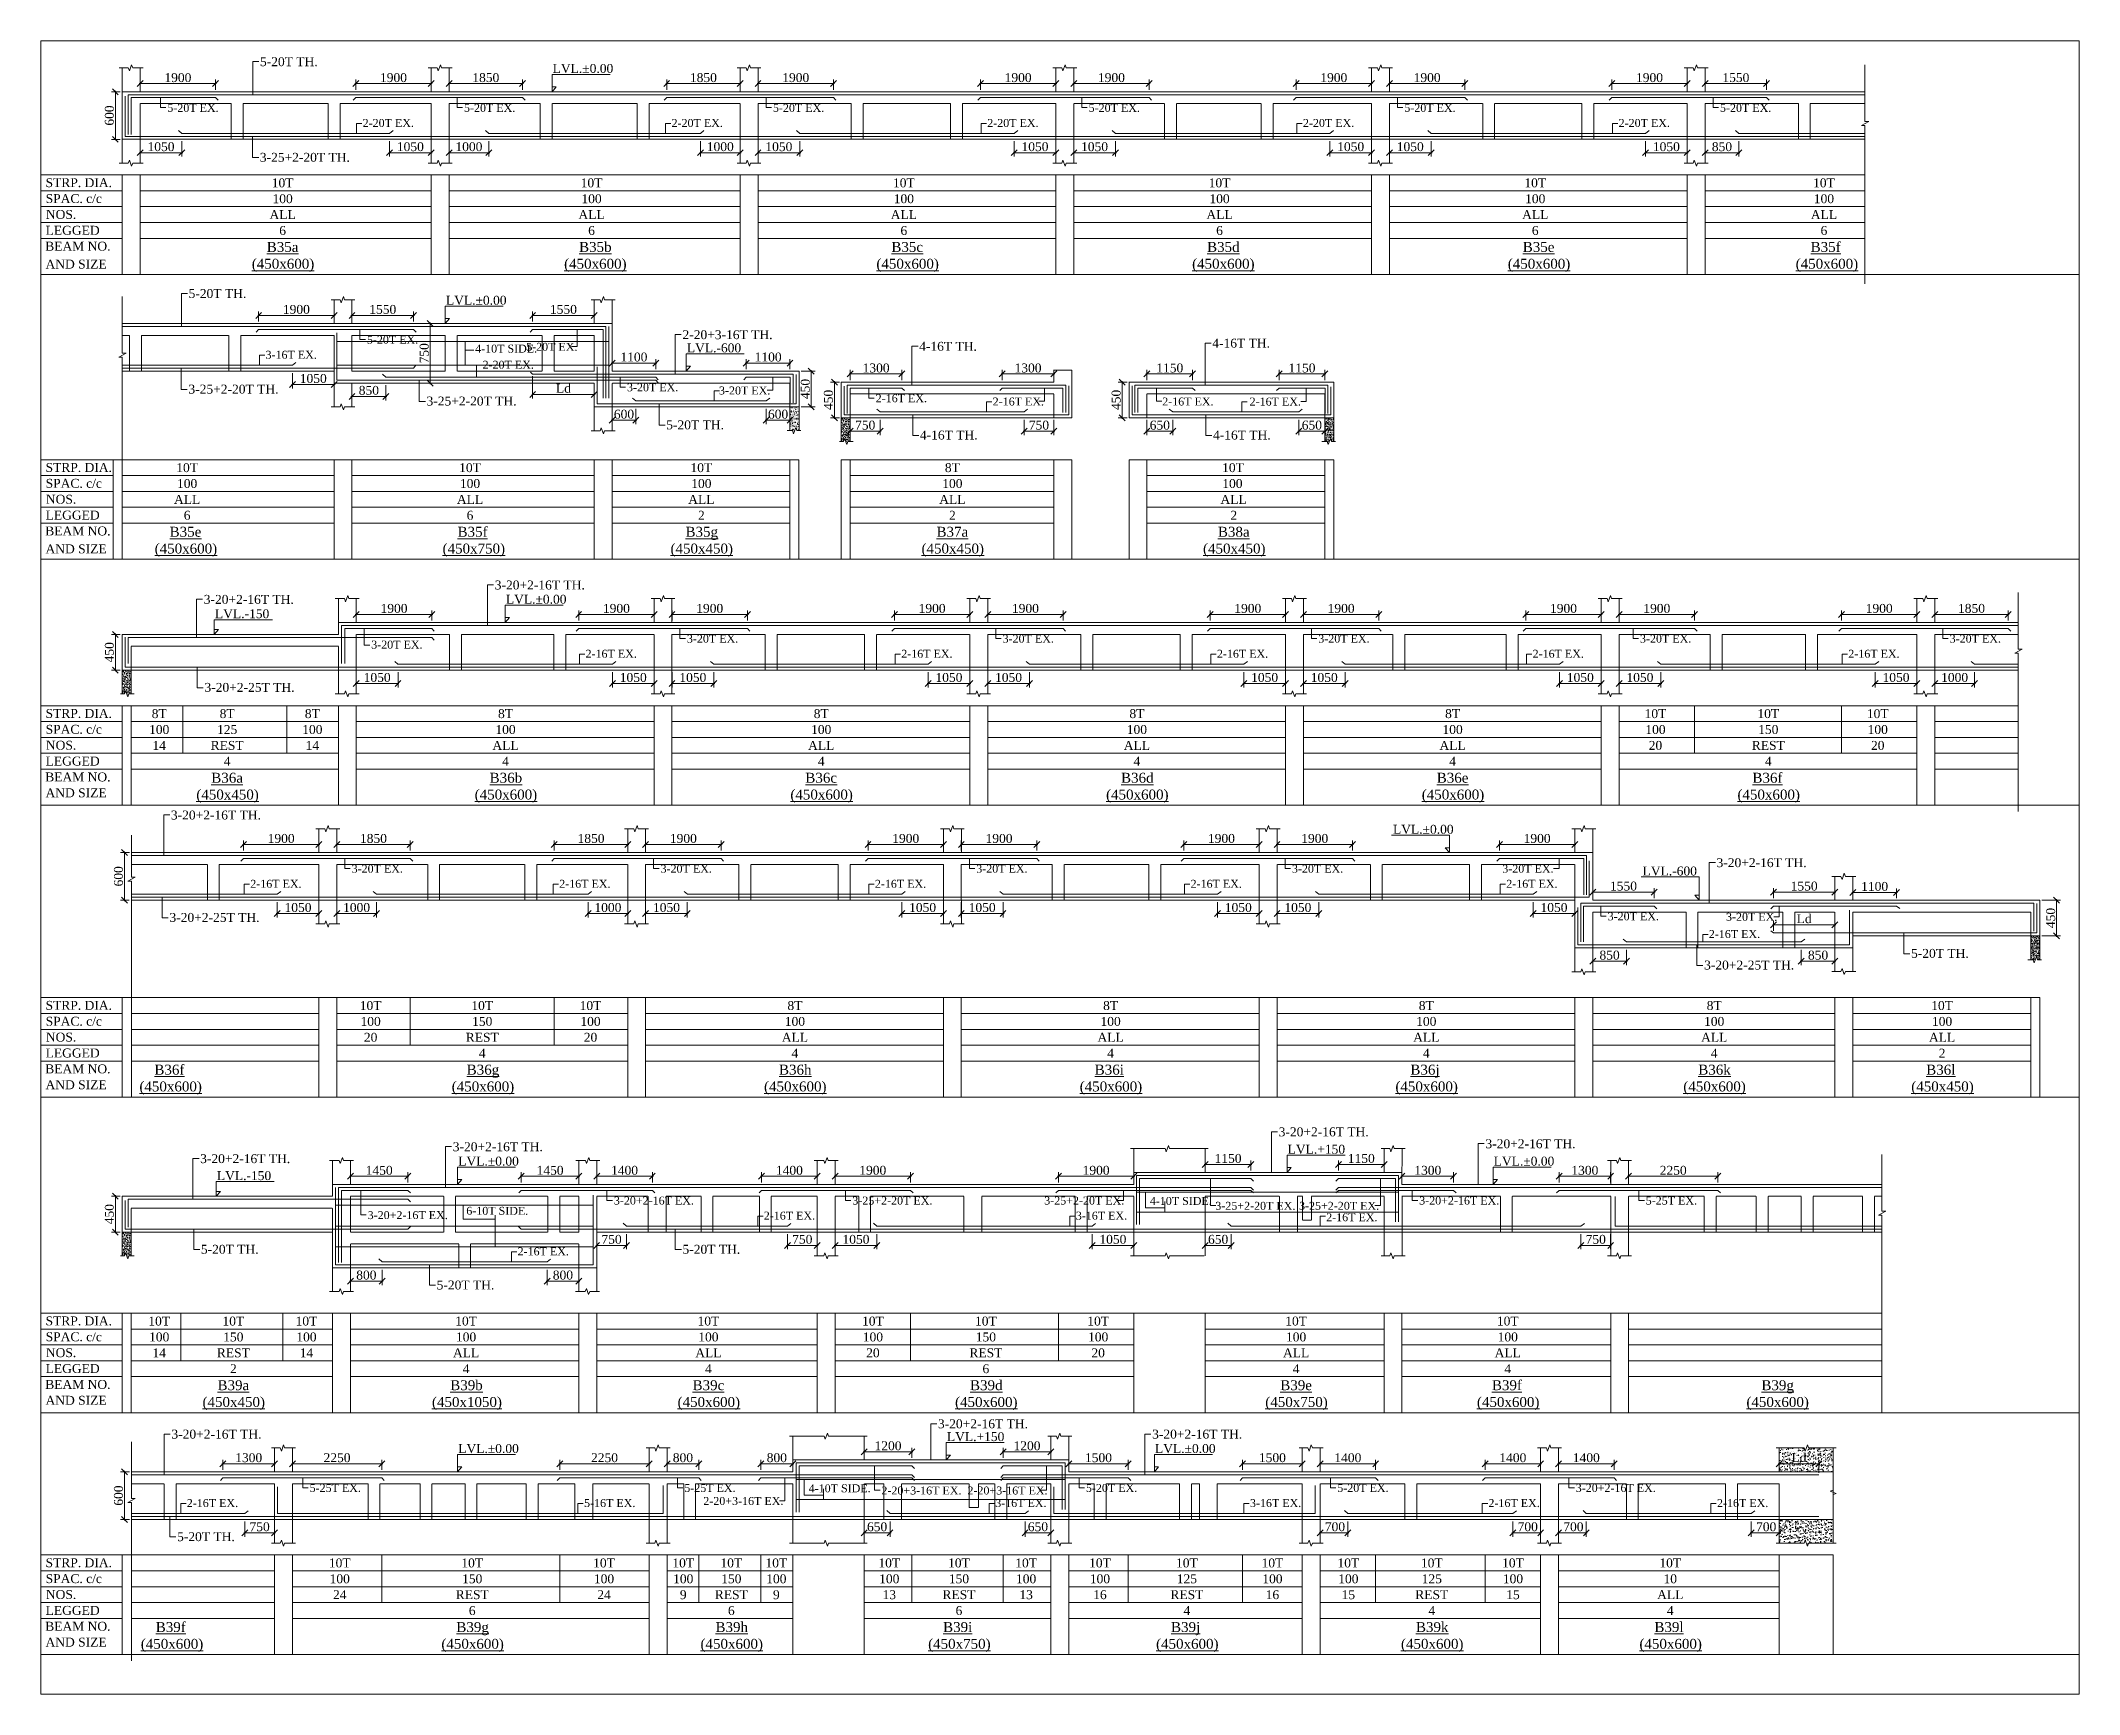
# Model space of a CAD drawing. Header units: millimetres. Extents: x 9781889 to 10654170, y -7832723 to -7608561.
# Drawn here: x 10086790 to 10138124, y -7801878 to -7760218 of the extents above; entities that cross this region are included whole.
import ezdxf
from ezdxf.enums import TextEntityAlignment as Align

# ---------------------------------------------------------------- set-up
doc = ezdxf.new("R2010")
doc.units = ezdxf.units.MM
doc.header["$LTSCALE"] = 10
doc.header["$PDMODE"] = 3
doc.linetypes.add('HIDDEN', pattern=[0.375, 0.25, -0.125])
for name, color, linetype, lineweight in [('LVL', 3, 'Continuous', 0), ('S-CUT OUT LINE', 9, 'Continuous', 0), ('S-DIM L.S.', 7, 'Continuous', 0), ('S-HATCH', 8, 'Continuous', 0), ('S-L.S.SECTION', 5, 'Continuous', 0), ('S-L.S.SLAB LINE', 252, 'HIDDEN', 0), ('S-L.S.STEEL', 1, 'Continuous', 9), ('S-L.S.STEEL 1', 6, 'Continuous', 0), ('S-SECTION MARK', 7, 'Continuous', 0), ('S-SHEET', 251, 'Continuous', 0), ('S-TEXT', 7, 'Continuous', 0), ('S-TEXT L.S. BEAM NO.', 30, 'Continuous', 0), ('S-TEXT. L.S.', 7, 'Continuous', 0)]:
    doc.layers.add(name, color=color, linetype=linetype, lineweight=lineweight)
doc.styles.add('135', font='arial.ttf', dxfattribs={"width": 0.8, "height": 135})
doc.styles.get("Standard").update_dxf_attribs({"font": 'arial.ttf'})
doc.styles.add('TEXT', font='times.ttf')
doc.dimstyles.new('75', dxfattribs={"dimtxt": 135, "dimasz": 90, "dimexe": 0.1, "dimexo": 0.03, "dimgap": 0.09, "dimtad": 1, "dimdec": 0, "dimzin": 0, "dimdsep": 46, "dimtxsty": '135', "dimblk": 'ARCHTICK', "dimcen": 0.09, "dimclrd": 256, "dimclre": 256, "dimclrt": 256, "dimadec": 0, "dimazin": 0, "dimtfac": 1, "dimtdec": 0, "dimtofl": 0, "dimtmove": 1, "dimatfit": 3, "dimldrblk": 'DOTSMALL', "dimfxl": 1, "dimtolj": 1, "dimtzin": 0, "dimlwd": -1, "dimlwe": -1, "dimarcsym": 0})
doc.dimstyles.new('SETU_1', dxfattribs={"dimtxt": 200, "dimasz": 150, "dimexe": 100, "dimexo": 50, "dimgap": 35, "dimtad": 1, "dimdec": 0, "dimzin": 0, "dimdsep": 46, "dimtxsty": 'Standard', "dimblk": 'OBLIQUE', "dimcen": 150, "dimdle": 25, "dimclrd": 256, "dimclre": 7, "dimclrt": 256, "dimadec": 0, "dimazin": 0, "dimtfac": 1, "dimtdec": 0, "dimtofl": 0, "dimtmove": 1, "dimatfit": 3, "dimfxl": 1, "dimtolj": 1, "dimtzin": 0, "dimlwd": -1, "dimlwe": 5, "dimarcsym": 1})
pattern_1 = [(50, (92074.91, 29369.31), (182.184669, -15.9390855), [19.05, -209.55]), (355, (92074.9, 29369.31), (-35.2434214, 191.0568452), [15.24, -167.6405842]), (100.4514447, (92090.09, 29367.98), (146.941247, 175.117752), [16.1900088, -178.0902446]), (46.1842, (92074.9, 29420.1), (271.079041, -42.042328), [28.575, -314.325]), (96.6355576, (92097.5, 29416.6), (237.404134, 247.4261246), [24.285023, -267.135608]), (351.1841512, (92074.9, 29420.1), (237.404134, 247.4261246), [22.859967, -251.459732]), (21, (92100.31, 29407.41), (151.6143913, -102.2651982), [19.05, -209.55]), (326, (92100.3, 29407.41), (61.8020283, 184.187966), [15.24, -167.64]), (71.451445, (92112.94, 29398.89), (213.4164193, 81.922769), [16.1900088, -178.0899376]), (37.5, (92074.91, 29369.31), (3.08860325, 84.55503887), [0, -165.608, 0, -170.18, 0, -168.275]), (7.5, (92074.91, 29369.31), (66.8196625, 100.1805748), [0, -97.028, 0, -161.798, 0, -64.135]), (327.5, (92018.27, 29369.31), (135.59059517, -5.728744), [0, -63.5, 0, -198.12, 0, -262.89]), (317.5, (91992.87, 29369.31), (148.1291814, 25.426491), [0, -82.55, 0, -131.572, 0, -186.69])]

msp = doc.modelspace()

# ---------------------------------------------------------------- texts
at = {"layer": 'LVL', "style": 'TEXT'}
for s, p in [('LVL.%%P0.00', (10099680.5, -7761028.2, 0)), ('LVL.%%P0.00', (10096992.9, -7766868.1, 0)), ('LVL.-600', (10103059.4, -7768068.9, 0)), ('LVL.-150', (10091175.9, -7774766.4, 0)), ('LVL.%%P0.00', (10098502.3, -7774401.1, 0)), ('LVL.%%P0.00', (10120842.3, -7780197, 0)), ('LVL.-600', (10127128.4, -7781248.8, 0)), ('LVL.%%P0.00', (10097302.4, -7788558.3, 0)), ('LVL.+150', (10118189.4, -7788258.3, 0)), ('LVL.%%P0.00', (10123378.6, -7788558.3, 0)), ('LVL.-150', (10091224.8, -7788923.6, 0)), ('LVL.%%P0.00', (10097302.4, -7795799, 0)), ('LVL.+150', (10109608.7, -7795499, 0)), ('LVL.%%P0.00', (10114848.4, -7795799, 0))]:
    msp.add_text(s, height=225, dxfattribs=at).set_placement(p)
at = {"layer": 'S-L.S.STEEL 1', "style": 'TEXT'}
for s, p in [('4-10T SIDE.', (10097728, -7768075, 0)), ('4-10T SIDE.', (10114718.2, -7789548.9, 0)), ('6-10T SIDE.', (10097505.8, -7789797.9, 0)), ('4-10T SIDE.', (10106128.2, -7796789.6, 0))]:
    msp.add_text(s, height=200, dxfattribs=at).set_placement(p)
at = {"layer": 'S-TEXT', "style": 'TEXT'}
for s, p in [('STRP. DIA.', (10087746.6, -7763906.2, 0)), ('SPAC. c/c', (10087621, -7764306.2, 0)), ('NOS.', (10087300.5, -7764706.2, 0)), ('BEAM NO.', (10087724.3, -7765506.2, 0)), ('LEGGED', (10087593.1, -7765106.2, 0)), ('AND SIZE', (10087679.1, -7765957.8, 0)), ('STRP. DIA.', (10087746.6, -7771081.5, 0)), ('SPAC. c/c', (10087621, -7771481.5, 0)), ('NOS.', (10087300.5, -7771881.5, 0)), ('BEAM NO.', (10087724.3, -7772681.5, 0)), ('LEGGED', (10087593.1, -7772281.5, 0)), ('AND SIZE', (10087679.1, -7773133.2, 0)), ('STRP. DIA.', (10087746.6, -7777279.1, 0)), ('SPAC. c/c', (10087621, -7777679.1, 0)), ('NOS.', (10087300.5, -7778079.1, 0)), ('BEAM NO.', (10087724.3, -7778879.1, 0)), ('LEGGED', (10087593.1, -7778479.1, 0)), ('AND SIZE', (10087679.1, -7779279.1, 0)), ('STRP. DIA.', (10087746.6, -7784633.7, 0)), ('SPAC. c/c', (10087621, -7785033.7, 0)), ('NOS.', (10087300.5, -7785433.7, 0)), ('LEGGED', (10087593.1, -7785833.7, 0)), ('BEAM NO.', (10087724.3, -7786233.7, 0)), ('AND SIZE', (10087679.1, -7786633.7, 0)), ('STRP. DIA.', (10087746.6, -7792583.6, 0)), ('SPAC. c/c', (10087621, -7792983.6, 0)), ('NOS.', (10087300.5, -7793383.6, 0)), ('BEAM NO.', (10087724.3, -7794183.6, 0)), ('LEGGED', (10087593.1, -7793783.6, 0)), ('AND SIZE', (10087679.1, -7794583.6, 0)), ('STRP. DIA.', (10087746.6, -7798677)), ('SPAC. c/c', (10087621, -7799077)), ('LEGGED', (10087593.1, -7799877)), ('NOS.', (10087300.5, -7799477)), ('BEAM NO.', (10087724.3, -7800277)), ('AND SIZE', (10087679.1, -7800677))]:
    msp.add_text(s, height=225, dxfattribs=at).set_placement(p, align=Align.CENTER)
at = {"layer": 'S-TEXT', "linetype": 'ByBlock', "style": 'TEXT'}
for s, p in [('10T', (10092880.5, -7763798.1, 0)), ('10T', (10100660, -7763798.1, 0)), ('10T', (10108524.7, -7763798.1, 0)), ('10T', (10116474.7, -7763798.1, 0)), ('10T', (10124424.7, -7763798.1, 0)), ('10T', (10131695.4, -7763798.1, 0)), ('100', (10092880.5, -7764198.1, 0)), ('100', (10100660, -7764198.1, 0)), ('100', (10108524.7, -7764198.1, 0)), ('100', (10116474.7, -7764198.1, 0)), ('100', (10124424.7, -7764198.1, 0)), ('100', (10131695.4, -7764198.1, 0)), ('ALL', (10092880.5, -7764598.1, 0)), ('ALL', (10100660, -7764598.1, 0)), ('ALL', (10108524.7, -7764598.1, 0)), ('ALL', (10116474.7, -7764598.1, 0)), ('ALL', (10124424.7, -7764598.1, 0)), ('ALL', (10131695.4, -7764598.1, 0)), ('6', (10092880.5, -7764998.1, 0)), ('6', (10100660, -7764998.1, 0)), ('6', (10108524.7, -7764998.1, 0)), ('6', (10116474.7, -7764998.1, 0)), ('6', (10124424.7, -7764998.1, 0)), ('6', (10131695.4, -7764998.1, 0)), ('10T', (10090475.8, -7770973.4, 0)), ('10T', (10097599.8, -7770973.4, 0)), ('10T', (10103425.1, -7770973.4, 0)), ('8T', (10109746.2, -7770973.4, 0)), ('10T', (10116813.9, -7770973.4, 0)), ('100', (10090475.8, -7771373.4, 0)), ('100', (10097599.8, -7771373.4, 0)), ('100', (10103425.1, -7771373.4, 0)), ('100', (10109746.2, -7771373.4, 0)), ('100', (10116798.7, -7771373.4, 0)), ('ALL', (10090475.8, -7771773.4, 0)), ('ALL', (10097599.8, -7771773.4, 0)), ('ALL', (10103425.1, -7771773.4, 0)), ('ALL', (10109746.2, -7771773.4, 0)), ('ALL', (10116828.4, -7771773.4, 0)), ('6', (10090475.8, -7772173.4, 0)), ('6', (10097599.8, -7772173.4, 0)), ('2', (10103425.1, -7772173.4, 0)), ('2', (10109746.2, -7772173.4, 0)), ('2', (10116832.4, -7772173.4, 0)), ('8T', (10089772.3, -7777171.1, 0)), ('8T', (10091483.6, -7777171.1, 0)), ('8T', (10093628.8, -7777171.1, 0)), ('8T', (10098493.6, -7777171.1, 0)), ('8T', (10106443.6, -7777171.1, 0)), ('8T', (10114393.6, -7777171.1, 0)), ('8T', (10122343.6, -7777171.1, 0)), ('10T', (10127452.4, -7777171.1, 0)), ('10T', (10130293.6, -7777171.1, 0)), ('10T', (10133049.8, -7777171.1, 0)), ('100', (10089772.3, -7777571.1, 0)), ('125', (10091483.6, -7777571.1, 0)), ('100', (10093628.8, -7777571.1, 0)), ('100', (10098493.6, -7777571.1, 0)), ('100', (10106443.6, -7777571.1, 0)), ('100', (10114393.6, -7777571.1, 0)), ('100', (10122343.6, -7777571.1, 0)), ('100', (10127452.4, -7777571.1, 0)), ('150', (10130293.6, -7777571.1, 0)), ('100', (10133049.8, -7777571.1, 0)), ('14', (10089772.3, -7777971.1, 0)), ('REST', (10091483.6, -7777971.1, 0)), ('14', (10093628.8, -7777971.1, 0)), ('ALL', (10098493.6, -7777971.1, 0)), ('ALL', (10106443.6, -7777971.1, 0)), ('ALL', (10114393.6, -7777971.1, 0)), ('ALL', (10122343.6, -7777971.1, 0)), ('20', (10127452.4, -7777971.1, 0)), ('REST', (10130293.6, -7777971.1, 0)), ('20', (10133049.8, -7777971.1, 0)), ('4', (10091483.6, -7778371.1, 0)), ('4', (10098493.6, -7778371.1, 0)), ('4', (10106443.6, -7778371.1, 0)), ('4', (10114393.6, -7778371.1, 0)), ('4', (10122343.6, -7778371.1, 0)), ('4', (10130293.6, -7778371.1, 0)), ('10T', (10095096.8, -7784525.6, 0)), ('100', (10095096.8, -7784925.6, 0)), ('10T', (10097907, -7784525.6, 0)), ('150', (10097907, -7784925.6, 0)), ('10T', (10100633.7, -7784525.6, 0)), ('100', (10100633.7, -7784925.6, 0)), ('100', (10105781.3, -7784925.6, 0)), ('8T', (10105781.3, -7784525.6, 0)), ('100', (10113731.3, -7784925.6, 0)), ('8T', (10113731.3, -7784525.6, 0)), ('100', (10121681.3, -7784925.6, 0)), ('8T', (10121681.3, -7784525.6, 0)), ('100', (10128931.3, -7784925.6, 0)), ('8T', (10128931.3, -7784525.6, 0)), ('10T', (10134670.2, -7784525.6, 0)), ('100', (10134670.2, -7784925.6, 0)), ('20', (10095096.8, -7785325.6, 0)), ('REST', (10097907, -7785325.6, 0)), ('20', (10100633.7, -7785325.6, 0)), ('ALL', (10105781.3, -7785325.6, 0)), ('ALL', (10113731.3, -7785325.6, 0)), ('ALL', (10121681.3, -7785325.6, 0)), ('ALL', (10128931.3, -7785325.6, 0)), ('ALL', (10134670.2, -7785325.6, 0)), ('4', (10097907, -7785725.6, 0)), ('4', (10105781.3, -7785725.6, 0)), ('4', (10113731.3, -7785725.6, 0)), ('4', (10121681.3, -7785725.6, 0)), ('4', (10128931.3, -7785725.6, 0)), ('2', (10134670.2, -7785725.6, 0)), ('10T', (10089772.3, -7792475.5, 0)), ('10T', (10091639.3, -7792475.5, 0)), ('10T', (10093480.6, -7792475.5, 0)), ('10T', (10097500.5, -7792475.5, 0)), ('10T', (10103603, -7792475.5, 0)), ('10T', (10107745.9, -7792475.5, 0)), ('10T', (10110590.5, -7792475.5, 0)), ('10T', (10113418.2, -7792475.5, 0)), ('10T', (10118403, -7792475.5, 0)), ('10T', (10123733, -7792475.5, 0)), ('100', (10089772.3, -7792875.5, 0)), ('150', (10091639.3, -7792875.5, 0)), ('100', (10093480.6, -7792875.5, 0)), ('100', (10097500.5, -7792875.5, 0)), ('100', (10103603, -7792875.5, 0)), ('100', (10107745.9, -7792875.5, 0)), ('150', (10110590.5, -7792875.5, 0)), ('100', (10113418.2, -7792875.5, 0)), ('100', (10118403, -7792875.5, 0)), ('100', (10123733, -7792875.5, 0)), ('14', (10089772.3, -7793275.5, 0)), ('REST', (10091639.3, -7793275.5, 0)), ('14', (10093480.6, -7793275.5, 0)), ('ALL', (10097500.5, -7793275.5, 0)), ('ALL', (10103603, -7793275.5, 0)), ('20', (10107745.9, -7793275.5, 0)), ('REST', (10110590.5, -7793275.5, 0)), ('20', (10113418.2, -7793275.5, 0)), ('ALL', (10118403, -7793275.5, 0)), ('ALL', (10123733, -7793275.5, 0)), ('2', (10091639.3, -7793675.5, 0)), ('4', (10097500.5, -7793675.5, 0)), ('4', (10103603, -7793675.5, 0)), ('6', (10110590.5, -7793675.5, 0)), ('4', (10118403, -7793675.5, 0)), ('4', (10123733, -7793675.5, 0)), ('10T', (10094318.6, -7798569, 0)), ('10T', (10097654.9, -7798569, 0)), ('10T', (10100974.3, -7798569, 0)), ('10T', (10102968.8, -7798569, 0)), ('10T', (10104179.9, -7798569, 0)), ('10T', (10105313.6, -7798569, 0)), ('10T', (10108157.9, -7798569, 0)), ('10T', (10109912.4, -7798569, 0)), ('10T', (10111604, -7798569, 0)), ('10T', (10113463.3, -7798569, 0)), ('10T', (10115652.4, -7798569, 0)), ('10T', (10117806.8, -7798569, 0)), ('10T', (10119718.4, -7798569, 0)), ('10T', (10121819.9, -7798569, 0)), ('10T', (10123864.3, -7798569, 0)), ('10T', (10127824.9, -7798569, 0)), ('100', (10094318.6, -7798969, 0)), ('150', (10097654.9, -7798969, 0)), ('100', (10100974.3, -7798969, 0)), ('100', (10102968.8, -7798969, 0)), ('150', (10104179.9, -7798969, 0)), ('100', (10105313.6, -7798969, 0)), ('100', (10108157.9, -7798969, 0)), ('150', (10109912.4, -7798969, 0)), ('100', (10111604, -7798969, 0)), ('100', (10113463.3, -7798969, 0)), ('125', (10115652.4, -7798969, 0)), ('100', (10117806.8, -7798969, 0)), ('100', (10119718.4, -7798969, 0)), ('125', (10121819.9, -7798969, 0)), ('100', (10123864.3, -7798969, 0)), ('10', (10127824.9, -7798969, 0)), ('24', (10094318.6, -7799369, 0)), ('REST', (10097654.9, -7799369, 0)), ('6', (10097654.9, -7799769, 0)), ('24', (10100974.3, -7799369, 0)), ('9', (10102968.8, -7799369, 0)), ('REST', (10104179.9, -7799369, 0)), ('6', (10104179.9, -7799769, 0)), ('9', (10105313.6, -7799369, 0)), ('13', (10108157.9, -7799369, 0)), ('REST', (10109912.4, -7799369, 0)), ('6', (10109912.4, -7799769, 0)), ('13', (10111604, -7799369, 0)), ('16', (10113463.3, -7799369, 0)), ('REST', (10115652.4, -7799369, 0)), ('4', (10115652.4, -7799769, 0)), ('16', (10117806.8, -7799369, 0)), ('15', (10119718.4, -7799369, 0)), ('REST', (10121819.9, -7799369, 0)), ('4', (10121819.9, -7799769, 0)), ('15', (10123864.3, -7799369, 0)), ('ALL', (10127824.9, -7799369, 0)), ('4', (10127824.9, -7799769, 0))]:
    msp.add_text(s, height=225, dxfattribs=at).set_placement(p, align=Align.MIDDLE_CENTER)
at = {"layer": 'S-TEXT L.S. BEAM NO.', "color": 140, "linetype": 'ByBlock', "style": 'TEXT'}
for s, p in [('%%UB35a', (10092481.7, -7765538.8, 0)), ('%%UB35b', (10100346.4, -7765538.8, 0)), ('%%UB35c', (10108211.2, -7765538.8, 0)), ('%%UB35d', (10116161.2, -7765538.8, 0)), ('%%UB35e', (10124111.2, -7765538.8, 0)), ('%%UB35f', (10131361.2, -7765538.8, 0)), ('%%U(450x600)', (10092104.2, -7765961.7, 0)), ('%%U(450x600)', (10099969, -7765961.7, 0)), ('%%U(450x600)', (10107833.7, -7765961.7, 0)), ('%%U(450x600)', (10115783.7, -7765961.7, 0)), ('%%U(450x600)', (10123733.7, -7765961.7, 0)), ('%%U(450x600)', (10130983.7, -7765961.7, 0)), ('%%UB35e', (10090036.3, -7772714.1, 0)), ('%%U(450x600)', (10089658.8, -7773137.1, 0)), ('%%UB36b', (10098094.8, -7778911.7, 0)), ('%%UB36c', (10106044.8, -7778911.7, 0)), ('%%UB36d', (10113994.8, -7778911.7, 0)), ('%%UB36e', (10121944.8, -7778911.7, 0)), ('%%UB36f', (10129894.8, -7778911.7, 0)), ('%%U(450x600)', (10097717.4, -7779334.7, 0)), ('%%U(450x600)', (10105667.4, -7779334.7, 0)), ('%%U(450x600)', (10113617.4, -7779334.7, 0)), ('%%U(450x600)', (10121567.4, -7779334.7, 0)), ('%%U(450x600)', (10129517.4, -7779334.7, 0)), ('%%UB36f', (10089651.9, -7786266.3, 0)), ('%%UB36g', (10097516.6, -7786266.3, 0)), ('%%UB36h', (10105381.4, -7786266.3, 0)), ('%%UB36i', (10113331.4, -7786266.3, 0)), ('%%UB36j', (10121281.4, -7786266.3, 0)), ('%%UB36k', (10128531.4, -7786266.3, 0)), ('%%U(450x600)', (10089274.4, -7786689.3, 0)), ('%%U(450x600)', (10097139.2, -7786689.3, 0)), ('%%U(450x600)', (10105003.9, -7786689.3, 0)), ('%%U(450x600)', (10112953.9, -7786689.3, 0)), ('%%U(450x600)', (10120903.9, -7786689.3, 0)), ('%%U(450x600)', (10128153.9, -7786689.3, 0)), ('%%UB39c', (10103204.2, -7794216.2, 0)), ('%%UB39d', (10110191.7, -7794216.2, 0)), ('%%UB39f', (10123334.2, -7794216.2, 0)), ('%%UB39g', (10130120.4, -7794216.2, 0)), ('%%U(450x600)', (10102826.7, -7794639.2, 0)), ('%%U(450x600)', (10109814.2, -7794639.2, 0)), ('%%U(450x600)', (10122956.7, -7794639.2, 0)), ('%%U(450x600)', (10129743, -7794639.2, 0)), ('%%UB39f', (10089686.1, -7800309.6, 0)), ('%%UB39g', (10097256.1, -7800309.6, 0)), ('%%UB39h', (10103781.1, -7800309.6, 0)), ('%%UB39j', (10115253.6, -7800309.6, 0)), ('%%UB39k', (10121421.1, -7800309.6, 0)), ('%%UB39l', (10127426.1, -7800309.6, 0)), ('%%U(450x600)', (10089308.7, -7800732.6, 0)), ('%%U(450x600)', (10096878.7, -7800732.6, 0)), ('%%U(450x600)', (10103403.7, -7800732.6, 0)), ('%%U(450x600)', (10114876.2, -7800732.6, 0)), ('%%U(450x600)', (10121043.7, -7800732.6, 0)), ('%%U(450x600)', (10127048.7, -7800732.6, 0))]:
    msp.add_text(s, height=250, dxfattribs=at).set_placement(p)
at = {"layer": 'S-TEXT L.S. BEAM NO.', "color": 230, "linetype": 'ByBlock', "style": 'TEXT'}
for s, p in [('%%UB35f', (10097286.3, -7772714.1, 0)), ('%%U(450x750)', (10096908.8, -7773137.1, 0)), ('%%UB39e', (10118004.2, -7794216.2, 0)), ('%%U(450x750)', (10117626.7, -7794639.2, 0)), ('%%UB39i', (10109513.6, -7800309.6, 0)), ('%%U(450x750)', (10109136.2, -7800732.6, 0))]:
    msp.add_text(s, height=250, dxfattribs=at).set_placement(p)
at = {"layer": 'S-TEXT L.S. BEAM NO.', "color": 145, "linetype": 'ByBlock', "style": 'TEXT'}
for s, p in [('%%UB35g', (10103026.3, -7772714.1, 0)), ('%%UB37a', (10109347.4, -7772714.1, 0)), ('%%UB38a', (10116434.5, -7772714.1, 0)), ('%%U(450x450)', (10102648.8, -7773137.1, 0)), ('%%U(450x450)', (10108969.9, -7773137.1, 0)), ('%%U(450x450)', (10116058.7, -7773137.1, 0)), ('%%UB36a', (10091084.8, -7778911.7, 0)), ('%%U(450x450)', (10090707.3, -7779334.7, 0)), ('%%UB36l', (10134271.4, -7786266.3, 0)), ('%%U(450x450)', (10133893.9, -7786689.3, 0)), ('%%UB39a', (10091240.5, -7794216.2, 0)), ('%%U(450x450)', (10090863, -7794639.2, 0))]:
    msp.add_text(s, height=250, dxfattribs=at).set_placement(p)
at = {"layer": 'S-TEXT L.S. BEAM NO.', "color": 200, "linetype": 'ByBlock', "style": 'TEXT'}
for s, p in [('%%UB39b', (10097101.7, -7794216.2, 0)), ('%%U(450x1050)', (10096641.4, -7794639.2, 0))]:
    msp.add_text(s, height=250, dxfattribs=at).set_placement(p)
at = {"layer": 'S-TEXT. L.S.', "style": 'TEXT'}
for s, height, p in [('5-20T TH.', 225, (10092310.1, -7760858.5, 0)), ('5-20T EX.', 200, (10089977, -7762009.1, 0)), ('2-20T EX.', 200, (10094895.5, -7762389.6, 0)), ('5-20T EX.', 200, (10097448.2, -7762009.1, 0)), ('2-20T EX.', 200, (10102674.9, -7762389.6, 0)), ('5-20T EX.', 200, (10105227.7, -7762009.1, 0)), ('2-20T EX.', 200, (10110624.9, -7762389.6, 0)), ('5-20T EX.', 200, (10113177.7, -7762009.1, 0)), ('2-20T EX.', 200, (10118574.9, -7762389.6, 0)), ('5-20T EX.', 200, (10121127.7, -7762009.1, 0)), ('2-20T EX.', 200, (10126524.9, -7762389.6, 0)), ('5-20T EX.', 200, (10129077.7, -7762009.1, 0)), ('3-25+2-20T TH.', 225, (10092306.2, -7763267.8, 0)), ('5-20T TH.', 225, (10090512.4, -7766698.6, 0)), ('5-20T EX.', 200, (10095002.8, -7767849.1, 0)), ('5-20T EX.', 200, (10099011.8, -7768029.8, 0)), ('2-20+3-16T TH.', 225, (10102950, -7767736.3, 0)), ('4-16T TH.', 225, (10108910.7, -7768029.6, 0)), ('4-16T TH.', 225, (10116291.4, -7767949.4, 0)), ('3-16T EX.', 200, (10092450.1, -7768229.6, 0)), ('2-20T EX.', 200, (10097915.6, -7768480.9, 0)), ('3-25+2-20T TH.', 225, (10090508.6, -7769107.9, 0)), ('3-20T EX.', 200, (10101552.8, -7769049.1, 0)), ('3-25+2-20T TH.', 225, (10096504.3, -7769407.9, 0)), ('3-20T EX.', 200, (10103869.6, -7769129.6, 0)), ('2-16T EX.', 200, (10107815.4, -7769324.8, 0)), ('2-16T EX.', 200, (10110761.7, -7769407.6, 0)), ('2-16T EX.', 200, (10115031.2, -7769407.6, 0)), ('2-16T EX.', 200, (10117231.8, -7769409.1, 0)), ('5-20T TH.', 225, (10102541.1, -7770007.9, 0)), ('4-16T TH.', 225, (10108929, -7770265.1, 0)), ('4-16T TH.', 225, (10116309.7, -7770265.1, 0)), ('3-20+2-16T TH.', 225, (10098222.6, -7774042.6, 0)), ('3-20+2-16T TH.', 225, (10090893.8, -7774404.9, 0)), ('3-20T EX.', 200, (10095111.4, -7775532.4, 0)), ('2-16T EX.', 200, (10100508.6, -7775762.5, 0)), ('3-20T EX.', 200, (10103061.4, -7775382.1, 0)), ('2-16T EX.', 200, (10108458.5, -7775762.5, 0)), ('3-20T EX.', 200, (10111011.4, -7775382.1, 0)), ('2-16T EX.', 200, (10116408.5, -7775762.5, 0)), ('3-20T EX.', 200, (10118961.4, -7775382.1, 0)), ('2-16T EX.', 200, (10124358.5, -7775762.5, 0)), ('3-20T EX.', 200, (10127062.7, -7775382.1, 0)), ('2-16T EX.', 200, (10132308.5, -7775762.5, 0)), ('3-20T EX.', 200, (10134861.4, -7775382.1, 0)), ('3-20+2-25T TH.', 225, (10090912.1, -7776622.4, 0)), ('3-20+2-16T TH.', 225, (10090066.7, -7779838.5, 0)), ('3-20T EX.', 200, (10094618.5, -7781178, 0)), ('3-20T EX.', 200, (10102398, -7781178, 0)), ('3-20T EX.', 200, (10110348, -7781178, 0)), ('3-20T EX.', 200, (10118298, -7781178, 0)), ('3-20T EX.', 200, (10123595.1, -7781178, 0)), ('3-20+2-16T TH.', 225, (10128990.4, -7781038.5, 0)), ('2-16T EX.', 200, (10092065.6, -7781558.5, 0)), ('2-16T EX.', 200, (10099845.2, -7781558.5, 0)), ('2-16T EX.', 200, (10107795.2, -7781558.5, 0)), ('2-16T EX.', 200, (10115745.2, -7781558.5, 0)), ('2-16T EX.', 200, (10123695.2, -7781558.5, 0)), ('3-20+2-25T TH.', 225, (10090030.8, -7782418.3, 0)), ('3-20T EX.', 200, (10126248, -7782378, 0)), ('3-20T EX.', 200, (10129229.1, -7782391, 0)), ('2-16T EX.', 200, (10128795.9, -7782824.3, 0)), ('5-20T TH.', 225, (10133888.2, -7783324.1, 0)), ('3-20+2-25T TH.', 225, (10128677.3, -7783618.3, 0)), ('3-20+2-16T TH.', 225, (10117963.6, -7787820.6, 0)), ('3-20+2-16T TH.', 225, (10123171.3, -7788120.6, 0)), ('3-20+2-16T TH.', 225, (10090803.8, -7788495.6, 0)), ('3-20+2-16T TH.', 225, (10097164.9, -7788195.6, 0)), ('3-20+2-16T EX.', 200, (10101222.5, -7789539.3, 0)), ('3-25+2-20T EX.', 200, (10107227.5, -7789539.3, 0)), ('3-25+2-20T EX.', 200, (10112059.7, -7789539.3, 0)), ('3-20+2-16T EX.', 200, (10121502.5, -7789539.3, 0)), ('5-25T EX.', 200, (10127207.5, -7789539.3, 0)), ('3-20+2-16T EX.', 200, (10095022.5, -7789905.6, 0)), ('2-16T EX.', 200, (10104997.2, -7789919.8, 0)), ('3-16T EX.', 200, (10112854.9, -7789919.8, 0)), ('3-25+2-20T EX.', 200, (10116368.1, -7789671.6, 0)), ('3-25+2-20T EX.', 200, (10118476.7, -7789671.6, 0)), ('2-16T EX.', 200, (10119159.9, -7789959.8, 0)), ('5-20T TH.', 225, (10090822.1, -7790779.6, 0)), ('2-16T EX.', 200, (10098797.1, -7790819.8, 0)), ('5-20T TH.', 225, (10102950.1, -7790779.6, 0)), ('5-20T TH.', 225, (10096759.1, -7791679.6, 0)), ('3-20+2-16T TH.', 225, (10109382.9, -7795176.3, 0)), ('3-20+2-16T TH.', 225, (10090080, -7795436.3, 0)), ('3-20+2-16T TH.', 225, (10114777.2, -7795436.3, 0)), ('5-25T EX.', 200, (10093559.5, -7796780, 0)), ('5-25T EX.', 200, (10102994.5, -7796780, 0)), ('5-20T EX.', 200, (10113109.5, -7796780, 0)), ('5-20T EX.', 200, (10119439.5, -7796780, 0)), ('3-20+2-16T EX.', 200, (10125444.5, -7796780, 0)), ('2-16T EX.', 200, (10090466.8, -7797160.4, 0)), ('5-16T EX.', 200, (10100471.5, -7797160.4, 0)), ('2-20+3-16T EX.', 200, (10107959.5, -7796844.3, 0)), ('2-20+3-16T EX.', 200, (10110126.5, -7796844.3, 0)), ('3-16T EX.', 200, (10110825.1, -7797160.4, 0)), ('3-16T EX.', 200, (10117240.7, -7797160.4, 0)), ('2-16T EX.', 200, (10123245.8, -7797160.4, 0)), ('2-16T EX.', 200, (10129002.1, -7797160.4, 0)), ('5-20T TH.', 225, (10090222.7, -7798020.3, 0))]:
    msp.add_text(s, height=height, dxfattribs=at).set_placement(p)
msp.add_text('2-20+3-16T EX.', height=200, rotation=360, dxfattribs=at).set_placement((10103474.6, -7797108.2, 0))

# ---------------------------------------------------------------- blocks, each defined once
blk = doc.blocks.new('_Oblique')
at = {"color": 0, "linetype": 'ByBlock', "lineweight": -2}
blk.add_line((-0.5, -0.5), (0.5, 0.5), dxfattribs=at)
blk = doc.blocks.new('*D373')
at = {"layer": 'Defpoints', "color": 0, "transparency": 16777216}
for p in [(10092277, -7767342, 0), (10094177, -7767138), (10094177, -7767342, 0)]:
    blk.add_point(p, dxfattribs=at)
at = {"layer": 'S-DIM L.S.', "transparency": 16777216}
blk.add_line((10092252, -7767138), (10094202, -7767138), dxfattribs=at)
at = {"layer": 'S-DIM L.S.', "color": 7, "lineweight": 5, "transparency": 16777216}
for p, q in [((10092277, -7767292), (10092277, -7767038)), ((10094177, -7767292), (10094177, -7767038))]:
    blk.add_line(p, q, dxfattribs=at)
at = {"layer": 'S-DIM L.S.', "transparency": 16777216, "xscale": 150, "yscale": 150, "zscale": 150, "rotation": 180}
blk.add_blockref('_Oblique', (10092277, -7767138), dxfattribs=at)
at = {"layer": 'S-DIM L.S.', "transparency": 16777216, "xscale": 150, "yscale": 150, "zscale": 150}
blk.add_blockref('_Oblique', (10094177, -7767138), dxfattribs=at)
at = {"layer": 'S-DIM L.S.', "transparency": 16777216, "insert": (10093227, -7766988), "char_height": 225, "attachment_point": 5, "style": 'TEXT'}
blk.add_mtext('\\A1;1900', dxfattribs=at)
blk = doc.blocks.new('*D374')
at = {"layer": 'Defpoints', "color": 0, "transparency": 16777216}
for p in [(10094627, -7767138), (10094627, -7767342, 0), (10096177, -7767342, 0)]:
    blk.add_point(p, dxfattribs=at)
at = {"layer": 'S-DIM L.S.', "transparency": 16777216}
blk.add_line((10096202, -7767138), (10094602, -7767138), dxfattribs=at)
at = {"layer": 'S-DIM L.S.', "color": 7, "lineweight": 5, "transparency": 16777216}
for p, q in [((10094627, -7767292), (10094627, -7767038)), ((10096177, -7767292), (10096177, -7767038))]:
    blk.add_line(p, q, dxfattribs=at)
at = {"layer": 'S-DIM L.S.', "transparency": 16777216, "xscale": 150, "yscale": 150, "zscale": 150, "rotation": 180}
blk.add_blockref('_Oblique', (10094627, -7767138), dxfattribs=at)
at = {"layer": 'S-DIM L.S.', "transparency": 16777216, "xscale": 150, "yscale": 150, "zscale": 150}
blk.add_blockref('_Oblique', (10096177, -7767138), dxfattribs=at)
at = {"layer": 'S-DIM L.S.', "transparency": 16777216, "insert": (10095402, -7766988), "char_height": 225, "attachment_point": 5, "style": 'TEXT'}
blk.add_mtext('\\A1;1550', dxfattribs=at)
blk = doc.blocks.new('*D375')
at = {"layer": 'Defpoints', "color": 0, "transparency": 16777216}
for p in [(10101177, -7768338), (10101177, -7768542, 0), (10102277, -7768542, 0)]:
    blk.add_point(p, dxfattribs=at)
at = {"layer": 'S-DIM L.S.', "transparency": 16777216}
blk.add_line((10102302, -7768338), (10101152, -7768338), dxfattribs=at)
at = {"layer": 'S-DIM L.S.', "color": 7, "lineweight": 5, "transparency": 16777216}
for p, q in [((10101177, -7768492), (10101177, -7768238)), ((10102277, -7768492), (10102277, -7768238))]:
    blk.add_line(p, q, dxfattribs=at)
at = {"layer": 'S-DIM L.S.', "transparency": 16777216, "xscale": 150, "yscale": 150, "zscale": 150, "rotation": 180}
blk.add_blockref('_Oblique', (10101177, -7768338), dxfattribs=at)
at = {"layer": 'S-DIM L.S.', "transparency": 16777216, "xscale": 150, "yscale": 150, "zscale": 150}
blk.add_blockref('_Oblique', (10102277, -7768338), dxfattribs=at)
at = {"layer": 'S-DIM L.S.', "transparency": 16777216, "insert": (10101727, -7768188), "char_height": 225, "attachment_point": 5, "style": 'TEXT'}
blk.add_mtext('\\A1;1100', dxfattribs=at)
blk = doc.blocks.new('*D376')
at = {"layer": 'Defpoints', "color": 0, "transparency": 16777216}
for p in [(10099177, -7767342, 0), (10100727, -7767138), (10100727, -7767342, 0)]:
    blk.add_point(p, dxfattribs=at)
at = {"layer": 'S-DIM L.S.', "transparency": 16777216}
blk.add_line((10099152, -7767138), (10100752, -7767138), dxfattribs=at)
at = {"layer": 'S-DIM L.S.', "color": 7, "lineweight": 5, "transparency": 16777216}
for p, q in [((10099177, -7767292), (10099177, -7767038)), ((10100727, -7767292), (10100727, -7767038))]:
    blk.add_line(p, q, dxfattribs=at)
at = {"layer": 'S-DIM L.S.', "transparency": 16777216, "xscale": 150, "yscale": 150, "zscale": 150, "rotation": 180}
blk.add_blockref('_Oblique', (10099177, -7767138), dxfattribs=at)
at = {"layer": 'S-DIM L.S.', "transparency": 16777216, "xscale": 150, "yscale": 150, "zscale": 150}
blk.add_blockref('_Oblique', (10100727, -7767138), dxfattribs=at)
at = {"layer": 'S-DIM L.S.', "transparency": 16777216, "insert": (10099952, -7766988), "char_height": 225, "attachment_point": 5, "style": 'TEXT'}
blk.add_mtext('\\A1;1550', dxfattribs=at)
blk = doc.blocks.new('*D377')
at = {"layer": 'Defpoints', "color": 0, "transparency": 16777216}
for p in [(10105657, -7768338), (10104557, -7768542, 0), (10105657, -7768542, 0)]:
    blk.add_point(p, dxfattribs=at)
at = {"layer": 'S-DIM L.S.', "transparency": 16777216}
blk.add_line((10104532, -7768338), (10105682, -7768338), dxfattribs=at)
at = {"layer": 'S-DIM L.S.', "color": 7, "lineweight": 5, "transparency": 16777216}
for p, q in [((10104557, -7768492), (10104557, -7768238)), ((10105657, -7768492), (10105657, -7768238))]:
    blk.add_line(p, q, dxfattribs=at)
at = {"layer": 'S-DIM L.S.', "transparency": 16777216, "xscale": 150, "yscale": 150, "zscale": 150, "rotation": 180}
blk.add_blockref('_Oblique', (10104557, -7768338), dxfattribs=at)
at = {"layer": 'S-DIM L.S.', "transparency": 16777216, "xscale": 150, "yscale": 150, "zscale": 150}
blk.add_blockref('_Oblique', (10105657, -7768338), dxfattribs=at)
at = {"layer": 'S-DIM L.S.', "transparency": 16777216, "insert": (10105107, -7768188), "char_height": 225, "attachment_point": 5, "style": 'TEXT'}
blk.add_mtext('\\A1;1100', dxfattribs=at)
blk = doc.blocks.new('*D378')
at = {"layer": 'Defpoints', "color": 0, "transparency": 16777216}
for p in [(10093127, -7768542, 0), (10094177, -7768542, 0), (10094177, -7768878)]:
    blk.add_point(p, dxfattribs=at)
at = {"layer": 'S-DIM L.S.', "transparency": 16777216}
blk.add_line((10093102, -7768878), (10094202, -7768878), dxfattribs=at)
at = {"layer": 'S-DIM L.S.', "color": 7, "lineweight": 5, "transparency": 16777216}
for p, q in [((10093127, -7768592), (10093127, -7768978)), ((10094177, -7768592), (10094177, -7768978))]:
    blk.add_line(p, q, dxfattribs=at)
at = {"layer": 'S-DIM L.S.', "transparency": 16777216, "xscale": 150, "yscale": 150, "zscale": 150, "rotation": 180}
blk.add_blockref('_Oblique', (10093127, -7768878), dxfattribs=at)
at = {"layer": 'S-DIM L.S.', "transparency": 16777216, "xscale": 150, "yscale": 150, "zscale": 150}
blk.add_blockref('_Oblique', (10094177, -7768878), dxfattribs=at)
at = {"layer": 'S-DIM L.S.', "transparency": 16777216, "insert": (10093652, -7768728), "char_height": 225, "attachment_point": 5, "style": 'TEXT'}
blk.add_mtext('\\A1;1050', dxfattribs=at)
blk = doc.blocks.new('_ArchTick')
at = {"color": 0, "linetype": 'ByBlock', "const_width": 0.15}
blk.add_lwpolyline([(-0.5, -0.5), (0.5, 0.5)], dxfattribs=at)
blk = doc.blocks.new('*D379')
at = {"layer": 'Defpoints', "color": 0, "transparency": 16777216}
for p in [(10094627, -7768842, 0), (10095477, -7768842, 0), (10094627, -7769178)]:
    blk.add_point(p, dxfattribs=at)
at = {"layer": 'S-DIM L.S.', "color": 7, "lineweight": 5, "transparency": 16777216}
for p, q in [((10094627, -7768892), (10094627, -7769278)), ((10095477, -7768892), (10095477, -7769278))]:
    blk.add_line(p, q, dxfattribs=at)
at = {"layer": 'S-DIM L.S.', "transparency": 16777216}
blk.add_line((10095502, -7769178), (10094602, -7769178), dxfattribs=at)
at = {"layer": 'S-DIM L.S.', "transparency": 16777216, "xscale": 150, "yscale": 150, "zscale": 150, "rotation": 180}
blk.add_blockref('_Oblique', (10094627, -7769178), dxfattribs=at)
at = {"layer": 'S-DIM L.S.', "transparency": 16777216, "xscale": 150, "yscale": 150, "zscale": 150}
blk.add_blockref('_Oblique', (10095477, -7769178), dxfattribs=at)
at = {"layer": 'S-DIM L.S.', "transparency": 16777216, "insert": (10095052, -7769028), "char_height": 225, "attachment_point": 5, "style": 'TEXT'}
blk.add_mtext('\\A1;850', dxfattribs=at)
blk = doc.blocks.new('*D380')
at = {"layer": 'Defpoints', "color": 0, "transparency": 16777216}
for p in [(10105057, -7769442, 0), (10105657, -7769442, 0), (10105657, -7769778)]:
    blk.add_point(p, dxfattribs=at)
at = {"layer": 'S-DIM L.S.', "transparency": 16777216}
blk.add_line((10105032, -7769778), (10105682, -7769778), dxfattribs=at)
at = {"layer": 'S-DIM L.S.', "color": 7, "lineweight": 5, "transparency": 16777216}
for p, q in [((10105057, -7769492), (10105057, -7769878)), ((10105657, -7769492), (10105657, -7769878))]:
    blk.add_line(p, q, dxfattribs=at)
at = {"layer": 'S-DIM L.S.', "transparency": 16777216, "xscale": 150, "yscale": 150, "zscale": 150, "rotation": 180}
blk.add_blockref('_Oblique', (10105057, -7769778), dxfattribs=at)
at = {"layer": 'S-DIM L.S.', "transparency": 16777216, "xscale": 150, "yscale": 150, "zscale": 150}
blk.add_blockref('_Oblique', (10105657, -7769778), dxfattribs=at)
at = {"layer": 'S-DIM L.S.', "transparency": 16777216, "insert": (10105357, -7769628), "char_height": 225, "attachment_point": 5, "style": 'TEXT'}
blk.add_mtext('\\A1;600', dxfattribs=at)
blk = doc.blocks.new('*D381')
at = {"layer": 'Defpoints', "color": 0, "transparency": 16777216}
for p in [(10101177, -7769442, 0), (10101177, -7769778), (10101777, -7769442, 0)]:
    blk.add_point(p, dxfattribs=at)
at = {"layer": 'S-DIM L.S.', "transparency": 16777216}
blk.add_line((10101802, -7769778), (10101152, -7769778), dxfattribs=at)
at = {"layer": 'S-DIM L.S.', "color": 7, "lineweight": 5, "transparency": 16777216}
for p, q in [((10101177, -7769492), (10101177, -7769878)), ((10101777, -7769492), (10101777, -7769878))]:
    blk.add_line(p, q, dxfattribs=at)
at = {"layer": 'S-DIM L.S.', "transparency": 16777216, "xscale": 150, "yscale": 150, "zscale": 150, "rotation": 180}
blk.add_blockref('_Oblique', (10101177, -7769778), dxfattribs=at)
at = {"layer": 'S-DIM L.S.', "transparency": 16777216, "xscale": 150, "yscale": 150, "zscale": 150}
blk.add_blockref('_Oblique', (10101777, -7769778), dxfattribs=at)
at = {"layer": 'S-DIM L.S.', "transparency": 16777216, "insert": (10101477, -7769628), "char_height": 225, "attachment_point": 5, "style": 'TEXT'}
blk.add_mtext('\\A1;600', dxfattribs=at)
blk = doc.blocks.new('*D386')
at = {"layer": 'Defpoints', "color": 0, "transparency": 16777216}
for p in [(10094722, -7761502, 0), (10096622, -7761298), (10096622, -7761502, 0)]:
    blk.add_point(p, dxfattribs=at)
at = {"layer": 'S-DIM L.S.', "color": 7, "lineweight": 5, "transparency": 16777216}
for p, q in [((10094722, -7761452), (10094722, -7761198)), ((10096622, -7761452), (10096622, -7761198))]:
    blk.add_line(p, q, dxfattribs=at)
at = {"layer": 'S-DIM L.S.', "transparency": 16777216}
blk.add_line((10094697, -7761298), (10096647, -7761298), dxfattribs=at)
at = {"layer": 'S-DIM L.S.', "transparency": 16777216, "xscale": 150, "yscale": 150, "zscale": 150, "rotation": 180}
blk.add_blockref('_Oblique', (10094722, -7761298), dxfattribs=at)
at = {"layer": 'S-DIM L.S.', "transparency": 16777216, "xscale": 150, "yscale": 150, "zscale": 150}
blk.add_blockref('_Oblique', (10096622, -7761298), dxfattribs=at)
at = {"layer": 'S-DIM L.S.', "transparency": 16777216, "insert": (10095672, -7761148), "char_height": 225, "attachment_point": 5, "style": 'TEXT'}
blk.add_mtext('\\A1;1900', dxfattribs=at)
blk = doc.blocks.new('*D387')
at = {"layer": 'Defpoints', "color": 0, "transparency": 16777216}
for p in [(10097072, -7761298), (10097072, -7761502, 0), (10098922, -7761502, 0)]:
    blk.add_point(p, dxfattribs=at)
at = {"layer": 'S-DIM L.S.', "color": 7, "lineweight": 5, "transparency": 16777216}
for p, q in [((10097072, -7761452), (10097072, -7761198)), ((10098922, -7761452), (10098922, -7761198))]:
    blk.add_line(p, q, dxfattribs=at)
at = {"layer": 'S-DIM L.S.', "transparency": 16777216}
blk.add_line((10098947, -7761298), (10097047, -7761298), dxfattribs=at)
at = {"layer": 'S-DIM L.S.', "transparency": 16777216, "xscale": 150, "yscale": 150, "zscale": 150, "rotation": 180}
blk.add_blockref('_Oblique', (10097072, -7761298), dxfattribs=at)
at = {"layer": 'S-DIM L.S.', "transparency": 16777216, "xscale": 150, "yscale": 150, "zscale": 150}
blk.add_blockref('_Oblique', (10098922, -7761298), dxfattribs=at)
at = {"layer": 'S-DIM L.S.', "transparency": 16777216, "insert": (10097997, -7761148), "char_height": 225, "attachment_point": 5, "style": 'TEXT'}
blk.add_mtext('\\A1;1850', dxfattribs=at)
blk = doc.blocks.new('*D388')
at = {"layer": 'Defpoints', "color": 0, "transparency": 16777216}
for p in [(10102552, -7761502, 0), (10104402, -7761298), (10104402, -7761502, 0)]:
    blk.add_point(p, dxfattribs=at)
at = {"layer": 'S-DIM L.S.', "color": 7, "lineweight": 5, "transparency": 16777216}
for p, q in [((10102552, -7761452), (10102552, -7761198)), ((10104402, -7761452), (10104402, -7761198))]:
    blk.add_line(p, q, dxfattribs=at)
at = {"layer": 'S-DIM L.S.', "transparency": 16777216}
blk.add_line((10102527, -7761298), (10104427, -7761298), dxfattribs=at)
at = {"layer": 'S-DIM L.S.', "transparency": 16777216, "xscale": 150, "yscale": 150, "zscale": 150, "rotation": 180}
blk.add_blockref('_Oblique', (10102552, -7761298), dxfattribs=at)
at = {"layer": 'S-DIM L.S.', "transparency": 16777216, "xscale": 150, "yscale": 150, "zscale": 150}
blk.add_blockref('_Oblique', (10104402, -7761298), dxfattribs=at)
at = {"layer": 'S-DIM L.S.', "transparency": 16777216, "insert": (10103477, -7761148), "char_height": 225, "attachment_point": 5, "style": 'TEXT'}
blk.add_mtext('\\A1;1850', dxfattribs=at)
blk = doc.blocks.new('*D389')
at = {"layer": 'Defpoints', "color": 0, "transparency": 16777216}
for p in [(10104852, -7761298), (10104852, -7761502, 0), (10106752, -7761502, 0)]:
    blk.add_point(p, dxfattribs=at)
at = {"layer": 'S-DIM L.S.', "color": 7, "lineweight": 5, "transparency": 16777216}
for p, q in [((10104852, -7761452), (10104852, -7761198)), ((10106752, -7761452), (10106752, -7761198))]:
    blk.add_line(p, q, dxfattribs=at)
at = {"layer": 'S-DIM L.S.', "transparency": 16777216}
blk.add_line((10106777, -7761298), (10104827, -7761298), dxfattribs=at)
at = {"layer": 'S-DIM L.S.', "transparency": 16777216, "xscale": 150, "yscale": 150, "zscale": 150, "rotation": 180}
blk.add_blockref('_Oblique', (10104852, -7761298), dxfattribs=at)
at = {"layer": 'S-DIM L.S.', "transparency": 16777216, "xscale": 150, "yscale": 150, "zscale": 150}
blk.add_blockref('_Oblique', (10106752, -7761298), dxfattribs=at)
at = {"layer": 'S-DIM L.S.', "transparency": 16777216, "insert": (10105802, -7761148), "char_height": 225, "attachment_point": 5, "style": 'TEXT'}
blk.add_mtext('\\A1;1900', dxfattribs=at)
blk = doc.blocks.new('*D390')
at = {"layer": 'Defpoints', "color": 0, "transparency": 16777216}
for p in [(10110452, -7761502, 0), (10112352, -7761298), (10112352, -7761502, 0)]:
    blk.add_point(p, dxfattribs=at)
at = {"layer": 'S-DIM L.S.', "color": 7, "lineweight": 5, "transparency": 16777216}
for p, q in [((10110452, -7761452), (10110452, -7761198)), ((10112352, -7761452), (10112352, -7761198))]:
    blk.add_line(p, q, dxfattribs=at)
at = {"layer": 'S-DIM L.S.', "transparency": 16777216}
blk.add_line((10110427, -7761298), (10112377, -7761298), dxfattribs=at)
at = {"layer": 'S-DIM L.S.', "transparency": 16777216, "xscale": 150, "yscale": 150, "zscale": 150, "rotation": 180}
blk.add_blockref('_Oblique', (10110452, -7761298), dxfattribs=at)
at = {"layer": 'S-DIM L.S.', "transparency": 16777216, "xscale": 150, "yscale": 150, "zscale": 150}
blk.add_blockref('_Oblique', (10112352, -7761298), dxfattribs=at)
at = {"layer": 'S-DIM L.S.', "transparency": 16777216, "insert": (10111402, -7761148), "char_height": 225, "attachment_point": 5, "style": 'TEXT'}
blk.add_mtext('\\A1;1900', dxfattribs=at)
blk = doc.blocks.new('*D391')
at = {"layer": 'Defpoints', "color": 0, "transparency": 16777216}
for p in [(10112802, -7761298), (10112802, -7761502, 0), (10114702, -7761502, 0)]:
    blk.add_point(p, dxfattribs=at)
at = {"layer": 'S-DIM L.S.', "color": 7, "lineweight": 5, "transparency": 16777216}
for p, q in [((10112802, -7761452), (10112802, -7761198)), ((10114702, -7761452), (10114702, -7761198))]:
    blk.add_line(p, q, dxfattribs=at)
at = {"layer": 'S-DIM L.S.', "transparency": 16777216}
blk.add_line((10114727, -7761298), (10112777, -7761298), dxfattribs=at)
at = {"layer": 'S-DIM L.S.', "transparency": 16777216, "xscale": 150, "yscale": 150, "zscale": 150, "rotation": 180}
blk.add_blockref('_Oblique', (10112802, -7761298), dxfattribs=at)
at = {"layer": 'S-DIM L.S.', "transparency": 16777216, "xscale": 150, "yscale": 150, "zscale": 150}
blk.add_blockref('_Oblique', (10114702, -7761298), dxfattribs=at)
at = {"layer": 'S-DIM L.S.', "transparency": 16777216, "insert": (10113752, -7761148), "char_height": 225, "attachment_point": 5, "style": 'TEXT'}
blk.add_mtext('\\A1;1900', dxfattribs=at)
blk = doc.blocks.new('*D392')
at = {"layer": 'Defpoints', "color": 0, "transparency": 16777216}
for p in [(10118402, -7761502, 0), (10120302, -7761298), (10120302, -7761502, 0)]:
    blk.add_point(p, dxfattribs=at)
at = {"layer": 'S-DIM L.S.', "color": 7, "lineweight": 5, "transparency": 16777216}
for p, q in [((10118402, -7761452), (10118402, -7761198)), ((10120302, -7761452), (10120302, -7761198))]:
    blk.add_line(p, q, dxfattribs=at)
at = {"layer": 'S-DIM L.S.', "transparency": 16777216}
blk.add_line((10118377, -7761298), (10120327, -7761298), dxfattribs=at)
at = {"layer": 'S-DIM L.S.', "transparency": 16777216, "xscale": 150, "yscale": 150, "zscale": 150, "rotation": 180}
blk.add_blockref('_Oblique', (10118402, -7761298), dxfattribs=at)
at = {"layer": 'S-DIM L.S.', "transparency": 16777216, "xscale": 150, "yscale": 150, "zscale": 150}
blk.add_blockref('_Oblique', (10120302, -7761298), dxfattribs=at)
at = {"layer": 'S-DIM L.S.', "transparency": 16777216, "insert": (10119352, -7761148), "char_height": 225, "attachment_point": 5, "style": 'TEXT'}
blk.add_mtext('\\A1;1900', dxfattribs=at)
blk = doc.blocks.new('*D393')
at = {"layer": 'Defpoints', "color": 0, "transparency": 16777216}
for p in [(10120752, -7761298), (10120752, -7761502, 0), (10122652, -7761502, 0)]:
    blk.add_point(p, dxfattribs=at)
at = {"layer": 'S-DIM L.S.', "color": 7, "lineweight": 5, "transparency": 16777216}
for p, q in [((10120752, -7761452), (10120752, -7761198)), ((10122652, -7761452), (10122652, -7761198))]:
    blk.add_line(p, q, dxfattribs=at)
at = {"layer": 'S-DIM L.S.', "transparency": 16777216}
blk.add_line((10122677, -7761298), (10120727, -7761298), dxfattribs=at)
at = {"layer": 'S-DIM L.S.', "transparency": 16777216, "xscale": 150, "yscale": 150, "zscale": 150, "rotation": 180}
blk.add_blockref('_Oblique', (10120752, -7761298), dxfattribs=at)
at = {"layer": 'S-DIM L.S.', "transparency": 16777216, "xscale": 150, "yscale": 150, "zscale": 150}
blk.add_blockref('_Oblique', (10122652, -7761298), dxfattribs=at)
at = {"layer": 'S-DIM L.S.', "transparency": 16777216, "insert": (10121702, -7761148), "char_height": 225, "attachment_point": 5, "style": 'TEXT'}
blk.add_mtext('\\A1;1900', dxfattribs=at)
blk = doc.blocks.new('*D394')
at = {"layer": 'Defpoints', "color": 0, "transparency": 16777216}
for p in [(10126352, -7761502, 0), (10128252, -7761298), (10128252, -7761502, 0)]:
    blk.add_point(p, dxfattribs=at)
at = {"layer": 'S-DIM L.S.', "color": 7, "lineweight": 5, "transparency": 16777216}
for p, q in [((10126352, -7761452), (10126352, -7761198)), ((10128252, -7761452), (10128252, -7761198))]:
    blk.add_line(p, q, dxfattribs=at)
at = {"layer": 'S-DIM L.S.', "transparency": 16777216}
blk.add_line((10126327, -7761298), (10128277, -7761298), dxfattribs=at)
at = {"layer": 'S-DIM L.S.', "transparency": 16777216, "xscale": 150, "yscale": 150, "zscale": 150, "rotation": 180}
blk.add_blockref('_Oblique', (10126352, -7761298), dxfattribs=at)
at = {"layer": 'S-DIM L.S.', "transparency": 16777216, "xscale": 150, "yscale": 150, "zscale": 150}
blk.add_blockref('_Oblique', (10128252, -7761298), dxfattribs=at)
at = {"layer": 'S-DIM L.S.', "transparency": 16777216, "insert": (10127302, -7761148), "char_height": 225, "attachment_point": 5, "style": 'TEXT'}
blk.add_mtext('\\A1;1900', dxfattribs=at)
blk = doc.blocks.new('*D395')
at = {"layer": 'Defpoints', "color": 0, "transparency": 16777216}
for p in [(10128702, -7761298), (10128702, -7761502, 0), (10130252, -7761502, 0)]:
    blk.add_point(p, dxfattribs=at)
at = {"layer": 'S-DIM L.S.', "color": 7, "lineweight": 5, "transparency": 16777216}
for p, q in [((10128702, -7761452), (10128702, -7761198)), ((10130252, -7761452), (10130252, -7761198))]:
    blk.add_line(p, q, dxfattribs=at)
at = {"layer": 'S-DIM L.S.', "transparency": 16777216}
blk.add_line((10130277, -7761298), (10128677, -7761298), dxfattribs=at)
at = {"layer": 'S-DIM L.S.', "transparency": 16777216, "xscale": 150, "yscale": 150, "zscale": 150, "rotation": 180}
blk.add_blockref('_Oblique', (10128702, -7761298), dxfattribs=at)
at = {"layer": 'S-DIM L.S.', "transparency": 16777216, "xscale": 150, "yscale": 150, "zscale": 150}
blk.add_blockref('_Oblique', (10130252, -7761298), dxfattribs=at)
at = {"layer": 'S-DIM L.S.', "transparency": 16777216, "insert": (10129477, -7761148), "char_height": 225, "attachment_point": 5, "style": 'TEXT'}
blk.add_mtext('\\A1;1550', dxfattribs=at)
blk = doc.blocks.new('*D396')
at = {"layer": 'Defpoints', "color": 0, "transparency": 16777216}
for p in [(10103402, -7762702, 0), (10104402, -7762702, 0), (10104402, -7763038)]:
    blk.add_point(p, dxfattribs=at)
at = {"layer": 'S-DIM L.S.', "transparency": 16777216}
blk.add_line((10103377, -7763038), (10104427, -7763038), dxfattribs=at)
at = {"layer": 'S-DIM L.S.', "color": 7, "lineweight": 5, "transparency": 16777216}
for p, q in [((10103402, -7762752), (10103402, -7763138)), ((10104402, -7762752), (10104402, -7763138))]:
    blk.add_line(p, q, dxfattribs=at)
at = {"layer": 'S-DIM L.S.', "transparency": 16777216, "xscale": 150, "yscale": 150, "zscale": 150, "rotation": 180}
blk.add_blockref('_Oblique', (10103402, -7763038), dxfattribs=at)
at = {"layer": 'S-DIM L.S.', "transparency": 16777216, "xscale": 150, "yscale": 150, "zscale": 150}
blk.add_blockref('_Oblique', (10104402, -7763038), dxfattribs=at)
at = {"layer": 'S-DIM L.S.', "transparency": 16777216, "insert": (10103902, -7762888), "char_height": 225, "attachment_point": 5, "style": 'TEXT'}
blk.add_mtext('\\A1;1000', dxfattribs=at)
blk = doc.blocks.new('*D397')
at = {"layer": 'Defpoints', "color": 0, "transparency": 16777216}
for p in [(10097072, -7762702, 0), (10098072, -7762702, 0), (10097072, -7763038)]:
    blk.add_point(p, dxfattribs=at)
at = {"layer": 'S-DIM L.S.', "transparency": 16777216}
blk.add_line((10098097, -7763038), (10097047, -7763038), dxfattribs=at)
at = {"layer": 'S-DIM L.S.', "color": 7, "lineweight": 5, "transparency": 16777216}
for p, q in [((10097072, -7762752), (10097072, -7763138)), ((10098072, -7762752), (10098072, -7763138))]:
    blk.add_line(p, q, dxfattribs=at)
at = {"layer": 'S-DIM L.S.', "transparency": 16777216, "xscale": 150, "yscale": 150, "zscale": 150, "rotation": 180}
blk.add_blockref('_Oblique', (10097072, -7763038), dxfattribs=at)
at = {"layer": 'S-DIM L.S.', "transparency": 16777216, "xscale": 150, "yscale": 150, "zscale": 150}
blk.add_blockref('_Oblique', (10098072, -7763038), dxfattribs=at)
at = {"layer": 'S-DIM L.S.', "transparency": 16777216, "insert": (10097572, -7762888), "char_height": 225, "attachment_point": 5, "style": 'TEXT'}
blk.add_mtext('\\A1;1000', dxfattribs=at)
blk = doc.blocks.new('*D398')
at = {"layer": 'Defpoints', "color": 0, "transparency": 16777216}
for p in [(10111302, -7762702, 0), (10112352, -7762702, 0), (10112352, -7763038)]:
    blk.add_point(p, dxfattribs=at)
at = {"layer": 'S-DIM L.S.', "transparency": 16777216}
blk.add_line((10111277, -7763038), (10112377, -7763038), dxfattribs=at)
at = {"layer": 'S-DIM L.S.', "color": 7, "lineweight": 5, "transparency": 16777216}
for p, q in [((10111302, -7762752), (10111302, -7763138)), ((10112352, -7762752), (10112352, -7763138))]:
    blk.add_line(p, q, dxfattribs=at)
at = {"layer": 'S-DIM L.S.', "transparency": 16777216, "xscale": 150, "yscale": 150, "zscale": 150, "rotation": 180}
blk.add_blockref('_Oblique', (10111302, -7763038), dxfattribs=at)
at = {"layer": 'S-DIM L.S.', "transparency": 16777216, "xscale": 150, "yscale": 150, "zscale": 150}
blk.add_blockref('_Oblique', (10112352, -7763038), dxfattribs=at)
at = {"layer": 'S-DIM L.S.', "transparency": 16777216, "insert": (10111827, -7762888), "char_height": 225, "attachment_point": 5, "style": 'TEXT'}
blk.add_mtext('\\A1;1050', dxfattribs=at)
blk = doc.blocks.new('*D399')
at = {"layer": 'Defpoints', "color": 0, "transparency": 16777216}
for p in [(10104852, -7762702, 0), (10105902, -7762702, 0), (10104852, -7763038)]:
    blk.add_point(p, dxfattribs=at)
at = {"layer": 'S-DIM L.S.', "transparency": 16777216}
blk.add_line((10105927, -7763038), (10104827, -7763038), dxfattribs=at)
at = {"layer": 'S-DIM L.S.', "color": 7, "lineweight": 5, "transparency": 16777216}
for p, q in [((10104852, -7762752), (10104852, -7763138)), ((10105902, -7762752), (10105902, -7763138))]:
    blk.add_line(p, q, dxfattribs=at)
at = {"layer": 'S-DIM L.S.', "transparency": 16777216, "xscale": 150, "yscale": 150, "zscale": 150, "rotation": 180}
blk.add_blockref('_Oblique', (10104852, -7763038), dxfattribs=at)
at = {"layer": 'S-DIM L.S.', "transparency": 16777216, "xscale": 150, "yscale": 150, "zscale": 150}
blk.add_blockref('_Oblique', (10105902, -7763038), dxfattribs=at)
at = {"layer": 'S-DIM L.S.', "transparency": 16777216, "insert": (10105377, -7762888), "char_height": 225, "attachment_point": 5, "style": 'TEXT'}
blk.add_mtext('\\A1;1050', dxfattribs=at)
blk = doc.blocks.new('*D400')
at = {"layer": 'Defpoints', "color": 0, "transparency": 16777216}
for p in [(10119252, -7762702, 0), (10120302, -7762702, 0), (10120302, -7763038)]:
    blk.add_point(p, dxfattribs=at)
at = {"layer": 'S-DIM L.S.', "transparency": 16777216}
blk.add_line((10119227, -7763038), (10120327, -7763038), dxfattribs=at)
at = {"layer": 'S-DIM L.S.', "color": 7, "lineweight": 5, "transparency": 16777216}
for p, q in [((10119252, -7762752), (10119252, -7763138)), ((10120302, -7762752), (10120302, -7763138))]:
    blk.add_line(p, q, dxfattribs=at)
at = {"layer": 'S-DIM L.S.', "transparency": 16777216, "xscale": 150, "yscale": 150, "zscale": 150, "rotation": 180}
blk.add_blockref('_Oblique', (10119252, -7763038), dxfattribs=at)
at = {"layer": 'S-DIM L.S.', "transparency": 16777216, "xscale": 150, "yscale": 150, "zscale": 150}
blk.add_blockref('_Oblique', (10120302, -7763038), dxfattribs=at)
at = {"layer": 'S-DIM L.S.', "transparency": 16777216, "insert": (10119777, -7762888), "char_height": 225, "attachment_point": 5, "style": 'TEXT'}
blk.add_mtext('\\A1;1050', dxfattribs=at)
blk = doc.blocks.new('*D401')
at = {"layer": 'Defpoints', "color": 0, "transparency": 16777216}
for p in [(10112802, -7762702, 0), (10113852, -7762702, 0), (10112802, -7763038)]:
    blk.add_point(p, dxfattribs=at)
at = {"layer": 'S-DIM L.S.', "transparency": 16777216}
blk.add_line((10113877, -7763038), (10112777, -7763038), dxfattribs=at)
at = {"layer": 'S-DIM L.S.', "color": 7, "lineweight": 5, "transparency": 16777216}
for p, q in [((10112802, -7762752), (10112802, -7763138)), ((10113852, -7762752), (10113852, -7763138))]:
    blk.add_line(p, q, dxfattribs=at)
at = {"layer": 'S-DIM L.S.', "transparency": 16777216, "xscale": 150, "yscale": 150, "zscale": 150, "rotation": 180}
blk.add_blockref('_Oblique', (10112802, -7763038), dxfattribs=at)
at = {"layer": 'S-DIM L.S.', "transparency": 16777216, "xscale": 150, "yscale": 150, "zscale": 150}
blk.add_blockref('_Oblique', (10113852, -7763038), dxfattribs=at)
at = {"layer": 'S-DIM L.S.', "transparency": 16777216, "insert": (10113327, -7762888), "char_height": 225, "attachment_point": 5, "style": 'TEXT'}
blk.add_mtext('\\A1;1050', dxfattribs=at)
blk = doc.blocks.new('*D402')
at = {"layer": 'Defpoints', "color": 0, "transparency": 16777216}
for p in [(10127202, -7762702, 0), (10128252, -7762702, 0), (10128252, -7763038)]:
    blk.add_point(p, dxfattribs=at)
at = {"layer": 'S-DIM L.S.', "transparency": 16777216}
blk.add_line((10127177, -7763038), (10128277, -7763038), dxfattribs=at)
at = {"layer": 'S-DIM L.S.', "color": 7, "lineweight": 5, "transparency": 16777216}
for p, q in [((10127202, -7762752), (10127202, -7763138)), ((10128252, -7762752), (10128252, -7763138))]:
    blk.add_line(p, q, dxfattribs=at)
at = {"layer": 'S-DIM L.S.', "transparency": 16777216, "xscale": 150, "yscale": 150, "zscale": 150, "rotation": 180}
blk.add_blockref('_Oblique', (10127202, -7763038), dxfattribs=at)
at = {"layer": 'S-DIM L.S.', "transparency": 16777216, "xscale": 150, "yscale": 150, "zscale": 150}
blk.add_blockref('_Oblique', (10128252, -7763038), dxfattribs=at)
at = {"layer": 'S-DIM L.S.', "transparency": 16777216, "insert": (10127727, -7762888), "char_height": 225, "attachment_point": 5, "style": 'TEXT'}
blk.add_mtext('\\A1;1050', dxfattribs=at)
blk = doc.blocks.new('*D403')
at = {"layer": 'Defpoints', "color": 0, "transparency": 16777216}
for p in [(10120752, -7762702, 0), (10121802, -7762702, 0), (10120752, -7763038)]:
    blk.add_point(p, dxfattribs=at)
at = {"layer": 'S-DIM L.S.', "transparency": 16777216}
blk.add_line((10121827, -7763038), (10120727, -7763038), dxfattribs=at)
at = {"layer": 'S-DIM L.S.', "color": 7, "lineweight": 5, "transparency": 16777216}
for p, q in [((10120752, -7762752), (10120752, -7763138)), ((10121802, -7762752), (10121802, -7763138))]:
    blk.add_line(p, q, dxfattribs=at)
at = {"layer": 'S-DIM L.S.', "transparency": 16777216, "xscale": 150, "yscale": 150, "zscale": 150, "rotation": 180}
blk.add_blockref('_Oblique', (10120752, -7763038), dxfattribs=at)
at = {"layer": 'S-DIM L.S.', "transparency": 16777216, "xscale": 150, "yscale": 150, "zscale": 150}
blk.add_blockref('_Oblique', (10121802, -7763038), dxfattribs=at)
at = {"layer": 'S-DIM L.S.', "transparency": 16777216, "insert": (10121277, -7762888), "char_height": 225, "attachment_point": 5, "style": 'TEXT'}
blk.add_mtext('\\A1;1050', dxfattribs=at)
blk = doc.blocks.new('*D404')
at = {"layer": 'Defpoints', "color": 0, "transparency": 16777216}
for p in [(10128702, -7762702, 0), (10129552, -7762702, 0), (10128702, -7763038)]:
    blk.add_point(p, dxfattribs=at)
at = {"layer": 'S-DIM L.S.', "transparency": 16777216}
blk.add_line((10129577, -7763038), (10128677, -7763038), dxfattribs=at)
at = {"layer": 'S-DIM L.S.', "color": 7, "lineweight": 5, "transparency": 16777216}
for p, q in [((10128702, -7762752), (10128702, -7763138)), ((10129552, -7762752), (10129552, -7763138))]:
    blk.add_line(p, q, dxfattribs=at)
at = {"layer": 'S-DIM L.S.', "transparency": 16777216, "xscale": 150, "yscale": 150, "zscale": 150, "rotation": 180}
blk.add_blockref('_Oblique', (10128702, -7763038), dxfattribs=at)
at = {"layer": 'S-DIM L.S.', "transparency": 16777216, "xscale": 150, "yscale": 150, "zscale": 150}
blk.add_blockref('_Oblique', (10129552, -7763038), dxfattribs=at)
at = {"layer": 'S-DIM L.S.', "transparency": 16777216, "insert": (10129127, -7762888), "char_height": 225, "attachment_point": 5, "style": 'TEXT'}
blk.add_mtext('\\A1;850', dxfattribs=at)
blk = doc.blocks.new('*D382')
at = {"layer": 'Defpoints', "color": 0, "transparency": 16777216}
for p in [(10089293, -7761298), (10089293, -7761502, 0), (10091193, -7761502, 0)]:
    blk.add_point(p, dxfattribs=at)
at = {"layer": 'S-DIM L.S.', "color": 7, "lineweight": 5, "transparency": 16777216}
for p, q in [((10089293, -7761452), (10089293, -7761198)), ((10091193, -7761452), (10091193, -7761198))]:
    blk.add_line(p, q, dxfattribs=at)
at = {"layer": 'S-DIM L.S.', "transparency": 16777216}
blk.add_line((10091218, -7761298), (10089268, -7761298), dxfattribs=at)
at = {"layer": 'S-DIM L.S.', "transparency": 16777216, "xscale": 150, "yscale": 150, "zscale": 150, "rotation": 180}
blk.add_blockref('_Oblique', (10089293, -7761298), dxfattribs=at)
at = {"layer": 'S-DIM L.S.', "transparency": 16777216, "xscale": 150, "yscale": 150, "zscale": 150}
blk.add_blockref('_Oblique', (10091193, -7761298), dxfattribs=at)
at = {"layer": 'S-DIM L.S.', "transparency": 16777216, "insert": (10090243, -7761148), "char_height": 225, "attachment_point": 5, "style": 'TEXT'}
blk.add_mtext('\\A1;1900', dxfattribs=at)
blk = doc.blocks.new('*D383')
at = {"layer": 'Defpoints', "color": 0, "transparency": 16777216}
for p in [(10095572, -7762702, 0), (10096622, -7762702, 0), (10096622, -7763038)]:
    blk.add_point(p, dxfattribs=at)
at = {"layer": 'S-DIM L.S.', "transparency": 16777216}
blk.add_line((10095547, -7763038), (10096647, -7763038), dxfattribs=at)
at = {"layer": 'S-DIM L.S.', "color": 7, "lineweight": 5, "transparency": 16777216}
for p, q in [((10095572, -7762752), (10095572, -7763138)), ((10096622, -7762752), (10096622, -7763138))]:
    blk.add_line(p, q, dxfattribs=at)
at = {"layer": 'S-DIM L.S.', "transparency": 16777216, "xscale": 150, "yscale": 150, "zscale": 150, "rotation": 180}
blk.add_blockref('_Oblique', (10095572, -7763038), dxfattribs=at)
at = {"layer": 'S-DIM L.S.', "transparency": 16777216, "xscale": 150, "yscale": 150, "zscale": 150}
blk.add_blockref('_Oblique', (10096622, -7763038), dxfattribs=at)
at = {"layer": 'S-DIM L.S.', "transparency": 16777216, "insert": (10096097, -7762888), "char_height": 225, "attachment_point": 5, "style": 'TEXT'}
blk.add_mtext('\\A1;1050', dxfattribs=at)
blk = doc.blocks.new('*D384')
at = {"layer": 'Defpoints', "color": 0, "transparency": 16777216}
for p in [(10089293, -7762702, 0), (10090343, -7762702, 0), (10089293, -7763038)]:
    blk.add_point(p, dxfattribs=at)
at = {"layer": 'S-DIM L.S.', "transparency": 16777216}
blk.add_line((10090368, -7763038), (10089268, -7763038), dxfattribs=at)
at = {"layer": 'S-DIM L.S.', "color": 7, "lineweight": 5, "transparency": 16777216}
for p, q in [((10089293, -7762752), (10089293, -7763138)), ((10090343, -7762752), (10090343, -7763138))]:
    blk.add_line(p, q, dxfattribs=at)
at = {"layer": 'S-DIM L.S.', "transparency": 16777216, "xscale": 150, "yscale": 150, "zscale": 150, "rotation": 180}
blk.add_blockref('_Oblique', (10089293, -7763038), dxfattribs=at)
at = {"layer": 'S-DIM L.S.', "transparency": 16777216, "xscale": 150, "yscale": 150, "zscale": 150}
blk.add_blockref('_Oblique', (10090343, -7763038), dxfattribs=at)
at = {"layer": 'S-DIM L.S.', "transparency": 16777216, "insert": (10089818, -7762888), "char_height": 225, "attachment_point": 5, "style": 'TEXT'}
blk.add_mtext('\\A1;1050', dxfattribs=at)
blk = doc.blocks.new('*D385')
at = {"layer": 'Defpoints', "color": 0, "transparency": 16777216}
for p in [(10088839, -7761502, 0), (10088668, -7762702), (10088843, -7762702, 0)]:
    blk.add_point(p, dxfattribs=at)
at = {"layer": 'S-DIM L.S.', "color": 7, "lineweight": 5, "transparency": 16777216}
for p, q in [((10088789, -7761502), (10088568, -7761502)), ((10088793, -7762702), (10088568, -7762702))]:
    blk.add_line(p, q, dxfattribs=at)
at = {"layer": 'S-DIM L.S.', "transparency": 16777216}
blk.add_line((10088668, -7761477), (10088668, -7762727), dxfattribs=at)
at = {"layer": 'S-DIM L.S.', "transparency": 16777216, "xscale": 150, "yscale": 150, "zscale": 150}
for p, rotation in [((10088668, -7761502), 90), ((10088668, -7762702), 270)]:
    blk.add_blockref('_Oblique', p, dxfattribs=dict(at, rotation=rotation))
at = {"layer": 'S-DIM L.S.', "transparency": 16777216, "insert": (10088518, -7762102), "char_height": 225, "attachment_point": 5, "rotation": 90, "style": 'TEXT'}
blk.add_mtext('\\A1;600', dxfattribs=at)
blk = doc.blocks.new('*D427')
at = {"layer": 'Defpoints', "color": 0, "transparency": 16777216}
for p in [(10088843, -7775175), (10088668, -7776075), (10088843, -7776075)]:
    blk.add_point(p, dxfattribs=at)
at = {"layer": 'S-DIM L.S.', "color": 7, "lineweight": 5, "transparency": 16777216}
for p, q in [((10088793, -7775175), (10088568, -7775175)), ((10088793, -7776075), (10088568, -7776075))]:
    blk.add_line(p, q, dxfattribs=at)
at = {"layer": 'S-DIM L.S.', "transparency": 16777216}
blk.add_line((10088668, -7775150), (10088668, -7776100), dxfattribs=at)
at = {"layer": 'S-DIM L.S.', "transparency": 16777216, "xscale": 150, "yscale": 150, "zscale": 150}
for p, rotation in [((10088668, -7775175), 90), ((10088668, -7776075), 270)]:
    blk.add_blockref('_Oblique', p, dxfattribs=dict(at, rotation=rotation))
at = {"layer": 'S-DIM L.S.', "transparency": 16777216, "insert": (10088518, -7775625), "char_height": 225, "attachment_point": 5, "rotation": 90, "style": 'TEXT'}
blk.add_mtext('\\A1;450', dxfattribs=at)
blk = doc.blocks.new('*D405')
at = {"layer": 'Defpoints', "color": 0, "transparency": 16777216}
for p in [(10094736, -7774671), (10094736, -7774875, 0), (10096636, -7774875, 0)]:
    blk.add_point(p, dxfattribs=at)
at = {"layer": 'S-DIM L.S.', "transparency": 16777216}
blk.add_line((10096661, -7774671), (10094711, -7774671), dxfattribs=at)
at = {"layer": 'S-DIM L.S.', "color": 7, "lineweight": 5, "transparency": 16777216}
for p, q in [((10094736, -7774825), (10094736, -7774571)), ((10096636, -7774825), (10096636, -7774571))]:
    blk.add_line(p, q, dxfattribs=at)
at = {"layer": 'S-DIM L.S.', "transparency": 16777216, "xscale": 150, "yscale": 150, "zscale": 150, "rotation": 180}
blk.add_blockref('_Oblique', (10094736, -7774671), dxfattribs=at)
at = {"layer": 'S-DIM L.S.', "transparency": 16777216, "xscale": 150, "yscale": 150, "zscale": 150}
blk.add_blockref('_Oblique', (10096636, -7774671), dxfattribs=at)
at = {"layer": 'S-DIM L.S.', "transparency": 16777216, "insert": (10095686, -7774521), "char_height": 225, "attachment_point": 5, "style": 'TEXT'}
blk.add_mtext('\\A1;1900', dxfattribs=at)
blk = doc.blocks.new('*D406')
at = {"layer": 'Defpoints', "color": 0, "transparency": 16777216}
for p in [(10101185, -7776075, 0), (10102236, -7776075, 0), (10102236, -7776411)]:
    blk.add_point(p, dxfattribs=at)
at = {"layer": 'S-DIM L.S.', "transparency": 16777216}
blk.add_line((10101160, -7776411), (10102261, -7776411), dxfattribs=at)
at = {"layer": 'S-DIM L.S.', "color": 7, "lineweight": 5, "transparency": 16777216}
for p, q in [((10101185, -7776125), (10101185, -7776511)), ((10102236, -7776125), (10102236, -7776511))]:
    blk.add_line(p, q, dxfattribs=at)
at = {"layer": 'S-DIM L.S.', "transparency": 16777216, "xscale": 150, "yscale": 150, "zscale": 150, "rotation": 180}
blk.add_blockref('_Oblique', (10101185, -7776411), dxfattribs=at)
at = {"layer": 'S-DIM L.S.', "transparency": 16777216, "xscale": 150, "yscale": 150, "zscale": 150}
blk.add_blockref('_Oblique', (10102236, -7776411), dxfattribs=at)
at = {"layer": 'S-DIM L.S.', "transparency": 16777216, "insert": (10101710, -7776261), "char_height": 225, "attachment_point": 5, "style": 'TEXT'}
blk.add_mtext('\\A1;1050', dxfattribs=at)
blk = doc.blocks.new('*D407')
at = {"layer": 'Defpoints', "color": 0, "transparency": 16777216}
for p in [(10094736, -7776075, 0), (10095786, -7776075, 0), (10094736, -7776411)]:
    blk.add_point(p, dxfattribs=at)
at = {"layer": 'S-DIM L.S.', "transparency": 16777216}
blk.add_line((10095811, -7776411), (10094711, -7776411), dxfattribs=at)
at = {"layer": 'S-DIM L.S.', "color": 7, "lineweight": 5, "transparency": 16777216}
for p, q in [((10094736, -7776125), (10094736, -7776511)), ((10095786, -7776125), (10095786, -7776511))]:
    blk.add_line(p, q, dxfattribs=at)
at = {"layer": 'S-DIM L.S.', "transparency": 16777216, "xscale": 150, "yscale": 150, "zscale": 150, "rotation": 180}
blk.add_blockref('_Oblique', (10094736, -7776411), dxfattribs=at)
at = {"layer": 'S-DIM L.S.', "transparency": 16777216, "xscale": 150, "yscale": 150, "zscale": 150}
blk.add_blockref('_Oblique', (10095786, -7776411), dxfattribs=at)
at = {"layer": 'S-DIM L.S.', "transparency": 16777216, "insert": (10095261, -7776261), "char_height": 225, "attachment_point": 5, "style": 'TEXT'}
blk.add_mtext('\\A1;1050', dxfattribs=at)
blk = doc.blocks.new('*D408')
at = {"layer": 'Defpoints', "color": 0, "transparency": 16777216}
for p in [(10100336, -7774875, 0), (10102236, -7774671), (10102236, -7774875, 0)]:
    blk.add_point(p, dxfattribs=at)
at = {"layer": 'S-DIM L.S.', "transparency": 16777216}
blk.add_line((10100311, -7774671), (10102261, -7774671), dxfattribs=at)
at = {"layer": 'S-DIM L.S.', "color": 7, "lineweight": 5, "transparency": 16777216}
for p, q in [((10100336, -7774825), (10100336, -7774571)), ((10102236, -7774825), (10102236, -7774571))]:
    blk.add_line(p, q, dxfattribs=at)
at = {"layer": 'S-DIM L.S.', "transparency": 16777216, "xscale": 150, "yscale": 150, "zscale": 150, "rotation": 180}
blk.add_blockref('_Oblique', (10100336, -7774671), dxfattribs=at)
at = {"layer": 'S-DIM L.S.', "transparency": 16777216, "xscale": 150, "yscale": 150, "zscale": 150}
blk.add_blockref('_Oblique', (10102236, -7774671), dxfattribs=at)
at = {"layer": 'S-DIM L.S.', "transparency": 16777216, "insert": (10101286, -7774521), "char_height": 225, "attachment_point": 5, "style": 'TEXT'}
blk.add_mtext('\\A1;1900', dxfattribs=at)
blk = doc.blocks.new('*D409')
at = {"layer": 'Defpoints', "color": 0, "transparency": 16777216}
for p in [(10102686, -7774671), (10102686, -7774875, 0), (10104586, -7774875, 0)]:
    blk.add_point(p, dxfattribs=at)
at = {"layer": 'S-DIM L.S.', "transparency": 16777216}
blk.add_line((10104611, -7774671), (10102661, -7774671), dxfattribs=at)
at = {"layer": 'S-DIM L.S.', "color": 7, "lineweight": 5, "transparency": 16777216}
for p, q in [((10102686, -7774825), (10102686, -7774571)), ((10104586, -7774825), (10104586, -7774571))]:
    blk.add_line(p, q, dxfattribs=at)
at = {"layer": 'S-DIM L.S.', "transparency": 16777216, "xscale": 150, "yscale": 150, "zscale": 150, "rotation": 180}
blk.add_blockref('_Oblique', (10102686, -7774671), dxfattribs=at)
at = {"layer": 'S-DIM L.S.', "transparency": 16777216, "xscale": 150, "yscale": 150, "zscale": 150}
blk.add_blockref('_Oblique', (10104586, -7774671), dxfattribs=at)
at = {"layer": 'S-DIM L.S.', "transparency": 16777216, "insert": (10103636, -7774521), "char_height": 225, "attachment_point": 5, "style": 'TEXT'}
blk.add_mtext('\\A1;1900', dxfattribs=at)
blk = doc.blocks.new('*D410')
at = {"layer": 'Defpoints', "color": 0, "transparency": 16777216}
for p in [(10108286, -7774875, 0), (10110186, -7774671), (10110186, -7774875, 0)]:
    blk.add_point(p, dxfattribs=at)
at = {"layer": 'S-DIM L.S.', "transparency": 16777216}
blk.add_line((10108261, -7774671), (10110211, -7774671), dxfattribs=at)
at = {"layer": 'S-DIM L.S.', "color": 7, "lineweight": 5, "transparency": 16777216}
for p, q in [((10108286, -7774825), (10108286, -7774571)), ((10110186, -7774825), (10110186, -7774571))]:
    blk.add_line(p, q, dxfattribs=at)
at = {"layer": 'S-DIM L.S.', "transparency": 16777216, "xscale": 150, "yscale": 150, "zscale": 150, "rotation": 180}
blk.add_blockref('_Oblique', (10108286, -7774671), dxfattribs=at)
at = {"layer": 'S-DIM L.S.', "transparency": 16777216, "xscale": 150, "yscale": 150, "zscale": 150}
blk.add_blockref('_Oblique', (10110186, -7774671), dxfattribs=at)
at = {"layer": 'S-DIM L.S.', "transparency": 16777216, "insert": (10109236, -7774521), "char_height": 225, "attachment_point": 5, "style": 'TEXT'}
blk.add_mtext('\\A1;1900', dxfattribs=at)
blk = doc.blocks.new('*D411')
at = {"layer": 'Defpoints', "color": 0, "transparency": 16777216}
for p in [(10110636, -7774671), (10110636, -7774875, 0), (10112536, -7774875, 0)]:
    blk.add_point(p, dxfattribs=at)
at = {"layer": 'S-DIM L.S.', "transparency": 16777216}
blk.add_line((10112561, -7774671), (10110611, -7774671), dxfattribs=at)
at = {"layer": 'S-DIM L.S.', "color": 7, "lineweight": 5, "transparency": 16777216}
for p, q in [((10110636, -7774825), (10110636, -7774571)), ((10112536, -7774825), (10112536, -7774571))]:
    blk.add_line(p, q, dxfattribs=at)
at = {"layer": 'S-DIM L.S.', "transparency": 16777216, "xscale": 150, "yscale": 150, "zscale": 150, "rotation": 180}
blk.add_blockref('_Oblique', (10110636, -7774671), dxfattribs=at)
at = {"layer": 'S-DIM L.S.', "transparency": 16777216, "xscale": 150, "yscale": 150, "zscale": 150}
blk.add_blockref('_Oblique', (10112536, -7774671), dxfattribs=at)
at = {"layer": 'S-DIM L.S.', "transparency": 16777216, "insert": (10111586, -7774521), "char_height": 225, "attachment_point": 5, "style": 'TEXT'}
blk.add_mtext('\\A1;1900', dxfattribs=at)
blk = doc.blocks.new('*D412')
at = {"layer": 'Defpoints', "color": 0, "transparency": 16777216}
for p in [(10116236, -7774875, 0), (10118136, -7774671), (10118136, -7774875, 0)]:
    blk.add_point(p, dxfattribs=at)
at = {"layer": 'S-DIM L.S.', "transparency": 16777216}
blk.add_line((10116211, -7774671), (10118161, -7774671), dxfattribs=at)
at = {"layer": 'S-DIM L.S.', "color": 7, "lineweight": 5, "transparency": 16777216}
for p, q in [((10116236, -7774825), (10116236, -7774571)), ((10118136, -7774825), (10118136, -7774571))]:
    blk.add_line(p, q, dxfattribs=at)
at = {"layer": 'S-DIM L.S.', "transparency": 16777216, "xscale": 150, "yscale": 150, "zscale": 150, "rotation": 180}
blk.add_blockref('_Oblique', (10116236, -7774671), dxfattribs=at)
at = {"layer": 'S-DIM L.S.', "transparency": 16777216, "xscale": 150, "yscale": 150, "zscale": 150}
blk.add_blockref('_Oblique', (10118136, -7774671), dxfattribs=at)
at = {"layer": 'S-DIM L.S.', "transparency": 16777216, "insert": (10117186, -7774521), "char_height": 225, "attachment_point": 5, "style": 'TEXT'}
blk.add_mtext('\\A1;1900', dxfattribs=at)
blk = doc.blocks.new('*D413')
at = {"layer": 'Defpoints', "color": 0, "transparency": 16777216}
for p in [(10118586, -7774671), (10118586, -7774875, 0), (10120486, -7774875, 0)]:
    blk.add_point(p, dxfattribs=at)
at = {"layer": 'S-DIM L.S.', "transparency": 16777216}
blk.add_line((10120511, -7774671), (10118561, -7774671), dxfattribs=at)
at = {"layer": 'S-DIM L.S.', "color": 7, "lineweight": 5, "transparency": 16777216}
for p, q in [((10118586, -7774825), (10118586, -7774571)), ((10120486, -7774825), (10120486, -7774571))]:
    blk.add_line(p, q, dxfattribs=at)
at = {"layer": 'S-DIM L.S.', "transparency": 16777216, "xscale": 150, "yscale": 150, "zscale": 150, "rotation": 180}
blk.add_blockref('_Oblique', (10118586, -7774671), dxfattribs=at)
at = {"layer": 'S-DIM L.S.', "transparency": 16777216, "xscale": 150, "yscale": 150, "zscale": 150}
blk.add_blockref('_Oblique', (10120486, -7774671), dxfattribs=at)
at = {"layer": 'S-DIM L.S.', "transparency": 16777216, "insert": (10119536, -7774521), "char_height": 225, "attachment_point": 5, "style": 'TEXT'}
blk.add_mtext('\\A1;1900', dxfattribs=at)
blk = doc.blocks.new('*D414')
at = {"layer": 'Defpoints', "color": 0, "transparency": 16777216}
for p in [(10124186, -7774875, 0), (10126086, -7774671), (10126086, -7774875, 0)]:
    blk.add_point(p, dxfattribs=at)
at = {"layer": 'S-DIM L.S.', "transparency": 16777216}
blk.add_line((10124161, -7774671), (10126111, -7774671), dxfattribs=at)
at = {"layer": 'S-DIM L.S.', "color": 7, "lineweight": 5, "transparency": 16777216}
for p, q in [((10124186, -7774825), (10124186, -7774571)), ((10126086, -7774825), (10126086, -7774571))]:
    blk.add_line(p, q, dxfattribs=at)
at = {"layer": 'S-DIM L.S.', "transparency": 16777216, "xscale": 150, "yscale": 150, "zscale": 150, "rotation": 180}
blk.add_blockref('_Oblique', (10124186, -7774671), dxfattribs=at)
at = {"layer": 'S-DIM L.S.', "transparency": 16777216, "xscale": 150, "yscale": 150, "zscale": 150}
blk.add_blockref('_Oblique', (10126086, -7774671), dxfattribs=at)
at = {"layer": 'S-DIM L.S.', "transparency": 16777216, "insert": (10125136, -7774521), "char_height": 225, "attachment_point": 5, "style": 'TEXT'}
blk.add_mtext('\\A1;1900', dxfattribs=at)
blk = doc.blocks.new('*D415')
at = {"layer": 'Defpoints', "color": 0, "transparency": 16777216}
for p in [(10126536, -7774671), (10126536, -7774875, 0), (10128436, -7774875, 0)]:
    blk.add_point(p, dxfattribs=at)
at = {"layer": 'S-DIM L.S.', "transparency": 16777216}
blk.add_line((10128461, -7774671), (10126511, -7774671), dxfattribs=at)
at = {"layer": 'S-DIM L.S.', "color": 7, "lineweight": 5, "transparency": 16777216}
for p, q in [((10126536, -7774825), (10126536, -7774571)), ((10128436, -7774825), (10128436, -7774571))]:
    blk.add_line(p, q, dxfattribs=at)
at = {"layer": 'S-DIM L.S.', "transparency": 16777216, "xscale": 150, "yscale": 150, "zscale": 150, "rotation": 180}
blk.add_blockref('_Oblique', (10126536, -7774671), dxfattribs=at)
at = {"layer": 'S-DIM L.S.', "transparency": 16777216, "xscale": 150, "yscale": 150, "zscale": 150}
blk.add_blockref('_Oblique', (10128436, -7774671), dxfattribs=at)
at = {"layer": 'S-DIM L.S.', "transparency": 16777216, "insert": (10127486, -7774521), "char_height": 225, "attachment_point": 5, "style": 'TEXT'}
blk.add_mtext('\\A1;1900', dxfattribs=at)
blk = doc.blocks.new('*D416')
at = {"layer": 'Defpoints', "color": 0, "transparency": 16777216}
for p in [(10132136, -7774875, 0), (10134036, -7774671), (10134036, -7774875, 0)]:
    blk.add_point(p, dxfattribs=at)
at = {"layer": 'S-DIM L.S.', "transparency": 16777216}
blk.add_line((10132111, -7774671), (10134061, -7774671), dxfattribs=at)
at = {"layer": 'S-DIM L.S.', "color": 7, "lineweight": 5, "transparency": 16777216}
for p, q in [((10132136, -7774825), (10132136, -7774571)), ((10134036, -7774825), (10134036, -7774571))]:
    blk.add_line(p, q, dxfattribs=at)
at = {"layer": 'S-DIM L.S.', "transparency": 16777216, "xscale": 150, "yscale": 150, "zscale": 150, "rotation": 180}
blk.add_blockref('_Oblique', (10132136, -7774671), dxfattribs=at)
at = {"layer": 'S-DIM L.S.', "transparency": 16777216, "xscale": 150, "yscale": 150, "zscale": 150}
blk.add_blockref('_Oblique', (10134036, -7774671), dxfattribs=at)
at = {"layer": 'S-DIM L.S.', "transparency": 16777216, "insert": (10133086, -7774521), "char_height": 225, "attachment_point": 5, "style": 'TEXT'}
blk.add_mtext('\\A1;1900', dxfattribs=at)
blk = doc.blocks.new('*D417')
at = {"layer": 'Defpoints', "color": 0, "transparency": 16777216}
for p in [(10134486, -7774671), (10134486, -7774875, 0), (10136336, -7774875, 0)]:
    blk.add_point(p, dxfattribs=at)
at = {"layer": 'S-DIM L.S.', "transparency": 16777216}
blk.add_line((10136361, -7774671), (10134461, -7774671), dxfattribs=at)
at = {"layer": 'S-DIM L.S.', "color": 7, "lineweight": 5, "transparency": 16777216}
for p, q in [((10134486, -7774825), (10134486, -7774571)), ((10136336, -7774825), (10136336, -7774571))]:
    blk.add_line(p, q, dxfattribs=at)
at = {"layer": 'S-DIM L.S.', "transparency": 16777216, "xscale": 150, "yscale": 150, "zscale": 150, "rotation": 180}
blk.add_blockref('_Oblique', (10134486, -7774671), dxfattribs=at)
at = {"layer": 'S-DIM L.S.', "transparency": 16777216, "xscale": 150, "yscale": 150, "zscale": 150}
blk.add_blockref('_Oblique', (10136336, -7774671), dxfattribs=at)
at = {"layer": 'S-DIM L.S.', "transparency": 16777216, "insert": (10135411, -7774521), "char_height": 225, "attachment_point": 5, "style": 'TEXT'}
blk.add_mtext('\\A1;1850', dxfattribs=at)
blk = doc.blocks.new('*D418')
at = {"layer": 'Defpoints', "color": 0, "transparency": 16777216}
for p in [(10109135, -7776075, 0), (10110186, -7776075, 0), (10110186, -7776411)]:
    blk.add_point(p, dxfattribs=at)
at = {"layer": 'S-DIM L.S.', "transparency": 16777216}
blk.add_line((10109110, -7776411), (10110211, -7776411), dxfattribs=at)
at = {"layer": 'S-DIM L.S.', "color": 7, "lineweight": 5, "transparency": 16777216}
for p, q in [((10109135, -7776125), (10109135, -7776511)), ((10110186, -7776125), (10110186, -7776511))]:
    blk.add_line(p, q, dxfattribs=at)
at = {"layer": 'S-DIM L.S.', "transparency": 16777216, "xscale": 150, "yscale": 150, "zscale": 150, "rotation": 180}
blk.add_blockref('_Oblique', (10109135, -7776411), dxfattribs=at)
at = {"layer": 'S-DIM L.S.', "transparency": 16777216, "xscale": 150, "yscale": 150, "zscale": 150}
blk.add_blockref('_Oblique', (10110186, -7776411), dxfattribs=at)
at = {"layer": 'S-DIM L.S.', "transparency": 16777216, "insert": (10109660, -7776261), "char_height": 225, "attachment_point": 5, "style": 'TEXT'}
blk.add_mtext('\\A1;1050', dxfattribs=at)
blk = doc.blocks.new('*D419')
at = {"layer": 'Defpoints', "color": 0, "transparency": 16777216}
for p in [(10102686, -7776075, 0), (10103736, -7776075, 0), (10102686, -7776411)]:
    blk.add_point(p, dxfattribs=at)
at = {"layer": 'S-DIM L.S.', "transparency": 16777216}
blk.add_line((10103761, -7776411), (10102661, -7776411), dxfattribs=at)
at = {"layer": 'S-DIM L.S.', "color": 7, "lineweight": 5, "transparency": 16777216}
for p, q in [((10102686, -7776125), (10102686, -7776511)), ((10103736, -7776125), (10103736, -7776511))]:
    blk.add_line(p, q, dxfattribs=at)
at = {"layer": 'S-DIM L.S.', "transparency": 16777216, "xscale": 150, "yscale": 150, "zscale": 150, "rotation": 180}
blk.add_blockref('_Oblique', (10102686, -7776411), dxfattribs=at)
at = {"layer": 'S-DIM L.S.', "transparency": 16777216, "xscale": 150, "yscale": 150, "zscale": 150}
blk.add_blockref('_Oblique', (10103736, -7776411), dxfattribs=at)
at = {"layer": 'S-DIM L.S.', "transparency": 16777216, "insert": (10103211, -7776261), "char_height": 225, "attachment_point": 5, "style": 'TEXT'}
blk.add_mtext('\\A1;1050', dxfattribs=at)
blk = doc.blocks.new('*D420')
at = {"layer": 'Defpoints', "color": 0, "transparency": 16777216}
for p in [(10117085, -7776075, 0), (10118136, -7776075, 0), (10118136, -7776411)]:
    blk.add_point(p, dxfattribs=at)
at = {"layer": 'S-DIM L.S.', "transparency": 16777216}
blk.add_line((10117060, -7776411), (10118161, -7776411), dxfattribs=at)
at = {"layer": 'S-DIM L.S.', "color": 7, "lineweight": 5, "transparency": 16777216}
for p, q in [((10117085, -7776125), (10117085, -7776511)), ((10118136, -7776125), (10118136, -7776511))]:
    blk.add_line(p, q, dxfattribs=at)
at = {"layer": 'S-DIM L.S.', "transparency": 16777216, "xscale": 150, "yscale": 150, "zscale": 150, "rotation": 180}
blk.add_blockref('_Oblique', (10117085, -7776411), dxfattribs=at)
at = {"layer": 'S-DIM L.S.', "transparency": 16777216, "xscale": 150, "yscale": 150, "zscale": 150}
blk.add_blockref('_Oblique', (10118136, -7776411), dxfattribs=at)
at = {"layer": 'S-DIM L.S.', "transparency": 16777216, "insert": (10117610, -7776261), "char_height": 225, "attachment_point": 5, "style": 'TEXT'}
blk.add_mtext('\\A1;1050', dxfattribs=at)
blk = doc.blocks.new('*D421')
at = {"layer": 'Defpoints', "color": 0, "transparency": 16777216}
for p in [(10110636, -7776075, 0), (10111686, -7776075, 0), (10110636, -7776411)]:
    blk.add_point(p, dxfattribs=at)
at = {"layer": 'S-DIM L.S.', "transparency": 16777216}
blk.add_line((10111711, -7776411), (10110611, -7776411), dxfattribs=at)
at = {"layer": 'S-DIM L.S.', "color": 7, "lineweight": 5, "transparency": 16777216}
for p, q in [((10110636, -7776125), (10110636, -7776511)), ((10111686, -7776125), (10111686, -7776511))]:
    blk.add_line(p, q, dxfattribs=at)
at = {"layer": 'S-DIM L.S.', "transparency": 16777216, "xscale": 150, "yscale": 150, "zscale": 150, "rotation": 180}
blk.add_blockref('_Oblique', (10110636, -7776411), dxfattribs=at)
at = {"layer": 'S-DIM L.S.', "transparency": 16777216, "xscale": 150, "yscale": 150, "zscale": 150}
blk.add_blockref('_Oblique', (10111686, -7776411), dxfattribs=at)
at = {"layer": 'S-DIM L.S.', "transparency": 16777216, "insert": (10111161, -7776261), "char_height": 225, "attachment_point": 5, "style": 'TEXT'}
blk.add_mtext('\\A1;1050', dxfattribs=at)
blk = doc.blocks.new('*D422')
at = {"layer": 'Defpoints', "color": 0, "transparency": 16777216}
for p in [(10125035, -7776075, 0), (10126086, -7776075, 0), (10126086, -7776411)]:
    blk.add_point(p, dxfattribs=at)
at = {"layer": 'S-DIM L.S.', "transparency": 16777216}
blk.add_line((10125010, -7776411), (10126111, -7776411), dxfattribs=at)
at = {"layer": 'S-DIM L.S.', "color": 7, "lineweight": 5, "transparency": 16777216}
for p, q in [((10125035, -7776125), (10125035, -7776511)), ((10126086, -7776125), (10126086, -7776511))]:
    blk.add_line(p, q, dxfattribs=at)
at = {"layer": 'S-DIM L.S.', "transparency": 16777216, "xscale": 150, "yscale": 150, "zscale": 150, "rotation": 180}
blk.add_blockref('_Oblique', (10125035, -7776411), dxfattribs=at)
at = {"layer": 'S-DIM L.S.', "transparency": 16777216, "xscale": 150, "yscale": 150, "zscale": 150}
blk.add_blockref('_Oblique', (10126086, -7776411), dxfattribs=at)
at = {"layer": 'S-DIM L.S.', "transparency": 16777216, "insert": (10125560, -7776261), "char_height": 225, "attachment_point": 5, "style": 'TEXT'}
blk.add_mtext('\\A1;1050', dxfattribs=at)
blk = doc.blocks.new('*D423')
at = {"layer": 'Defpoints', "color": 0, "transparency": 16777216}
for p in [(10118586, -7776075, 0), (10119636, -7776075, 0), (10118586, -7776411)]:
    blk.add_point(p, dxfattribs=at)
at = {"layer": 'S-DIM L.S.', "transparency": 16777216}
blk.add_line((10119661, -7776411), (10118561, -7776411), dxfattribs=at)
at = {"layer": 'S-DIM L.S.', "color": 7, "lineweight": 5, "transparency": 16777216}
for p, q in [((10118586, -7776125), (10118586, -7776511)), ((10119636, -7776125), (10119636, -7776511))]:
    blk.add_line(p, q, dxfattribs=at)
at = {"layer": 'S-DIM L.S.', "transparency": 16777216, "xscale": 150, "yscale": 150, "zscale": 150, "rotation": 180}
blk.add_blockref('_Oblique', (10118586, -7776411), dxfattribs=at)
at = {"layer": 'S-DIM L.S.', "transparency": 16777216, "xscale": 150, "yscale": 150, "zscale": 150}
blk.add_blockref('_Oblique', (10119636, -7776411), dxfattribs=at)
at = {"layer": 'S-DIM L.S.', "transparency": 16777216, "insert": (10119111, -7776261), "char_height": 225, "attachment_point": 5, "style": 'TEXT'}
blk.add_mtext('\\A1;1050', dxfattribs=at)
blk = doc.blocks.new('*D424')
at = {"layer": 'Defpoints', "color": 0, "transparency": 16777216}
for p in [(10132985, -7776075, 0), (10134036, -7776075, 0), (10134036, -7776411)]:
    blk.add_point(p, dxfattribs=at)
at = {"layer": 'S-DIM L.S.', "transparency": 16777216}
blk.add_line((10132960, -7776411), (10134061, -7776411), dxfattribs=at)
at = {"layer": 'S-DIM L.S.', "color": 7, "lineweight": 5, "transparency": 16777216}
for p, q in [((10132985, -7776125), (10132985, -7776511)), ((10134036, -7776125), (10134036, -7776511))]:
    blk.add_line(p, q, dxfattribs=at)
at = {"layer": 'S-DIM L.S.', "transparency": 16777216, "xscale": 150, "yscale": 150, "zscale": 150, "rotation": 180}
blk.add_blockref('_Oblique', (10132985, -7776411), dxfattribs=at)
at = {"layer": 'S-DIM L.S.', "transparency": 16777216, "xscale": 150, "yscale": 150, "zscale": 150}
blk.add_blockref('_Oblique', (10134036, -7776411), dxfattribs=at)
at = {"layer": 'S-DIM L.S.', "transparency": 16777216, "insert": (10133510, -7776261), "char_height": 225, "attachment_point": 5, "style": 'TEXT'}
blk.add_mtext('\\A1;1050', dxfattribs=at)
blk = doc.blocks.new('*D425')
at = {"layer": 'Defpoints', "color": 0, "transparency": 16777216}
for p in [(10126536, -7776075, 0), (10127586, -7776075, 0), (10126536, -7776411)]:
    blk.add_point(p, dxfattribs=at)
at = {"layer": 'S-DIM L.S.', "transparency": 16777216}
blk.add_line((10127611, -7776411), (10126511, -7776411), dxfattribs=at)
at = {"layer": 'S-DIM L.S.', "color": 7, "lineweight": 5, "transparency": 16777216}
for p, q in [((10126536, -7776125), (10126536, -7776511)), ((10127586, -7776125), (10127586, -7776511))]:
    blk.add_line(p, q, dxfattribs=at)
at = {"layer": 'S-DIM L.S.', "transparency": 16777216, "xscale": 150, "yscale": 150, "zscale": 150, "rotation": 180}
blk.add_blockref('_Oblique', (10126536, -7776411), dxfattribs=at)
at = {"layer": 'S-DIM L.S.', "transparency": 16777216, "xscale": 150, "yscale": 150, "zscale": 150}
blk.add_blockref('_Oblique', (10127586, -7776411), dxfattribs=at)
at = {"layer": 'S-DIM L.S.', "transparency": 16777216, "insert": (10127061, -7776261), "char_height": 225, "attachment_point": 5, "style": 'TEXT'}
blk.add_mtext('\\A1;1050', dxfattribs=at)
blk = doc.blocks.new('*D426')
at = {"layer": 'Defpoints', "color": 0, "transparency": 16777216}
for p in [(10134486, -7776075, 0), (10135486, -7776075, 0), (10134486, -7776411)]:
    blk.add_point(p, dxfattribs=at)
at = {"layer": 'S-DIM L.S.', "transparency": 16777216}
blk.add_line((10135511, -7776411), (10134461, -7776411), dxfattribs=at)
at = {"layer": 'S-DIM L.S.', "color": 7, "lineweight": 5, "transparency": 16777216}
for p, q in [((10134486, -7776125), (10134486, -7776511)), ((10135486, -7776125), (10135486, -7776511))]:
    blk.add_line(p, q, dxfattribs=at)
at = {"layer": 'S-DIM L.S.', "transparency": 16777216, "xscale": 150, "yscale": 150, "zscale": 150, "rotation": 180}
blk.add_blockref('_Oblique', (10134486, -7776411), dxfattribs=at)
at = {"layer": 'S-DIM L.S.', "transparency": 16777216, "xscale": 150, "yscale": 150, "zscale": 150}
blk.add_blockref('_Oblique', (10135486, -7776411), dxfattribs=at)
at = {"layer": 'S-DIM L.S.', "transparency": 16777216, "insert": (10134986, -7776261), "char_height": 225, "attachment_point": 5, "style": 'TEXT'}
blk.add_mtext('\\A1;1000', dxfattribs=at)
blk = doc.blocks.new('*D448')
at = {"layer": 'Defpoints', "color": 0, "transparency": 16777216}
for p in [(10089072, -7780670), (10088897, -7781870), (10089068, -7781870, 0)]:
    blk.add_point(p, dxfattribs=at)
at = {"layer": 'S-DIM L.S.', "color": 7, "lineweight": 5, "transparency": 16777216}
for p, q in [((10089022, -7780670), (10088797, -7780670)), ((10089018, -7781870), (10088797, -7781870))]:
    blk.add_line(p, q, dxfattribs=at)
at = {"layer": 'S-DIM L.S.', "transparency": 16777216}
blk.add_line((10088897, -7780645), (10088897, -7781895), dxfattribs=at)
at = {"layer": 'S-DIM L.S.', "transparency": 16777216, "xscale": 150, "yscale": 150, "zscale": 150}
for p, rotation in [((10088897, -7780670), 90), ((10088897, -7781870), 270)]:
    blk.add_blockref('_Oblique', p, dxfattribs=dict(at, rotation=rotation))
at = {"layer": 'S-DIM L.S.', "transparency": 16777216, "insert": (10088747, -7781270), "char_height": 225, "attachment_point": 5, "rotation": 90, "style": 'TEXT'}
blk.add_mtext('\\A1;600', dxfattribs=at)
blk = doc.blocks.new('*D428')
at = {"layer": 'Defpoints', "color": 0, "transparency": 16777216}
for p in [(10091893, -7780670, 0), (10093793, -7780467), (10093793, -7780670, 0)]:
    blk.add_point(p, dxfattribs=at)
at = {"layer": 'S-DIM L.S.', "transparency": 16777216}
blk.add_line((10091868, -7780467), (10093818, -7780467), dxfattribs=at)
at = {"layer": 'S-DIM L.S.', "color": 7, "lineweight": 5, "transparency": 16777216}
for p, q in [((10091893, -7780620), (10091893, -7780367)), ((10093793, -7780620), (10093793, -7780367))]:
    blk.add_line(p, q, dxfattribs=at)
at = {"layer": 'S-DIM L.S.', "transparency": 16777216, "xscale": 150, "yscale": 150, "zscale": 150, "rotation": 180}
blk.add_blockref('_Oblique', (10091893, -7780467), dxfattribs=at)
at = {"layer": 'S-DIM L.S.', "transparency": 16777216, "xscale": 150, "yscale": 150, "zscale": 150}
blk.add_blockref('_Oblique', (10093793, -7780467), dxfattribs=at)
at = {"layer": 'S-DIM L.S.', "transparency": 16777216, "insert": (10092843, -7780317), "char_height": 225, "attachment_point": 5, "style": 'TEXT'}
blk.add_mtext('\\A1;1900', dxfattribs=at)
blk = doc.blocks.new('*D429')
at = {"layer": 'Defpoints', "color": 0, "transparency": 16777216}
for p in [(10094243, -7780467), (10094243, -7780670, 0), (10096093, -7780670, 0)]:
    blk.add_point(p, dxfattribs=at)
at = {"layer": 'S-DIM L.S.', "transparency": 16777216}
blk.add_line((10096118, -7780467), (10094218, -7780467), dxfattribs=at)
at = {"layer": 'S-DIM L.S.', "color": 7, "lineweight": 5, "transparency": 16777216}
for p, q in [((10094243, -7780620), (10094243, -7780367)), ((10096093, -7780620), (10096093, -7780367))]:
    blk.add_line(p, q, dxfattribs=at)
at = {"layer": 'S-DIM L.S.', "transparency": 16777216, "xscale": 150, "yscale": 150, "zscale": 150, "rotation": 180}
blk.add_blockref('_Oblique', (10094243, -7780467), dxfattribs=at)
at = {"layer": 'S-DIM L.S.', "transparency": 16777216, "xscale": 150, "yscale": 150, "zscale": 150}
blk.add_blockref('_Oblique', (10096093, -7780467), dxfattribs=at)
at = {"layer": 'S-DIM L.S.', "transparency": 16777216, "insert": (10095168, -7780317), "char_height": 225, "attachment_point": 5, "style": 'TEXT'}
blk.add_mtext('\\A1;1850', dxfattribs=at)
blk = doc.blocks.new('*D430')
at = {"layer": 'Defpoints', "color": 0, "transparency": 16777216}
for p in [(10099722, -7780670, 0), (10101572, -7780467), (10101572, -7780670, 0)]:
    blk.add_point(p, dxfattribs=at)
at = {"layer": 'S-DIM L.S.', "transparency": 16777216}
blk.add_line((10099697, -7780467), (10101597, -7780467), dxfattribs=at)
at = {"layer": 'S-DIM L.S.', "color": 7, "lineweight": 5, "transparency": 16777216}
for p, q in [((10099722, -7780620), (10099722, -7780367)), ((10101572, -7780620), (10101572, -7780367))]:
    blk.add_line(p, q, dxfattribs=at)
at = {"layer": 'S-DIM L.S.', "transparency": 16777216, "xscale": 150, "yscale": 150, "zscale": 150, "rotation": 180}
blk.add_blockref('_Oblique', (10099722, -7780467), dxfattribs=at)
at = {"layer": 'S-DIM L.S.', "transparency": 16777216, "xscale": 150, "yscale": 150, "zscale": 150}
blk.add_blockref('_Oblique', (10101572, -7780467), dxfattribs=at)
at = {"layer": 'S-DIM L.S.', "transparency": 16777216, "insert": (10100647, -7780317), "char_height": 225, "attachment_point": 5, "style": 'TEXT'}
blk.add_mtext('\\A1;1850', dxfattribs=at)
blk = doc.blocks.new('*D431')
at = {"layer": 'Defpoints', "color": 0, "transparency": 16777216}
for p in [(10102022, -7780467), (10102022, -7780670, 0), (10103922, -7780670, 0)]:
    blk.add_point(p, dxfattribs=at)
at = {"layer": 'S-DIM L.S.', "transparency": 16777216}
blk.add_line((10103947, -7780467), (10101997, -7780467), dxfattribs=at)
at = {"layer": 'S-DIM L.S.', "color": 7, "lineweight": 5, "transparency": 16777216}
for p, q in [((10102022, -7780620), (10102022, -7780367)), ((10103922, -7780620), (10103922, -7780367))]:
    blk.add_line(p, q, dxfattribs=at)
at = {"layer": 'S-DIM L.S.', "transparency": 16777216, "xscale": 150, "yscale": 150, "zscale": 150, "rotation": 180}
blk.add_blockref('_Oblique', (10102022, -7780467), dxfattribs=at)
at = {"layer": 'S-DIM L.S.', "transparency": 16777216, "xscale": 150, "yscale": 150, "zscale": 150}
blk.add_blockref('_Oblique', (10103922, -7780467), dxfattribs=at)
at = {"layer": 'S-DIM L.S.', "transparency": 16777216, "insert": (10102972, -7780317), "char_height": 225, "attachment_point": 5, "style": 'TEXT'}
blk.add_mtext('\\A1;1900', dxfattribs=at)
blk = doc.blocks.new('*D432')
at = {"layer": 'Defpoints', "color": 0, "transparency": 16777216}
for p in [(10107622, -7780670, 0), (10109522, -7780467), (10109522, -7780670, 0)]:
    blk.add_point(p, dxfattribs=at)
at = {"layer": 'S-DIM L.S.', "transparency": 16777216}
blk.add_line((10107597, -7780467), (10109547, -7780467), dxfattribs=at)
at = {"layer": 'S-DIM L.S.', "color": 7, "lineweight": 5, "transparency": 16777216}
for p, q in [((10107622, -7780620), (10107622, -7780367)), ((10109522, -7780620), (10109522, -7780367))]:
    blk.add_line(p, q, dxfattribs=at)
at = {"layer": 'S-DIM L.S.', "transparency": 16777216, "xscale": 150, "yscale": 150, "zscale": 150, "rotation": 180}
blk.add_blockref('_Oblique', (10107622, -7780467), dxfattribs=at)
at = {"layer": 'S-DIM L.S.', "transparency": 16777216, "xscale": 150, "yscale": 150, "zscale": 150}
blk.add_blockref('_Oblique', (10109522, -7780467), dxfattribs=at)
at = {"layer": 'S-DIM L.S.', "transparency": 16777216, "insert": (10108572, -7780317), "char_height": 225, "attachment_point": 5, "style": 'TEXT'}
blk.add_mtext('\\A1;1900', dxfattribs=at)
blk = doc.blocks.new('*D433')
at = {"layer": 'Defpoints', "color": 0, "transparency": 16777216}
for p in [(10109972, -7780467), (10109972, -7780670, 0), (10111872, -7780670, 0)]:
    blk.add_point(p, dxfattribs=at)
at = {"layer": 'S-DIM L.S.', "transparency": 16777216}
blk.add_line((10111897, -7780467), (10109947, -7780467), dxfattribs=at)
at = {"layer": 'S-DIM L.S.', "color": 7, "lineweight": 5, "transparency": 16777216}
for p, q in [((10109972, -7780620), (10109972, -7780367)), ((10111872, -7780620), (10111872, -7780367))]:
    blk.add_line(p, q, dxfattribs=at)
at = {"layer": 'S-DIM L.S.', "transparency": 16777216, "xscale": 150, "yscale": 150, "zscale": 150, "rotation": 180}
blk.add_blockref('_Oblique', (10109972, -7780467), dxfattribs=at)
at = {"layer": 'S-DIM L.S.', "transparency": 16777216, "xscale": 150, "yscale": 150, "zscale": 150}
blk.add_blockref('_Oblique', (10111872, -7780467), dxfattribs=at)
at = {"layer": 'S-DIM L.S.', "transparency": 16777216, "insert": (10110922, -7780317), "char_height": 225, "attachment_point": 5, "style": 'TEXT'}
blk.add_mtext('\\A1;1900', dxfattribs=at)
blk = doc.blocks.new('*D434')
at = {"layer": 'Defpoints', "color": 0, "transparency": 16777216}
for p in [(10115572, -7780670, 0), (10117472, -7780467), (10117472, -7780670, 0)]:
    blk.add_point(p, dxfattribs=at)
at = {"layer": 'S-DIM L.S.', "transparency": 16777216}
blk.add_line((10115547, -7780467), (10117497, -7780467), dxfattribs=at)
at = {"layer": 'S-DIM L.S.', "color": 7, "lineweight": 5, "transparency": 16777216}
for p, q in [((10115572, -7780620), (10115572, -7780367)), ((10117472, -7780620), (10117472, -7780367))]:
    blk.add_line(p, q, dxfattribs=at)
at = {"layer": 'S-DIM L.S.', "transparency": 16777216, "xscale": 150, "yscale": 150, "zscale": 150, "rotation": 180}
blk.add_blockref('_Oblique', (10115572, -7780467), dxfattribs=at)
at = {"layer": 'S-DIM L.S.', "transparency": 16777216, "xscale": 150, "yscale": 150, "zscale": 150}
blk.add_blockref('_Oblique', (10117472, -7780467), dxfattribs=at)
at = {"layer": 'S-DIM L.S.', "transparency": 16777216, "insert": (10116522, -7780317), "char_height": 225, "attachment_point": 5, "style": 'TEXT'}
blk.add_mtext('\\A1;1900', dxfattribs=at)
blk = doc.blocks.new('*D435')
at = {"layer": 'Defpoints', "color": 0, "transparency": 16777216}
for p in [(10117922, -7780467), (10117922, -7780670, 0), (10119822, -7780670, 0)]:
    blk.add_point(p, dxfattribs=at)
at = {"layer": 'S-DIM L.S.', "transparency": 16777216}
blk.add_line((10119847, -7780467), (10117897, -7780467), dxfattribs=at)
at = {"layer": 'S-DIM L.S.', "color": 7, "lineweight": 5, "transparency": 16777216}
for p, q in [((10117922, -7780620), (10117922, -7780367)), ((10119822, -7780620), (10119822, -7780367))]:
    blk.add_line(p, q, dxfattribs=at)
at = {"layer": 'S-DIM L.S.', "transparency": 16777216, "xscale": 150, "yscale": 150, "zscale": 150, "rotation": 180}
blk.add_blockref('_Oblique', (10117922, -7780467), dxfattribs=at)
at = {"layer": 'S-DIM L.S.', "transparency": 16777216, "xscale": 150, "yscale": 150, "zscale": 150}
blk.add_blockref('_Oblique', (10119822, -7780467), dxfattribs=at)
at = {"layer": 'S-DIM L.S.', "transparency": 16777216, "insert": (10118872, -7780317), "char_height": 225, "attachment_point": 5, "style": 'TEXT'}
blk.add_mtext('\\A1;1900', dxfattribs=at)
blk = doc.blocks.new('*D436')
at = {"layer": 'Defpoints', "color": 0, "transparency": 16777216}
for p in [(10123522, -7780670, 0), (10125422, -7780467), (10125422, -7780670, 0)]:
    blk.add_point(p, dxfattribs=at)
at = {"layer": 'S-DIM L.S.', "transparency": 16777216}
blk.add_line((10123497, -7780467), (10125447, -7780467), dxfattribs=at)
at = {"layer": 'S-DIM L.S.', "color": 7, "lineweight": 5, "transparency": 16777216}
for p, q in [((10123522, -7780620), (10123522, -7780367)), ((10125422, -7780620), (10125422, -7780367))]:
    blk.add_line(p, q, dxfattribs=at)
at = {"layer": 'S-DIM L.S.', "transparency": 16777216, "xscale": 150, "yscale": 150, "zscale": 150, "rotation": 180}
blk.add_blockref('_Oblique', (10123522, -7780467), dxfattribs=at)
at = {"layer": 'S-DIM L.S.', "transparency": 16777216, "xscale": 150, "yscale": 150, "zscale": 150}
blk.add_blockref('_Oblique', (10125422, -7780467), dxfattribs=at)
at = {"layer": 'S-DIM L.S.', "transparency": 16777216, "insert": (10124472, -7780317), "char_height": 225, "attachment_point": 5, "style": 'TEXT'}
blk.add_mtext('\\A1;1900', dxfattribs=at)
blk = doc.blocks.new('*D437')
at = {"layer": 'Defpoints', "color": 0, "transparency": 16777216}
for p in [(10125872, -7781667), (10125872, -7781870, 0), (10127422, -7781870, 0)]:
    blk.add_point(p, dxfattribs=at)
at = {"layer": 'S-DIM L.S.', "transparency": 16777216}
blk.add_line((10127447, -7781667), (10125847, -7781667), dxfattribs=at)
at = {"layer": 'S-DIM L.S.', "color": 7, "lineweight": 5, "transparency": 16777216}
for p, q in [((10125872, -7781820), (10125872, -7781567)), ((10127422, -7781820), (10127422, -7781567))]:
    blk.add_line(p, q, dxfattribs=at)
at = {"layer": 'S-DIM L.S.', "transparency": 16777216, "xscale": 150, "yscale": 150, "zscale": 150, "rotation": 180}
blk.add_blockref('_Oblique', (10125872, -7781667), dxfattribs=at)
at = {"layer": 'S-DIM L.S.', "transparency": 16777216, "xscale": 150, "yscale": 150, "zscale": 150}
blk.add_blockref('_Oblique', (10127422, -7781667), dxfattribs=at)
at = {"layer": 'S-DIM L.S.', "transparency": 16777216, "insert": (10126647, -7781517), "char_height": 225, "attachment_point": 5, "style": 'TEXT'}
blk.add_mtext('\\A1;1550', dxfattribs=at)
blk = doc.blocks.new('*D438')
at = {"layer": 'Defpoints', "color": 0, "transparency": 16777216}
for p in [(10131972, -7781667), (10130422, -7781870, 0), (10131972, -7781870, 0)]:
    blk.add_point(p, dxfattribs=at)
at = {"layer": 'S-DIM L.S.', "transparency": 16777216}
blk.add_line((10130397, -7781667), (10131997, -7781667), dxfattribs=at)
at = {"layer": 'S-DIM L.S.', "color": 7, "lineweight": 5, "transparency": 16777216}
for p, q in [((10130422, -7781820), (10130422, -7781567)), ((10131972, -7781820), (10131972, -7781567))]:
    blk.add_line(p, q, dxfattribs=at)
at = {"layer": 'S-DIM L.S.', "transparency": 16777216, "xscale": 150, "yscale": 150, "zscale": 150, "rotation": 180}
blk.add_blockref('_Oblique', (10130422, -7781667), dxfattribs=at)
at = {"layer": 'S-DIM L.S.', "transparency": 16777216, "xscale": 150, "yscale": 150, "zscale": 150}
blk.add_blockref('_Oblique', (10131972, -7781667), dxfattribs=at)
at = {"layer": 'S-DIM L.S.', "transparency": 16777216, "insert": (10131197, -7781517), "char_height": 225, "attachment_point": 5, "style": 'TEXT'}
blk.add_mtext('\\A1;1550', dxfattribs=at)
blk = doc.blocks.new('*D439')
at = {"layer": 'Defpoints', "color": 0, "transparency": 16777216}
for p in [(10092742, -7781870, 0), (10093793, -7781870, 0), (10093793, -7782207)]:
    blk.add_point(p, dxfattribs=at)
at = {"layer": 'S-DIM L.S.', "transparency": 16777216}
blk.add_line((10092717, -7782207), (10093818, -7782207), dxfattribs=at)
at = {"layer": 'S-DIM L.S.', "color": 7, "lineweight": 5, "transparency": 16777216}
for p, q in [((10092742, -7781920), (10092742, -7782307)), ((10093793, -7781920), (10093793, -7782307))]:
    blk.add_line(p, q, dxfattribs=at)
at = {"layer": 'S-DIM L.S.', "transparency": 16777216, "xscale": 150, "yscale": 150, "zscale": 150, "rotation": 180}
blk.add_blockref('_Oblique', (10092742, -7782207), dxfattribs=at)
at = {"layer": 'S-DIM L.S.', "transparency": 16777216, "xscale": 150, "yscale": 150, "zscale": 150}
blk.add_blockref('_Oblique', (10093793, -7782207), dxfattribs=at)
at = {"layer": 'S-DIM L.S.', "transparency": 16777216, "insert": (10093268, -7782057), "char_height": 225, "attachment_point": 5, "style": 'TEXT'}
blk.add_mtext('\\A1;1050', dxfattribs=at)
blk = doc.blocks.new('*D440')
at = {"layer": 'Defpoints', "color": 0, "transparency": 16777216}
for p in [(10100572, -7781870, 0), (10101572, -7781870, 0), (10101572, -7782207)]:
    blk.add_point(p, dxfattribs=at)
at = {"layer": 'S-DIM L.S.', "transparency": 16777216}
blk.add_line((10100547, -7782207), (10101597, -7782207), dxfattribs=at)
at = {"layer": 'S-DIM L.S.', "color": 7, "lineweight": 5, "transparency": 16777216}
for p, q in [((10100572, -7781920), (10100572, -7782307)), ((10101572, -7781920), (10101572, -7782307))]:
    blk.add_line(p, q, dxfattribs=at)
at = {"layer": 'S-DIM L.S.', "transparency": 16777216, "xscale": 150, "yscale": 150, "zscale": 150, "rotation": 180}
blk.add_blockref('_Oblique', (10100572, -7782207), dxfattribs=at)
at = {"layer": 'S-DIM L.S.', "transparency": 16777216, "xscale": 150, "yscale": 150, "zscale": 150}
blk.add_blockref('_Oblique', (10101572, -7782207), dxfattribs=at)
at = {"layer": 'S-DIM L.S.', "transparency": 16777216, "insert": (10101072, -7782057), "char_height": 225, "attachment_point": 5, "style": 'TEXT'}
blk.add_mtext('\\A1;1000', dxfattribs=at)
blk = doc.blocks.new('*D441')
at = {"layer": 'Defpoints', "color": 0, "transparency": 16777216}
for p in [(10094243, -7781870, 0), (10094243, -7782207), (10095243, -7781870, 0)]:
    blk.add_point(p, dxfattribs=at)
at = {"layer": 'S-DIM L.S.', "transparency": 16777216}
blk.add_line((10095268, -7782207), (10094218, -7782207), dxfattribs=at)
at = {"layer": 'S-DIM L.S.', "color": 7, "lineweight": 5, "transparency": 16777216}
for p, q in [((10094243, -7781920), (10094243, -7782307)), ((10095243, -7781920), (10095243, -7782307))]:
    blk.add_line(p, q, dxfattribs=at)
at = {"layer": 'S-DIM L.S.', "transparency": 16777216, "xscale": 150, "yscale": 150, "zscale": 150, "rotation": 180}
blk.add_blockref('_Oblique', (10094243, -7782207), dxfattribs=at)
at = {"layer": 'S-DIM L.S.', "transparency": 16777216, "xscale": 150, "yscale": 150, "zscale": 150}
blk.add_blockref('_Oblique', (10095243, -7782207), dxfattribs=at)
at = {"layer": 'S-DIM L.S.', "transparency": 16777216, "insert": (10094743, -7782057), "char_height": 225, "attachment_point": 5, "style": 'TEXT'}
blk.add_mtext('\\A1;1000', dxfattribs=at)
blk = doc.blocks.new('*D442')
at = {"layer": 'Defpoints', "color": 0, "transparency": 16777216}
for p in [(10108472, -7781870, 0), (10109522, -7781870, 0), (10109522, -7782207)]:
    blk.add_point(p, dxfattribs=at)
at = {"layer": 'S-DIM L.S.', "transparency": 16777216}
blk.add_line((10108447, -7782207), (10109547, -7782207), dxfattribs=at)
at = {"layer": 'S-DIM L.S.', "color": 7, "lineweight": 5, "transparency": 16777216}
for p, q in [((10108472, -7781920), (10108472, -7782307)), ((10109522, -7781920), (10109522, -7782307))]:
    blk.add_line(p, q, dxfattribs=at)
at = {"layer": 'S-DIM L.S.', "transparency": 16777216, "xscale": 150, "yscale": 150, "zscale": 150, "rotation": 180}
blk.add_blockref('_Oblique', (10108472, -7782207), dxfattribs=at)
at = {"layer": 'S-DIM L.S.', "transparency": 16777216, "xscale": 150, "yscale": 150, "zscale": 150}
blk.add_blockref('_Oblique', (10109522, -7782207), dxfattribs=at)
at = {"layer": 'S-DIM L.S.', "transparency": 16777216, "insert": (10108997, -7782057), "char_height": 225, "attachment_point": 5, "style": 'TEXT'}
blk.add_mtext('\\A1;1050', dxfattribs=at)
blk = doc.blocks.new('*D443')
at = {"layer": 'Defpoints', "color": 0, "transparency": 16777216}
for p in [(10102022, -7781870, 0), (10102022, -7782207), (10103072, -7781870, 0)]:
    blk.add_point(p, dxfattribs=at)
at = {"layer": 'S-DIM L.S.', "transparency": 16777216}
blk.add_line((10103097, -7782207), (10101997, -7782207), dxfattribs=at)
at = {"layer": 'S-DIM L.S.', "color": 7, "lineweight": 5, "transparency": 16777216}
for p, q in [((10102022, -7781920), (10102022, -7782307)), ((10103072, -7781920), (10103072, -7782307))]:
    blk.add_line(p, q, dxfattribs=at)
at = {"layer": 'S-DIM L.S.', "transparency": 16777216, "xscale": 150, "yscale": 150, "zscale": 150, "rotation": 180}
blk.add_blockref('_Oblique', (10102022, -7782207), dxfattribs=at)
at = {"layer": 'S-DIM L.S.', "transparency": 16777216, "xscale": 150, "yscale": 150, "zscale": 150}
blk.add_blockref('_Oblique', (10103072, -7782207), dxfattribs=at)
at = {"layer": 'S-DIM L.S.', "transparency": 16777216, "insert": (10102547, -7782057), "char_height": 225, "attachment_point": 5, "style": 'TEXT'}
blk.add_mtext('\\A1;1050', dxfattribs=at)
blk = doc.blocks.new('*D444')
at = {"layer": 'Defpoints', "color": 0, "transparency": 16777216}
for p in [(10116422, -7781870, 0), (10117472, -7781870, 0), (10117472, -7782207)]:
    blk.add_point(p, dxfattribs=at)
at = {"layer": 'S-DIM L.S.', "transparency": 16777216}
blk.add_line((10116397, -7782207), (10117497, -7782207), dxfattribs=at)
at = {"layer": 'S-DIM L.S.', "color": 7, "lineweight": 5, "transparency": 16777216}
for p, q in [((10116422, -7781920), (10116422, -7782307)), ((10117472, -7781920), (10117472, -7782307))]:
    blk.add_line(p, q, dxfattribs=at)
at = {"layer": 'S-DIM L.S.', "transparency": 16777216, "xscale": 150, "yscale": 150, "zscale": 150, "rotation": 180}
blk.add_blockref('_Oblique', (10116422, -7782207), dxfattribs=at)
at = {"layer": 'S-DIM L.S.', "transparency": 16777216, "xscale": 150, "yscale": 150, "zscale": 150}
blk.add_blockref('_Oblique', (10117472, -7782207), dxfattribs=at)
at = {"layer": 'S-DIM L.S.', "transparency": 16777216, "insert": (10116947, -7782057), "char_height": 225, "attachment_point": 5, "style": 'TEXT'}
blk.add_mtext('\\A1;1050', dxfattribs=at)
blk = doc.blocks.new('*D445')
at = {"layer": 'Defpoints', "color": 0, "transparency": 16777216}
for p in [(10109972, -7781870, 0), (10109972, -7782207), (10111022, -7781870, 0)]:
    blk.add_point(p, dxfattribs=at)
at = {"layer": 'S-DIM L.S.', "transparency": 16777216}
blk.add_line((10111047, -7782207), (10109947, -7782207), dxfattribs=at)
at = {"layer": 'S-DIM L.S.', "color": 7, "lineweight": 5, "transparency": 16777216}
for p, q in [((10109972, -7781920), (10109972, -7782307)), ((10111022, -7781920), (10111022, -7782307))]:
    blk.add_line(p, q, dxfattribs=at)
at = {"layer": 'S-DIM L.S.', "transparency": 16777216, "xscale": 150, "yscale": 150, "zscale": 150, "rotation": 180}
blk.add_blockref('_Oblique', (10109972, -7782207), dxfattribs=at)
at = {"layer": 'S-DIM L.S.', "transparency": 16777216, "xscale": 150, "yscale": 150, "zscale": 150}
blk.add_blockref('_Oblique', (10111022, -7782207), dxfattribs=at)
at = {"layer": 'S-DIM L.S.', "transparency": 16777216, "insert": (10110497, -7782057), "char_height": 225, "attachment_point": 5, "style": 'TEXT'}
blk.add_mtext('\\A1;1050', dxfattribs=at)
blk = doc.blocks.new('*D446')
at = {"layer": 'Defpoints', "color": 0, "transparency": 16777216}
for p in [(10124372, -7781870, 0), (10125422, -7781870, 0), (10125422, -7782207)]:
    blk.add_point(p, dxfattribs=at)
at = {"layer": 'S-DIM L.S.', "transparency": 16777216}
blk.add_line((10124347, -7782207), (10125447, -7782207), dxfattribs=at)
at = {"layer": 'S-DIM L.S.', "color": 7, "lineweight": 5, "transparency": 16777216}
for p, q in [((10124372, -7781920), (10124372, -7782307)), ((10125422, -7781920), (10125422, -7782307))]:
    blk.add_line(p, q, dxfattribs=at)
at = {"layer": 'S-DIM L.S.', "transparency": 16777216, "xscale": 150, "yscale": 150, "zscale": 150, "rotation": 180}
blk.add_blockref('_Oblique', (10124372, -7782207), dxfattribs=at)
at = {"layer": 'S-DIM L.S.', "transparency": 16777216, "xscale": 150, "yscale": 150, "zscale": 150}
blk.add_blockref('_Oblique', (10125422, -7782207), dxfattribs=at)
at = {"layer": 'S-DIM L.S.', "transparency": 16777216, "insert": (10124897, -7782057), "char_height": 225, "attachment_point": 5, "style": 'TEXT'}
blk.add_mtext('\\A1;1050', dxfattribs=at)
blk = doc.blocks.new('*D447')
at = {"layer": 'Defpoints', "color": 0, "transparency": 16777216}
for p in [(10117922, -7781870, 0), (10117922, -7782207), (10118972, -7781870, 0)]:
    blk.add_point(p, dxfattribs=at)
at = {"layer": 'S-DIM L.S.', "transparency": 16777216}
blk.add_line((10118997, -7782207), (10117897, -7782207), dxfattribs=at)
at = {"layer": 'S-DIM L.S.', "color": 7, "lineweight": 5, "transparency": 16777216}
for p, q in [((10117922, -7781920), (10117922, -7782307)), ((10118972, -7781920), (10118972, -7782307))]:
    blk.add_line(p, q, dxfattribs=at)
at = {"layer": 'S-DIM L.S.', "transparency": 16777216, "xscale": 150, "yscale": 150, "zscale": 150, "rotation": 180}
blk.add_blockref('_Oblique', (10117922, -7782207), dxfattribs=at)
at = {"layer": 'S-DIM L.S.', "transparency": 16777216, "xscale": 150, "yscale": 150, "zscale": 150}
blk.add_blockref('_Oblique', (10118972, -7782207), dxfattribs=at)
at = {"layer": 'S-DIM L.S.', "transparency": 16777216, "insert": (10118447, -7782057), "char_height": 225, "attachment_point": 5, "style": 'TEXT'}
blk.add_mtext('\\A1;1050', dxfattribs=at)
blk = doc.blocks.new('*D449')
at = {"layer": 'Defpoints', "color": 0, "transparency": 16777216}
for p in [(10131122, -7783070, 0), (10131972, -7783070, 0), (10131972, -7783407)]:
    blk.add_point(p, dxfattribs=at)
at = {"layer": 'S-DIM L.S.', "color": 7, "lineweight": 5, "transparency": 16777216}
for p, q in [((10131122, -7783120), (10131122, -7783507)), ((10131972, -7783120), (10131972, -7783507))]:
    blk.add_line(p, q, dxfattribs=at)
at = {"layer": 'S-DIM L.S.', "transparency": 16777216}
blk.add_line((10131097, -7783407), (10131997, -7783407), dxfattribs=at)
at = {"layer": 'S-DIM L.S.', "transparency": 16777216, "xscale": 150, "yscale": 150, "zscale": 150, "rotation": 180}
blk.add_blockref('_Oblique', (10131122, -7783407), dxfattribs=at)
at = {"layer": 'S-DIM L.S.', "transparency": 16777216, "xscale": 150, "yscale": 150, "zscale": 150}
blk.add_blockref('_Oblique', (10131972, -7783407), dxfattribs=at)
at = {"layer": 'S-DIM L.S.', "transparency": 16777216, "insert": (10131547, -7783257), "char_height": 225, "attachment_point": 5, "style": 'TEXT'}
blk.add_mtext('\\A1;850', dxfattribs=at)
blk = doc.blocks.new('*D450')
at = {"layer": 'Defpoints', "color": 0, "transparency": 16777216}
for p in [(10125872, -7783070, 0), (10126722, -7783070, 0), (10125872, -7783407)]:
    blk.add_point(p, dxfattribs=at)
at = {"layer": 'S-DIM L.S.', "color": 7, "lineweight": 5, "transparency": 16777216}
for p, q in [((10125872, -7783120), (10125872, -7783507)), ((10126722, -7783120), (10126722, -7783507))]:
    blk.add_line(p, q, dxfattribs=at)
at = {"layer": 'S-DIM L.S.', "transparency": 16777216}
blk.add_line((10126747, -7783407), (10125847, -7783407), dxfattribs=at)
at = {"layer": 'S-DIM L.S.', "transparency": 16777216, "xscale": 150, "yscale": 150, "zscale": 150, "rotation": 180}
blk.add_blockref('_Oblique', (10125872, -7783407), dxfattribs=at)
at = {"layer": 'S-DIM L.S.', "transparency": 16777216, "xscale": 150, "yscale": 150, "zscale": 150}
blk.add_blockref('_Oblique', (10126722, -7783407), dxfattribs=at)
at = {"layer": 'S-DIM L.S.', "transparency": 16777216, "insert": (10126297, -7783257), "char_height": 225, "attachment_point": 5, "style": 'TEXT'}
blk.add_mtext('\\A1;850', dxfattribs=at)
blk = doc.blocks.new('*D451')
at = {"layer": 'Defpoints', "color": 0, "transparency": 16777216}
for p in [(10107176, -7768613), (10107176, -7768817, 0), (10108476, -7768817, 0)]:
    blk.add_point(p, dxfattribs=at)
at = {"layer": 'S-DIM L.S.', "transparency": 16777216}
blk.add_line((10108501, -7768613), (10107151, -7768613), dxfattribs=at)
at = {"layer": 'S-DIM L.S.', "color": 7, "lineweight": 5, "transparency": 16777216}
for p, q in [((10107176, -7768767), (10107176, -7768513)), ((10108476, -7768767), (10108476, -7768513))]:
    blk.add_line(p, q, dxfattribs=at)
at = {"layer": 'S-DIM L.S.', "transparency": 16777216, "xscale": 150, "yscale": 150, "zscale": 150, "rotation": 180}
blk.add_blockref('_Oblique', (10107176, -7768613), dxfattribs=at)
at = {"layer": 'S-DIM L.S.', "transparency": 16777216, "xscale": 150, "yscale": 150, "zscale": 150}
blk.add_blockref('_Oblique', (10108476, -7768613), dxfattribs=at)
at = {"layer": 'S-DIM L.S.', "transparency": 16777216, "insert": (10107826, -7768464), "char_height": 225, "attachment_point": 5, "style": 'TEXT'}
blk.add_mtext('\\A1;1300', dxfattribs=at)
blk = doc.blocks.new('*D452')
at = {"layer": 'Defpoints', "color": 0, "transparency": 16777216}
for p in [(10106950, -7768817), (10106775, -7769717), (10106950, -7769717)]:
    blk.add_point(p, dxfattribs=at)
at = {"layer": 'S-DIM L.S.', "color": 7, "lineweight": 5, "transparency": 16777216}
for p, q in [((10106900, -7768817), (10106675, -7768817)), ((10106900, -7769717), (10106675, -7769717))]:
    blk.add_line(p, q, dxfattribs=at)
at = {"layer": 'S-DIM L.S.', "transparency": 16777216}
blk.add_line((10106775, -7768792), (10106775, -7769742), dxfattribs=at)
at = {"layer": 'S-DIM L.S.', "transparency": 16777216, "xscale": 150, "yscale": 150, "zscale": 150}
for p, rotation in [((10106775, -7768817), 90), ((10106775, -7769717), 270)]:
    blk.add_blockref('_Oblique', p, dxfattribs=dict(at, rotation=rotation))
at = {"layer": 'S-DIM L.S.', "transparency": 16777216, "insert": (10106625, -7769267), "char_height": 225, "attachment_point": 5, "rotation": 90, "style": 'TEXT'}
blk.add_mtext('\\A1;450', dxfattribs=at)
blk = doc.blocks.new('*D453')
at = {"layer": 'Defpoints', "color": 0, "transparency": 16777216}
for p in [(10111552, -7769717, 0), (10112302, -7769717, 0), (10112302, -7770053)]:
    blk.add_point(p, dxfattribs=at)
at = {"layer": 'S-DIM L.S.', "color": 7, "lineweight": 5, "transparency": 16777216}
for p, q in [((10111552, -7769767), (10111552, -7770153)), ((10112302, -7769767), (10112302, -7770153))]:
    blk.add_line(p, q, dxfattribs=at)
at = {"layer": 'S-DIM L.S.', "transparency": 16777216}
blk.add_line((10111527, -7770053), (10112327, -7770053), dxfattribs=at)
at = {"layer": 'S-DIM L.S.', "transparency": 16777216, "xscale": 150, "yscale": 150, "zscale": 150, "rotation": 180}
blk.add_blockref('_Oblique', (10111552, -7770053), dxfattribs=at)
at = {"layer": 'S-DIM L.S.', "transparency": 16777216, "xscale": 150, "yscale": 150, "zscale": 150}
blk.add_blockref('_Oblique', (10112302, -7770053), dxfattribs=at)
at = {"layer": 'S-DIM L.S.', "transparency": 16777216, "insert": (10111927, -7769904), "char_height": 225, "attachment_point": 5, "style": 'TEXT'}
blk.add_mtext('\\A1;750', dxfattribs=at)
blk = doc.blocks.new('*D454')
at = {"layer": 'Defpoints', "color": 0, "transparency": 16777216}
for p in [(10107176, -7769717, 0), (10107926, -7769717, 0), (10107176, -7770053)]:
    blk.add_point(p, dxfattribs=at)
at = {"layer": 'S-DIM L.S.', "color": 7, "lineweight": 5, "transparency": 16777216}
for p, q in [((10107176, -7769767), (10107176, -7770153)), ((10107926, -7769767), (10107926, -7770153))]:
    blk.add_line(p, q, dxfattribs=at)
at = {"layer": 'S-DIM L.S.', "transparency": 16777216}
blk.add_line((10107951, -7770053), (10107151, -7770053), dxfattribs=at)
at = {"layer": 'S-DIM L.S.', "transparency": 16777216, "xscale": 150, "yscale": 150, "zscale": 150, "rotation": 180}
blk.add_blockref('_Oblique', (10107176, -7770053), dxfattribs=at)
at = {"layer": 'S-DIM L.S.', "transparency": 16777216, "xscale": 150, "yscale": 150, "zscale": 150}
blk.add_blockref('_Oblique', (10107926, -7770053), dxfattribs=at)
at = {"layer": 'S-DIM L.S.', "transparency": 16777216, "insert": (10107551, -7769904), "char_height": 225, "attachment_point": 5, "style": 'TEXT'}
blk.add_mtext('\\A1;750', dxfattribs=at)
blk = doc.blocks.new('*D455')
at = {"layer": 'Defpoints', "color": 0, "transparency": 16777216}
for p in [(10111002, -7768817, 0), (10112302, -7768613), (10112302, -7768817, 0)]:
    blk.add_point(p, dxfattribs=at)
at = {"layer": 'S-DIM L.S.', "transparency": 16777216}
blk.add_line((10110977, -7768613), (10112327, -7768613), dxfattribs=at)
at = {"layer": 'S-DIM L.S.', "color": 7, "lineweight": 5, "transparency": 16777216}
for p, q in [((10111002, -7768767), (10111002, -7768513)), ((10112302, -7768767), (10112302, -7768513))]:
    blk.add_line(p, q, dxfattribs=at)
at = {"layer": 'S-DIM L.S.', "transparency": 16777216, "xscale": 150, "yscale": 150, "zscale": 150, "rotation": 180}
blk.add_blockref('_Oblique', (10111002, -7768613), dxfattribs=at)
at = {"layer": 'S-DIM L.S.', "transparency": 16777216, "xscale": 150, "yscale": 150, "zscale": 150}
blk.add_blockref('_Oblique', (10112302, -7768613), dxfattribs=at)
at = {"layer": 'S-DIM L.S.', "transparency": 16777216, "insert": (10111652, -7768464), "char_height": 225, "attachment_point": 5, "style": 'TEXT'}
blk.add_mtext('\\A1;1300', dxfattribs=at)
blk = doc.blocks.new('*D456')
at = {"layer": 'Defpoints', "color": 0, "transparency": 16777216}
for p in [(10117976, -7768817, 0), (10119126, -7768613), (10119126, -7768817, 0)]:
    blk.add_point(p, dxfattribs=at)
at = {"layer": 'S-DIM L.S.', "transparency": 16777216}
blk.add_line((10117951, -7768613), (10119151, -7768613), dxfattribs=at)
at = {"layer": 'S-DIM L.S.', "color": 7, "lineweight": 5, "transparency": 16777216}
for p, q in [((10117976, -7768767), (10117976, -7768513)), ((10119126, -7768767), (10119126, -7768513))]:
    blk.add_line(p, q, dxfattribs=at)
at = {"layer": 'S-DIM L.S.', "transparency": 16777216, "xscale": 150, "yscale": 150, "zscale": 150, "rotation": 180}
blk.add_blockref('_Oblique', (10117976, -7768613), dxfattribs=at)
at = {"layer": 'S-DIM L.S.', "transparency": 16777216, "xscale": 150, "yscale": 150, "zscale": 150}
blk.add_blockref('_Oblique', (10119126, -7768613), dxfattribs=at)
at = {"layer": 'S-DIM L.S.', "transparency": 16777216, "insert": (10118551, -7768464), "char_height": 225, "attachment_point": 5, "style": 'TEXT'}
blk.add_mtext('\\A1;1150', dxfattribs=at)
blk = doc.blocks.new('*D457')
at = {"layer": 'Defpoints', "color": 0, "transparency": 16777216}
for p in [(10114196, -7768817), (10114020, -7769717), (10114196, -7769717)]:
    blk.add_point(p, dxfattribs=at)
at = {"layer": 'S-DIM L.S.', "color": 7, "lineweight": 5, "transparency": 16777216}
for p, q in [((10114146, -7768817), (10113920, -7768817)), ((10114146, -7769717), (10113920, -7769717))]:
    blk.add_line(p, q, dxfattribs=at)
at = {"layer": 'S-DIM L.S.', "transparency": 16777216}
blk.add_line((10114020, -7768792), (10114020, -7769742), dxfattribs=at)
at = {"layer": 'S-DIM L.S.', "transparency": 16777216, "xscale": 150, "yscale": 150, "zscale": 150}
for p, rotation in [((10114020, -7768817), 90), ((10114020, -7769717), 270)]:
    blk.add_blockref('_Oblique', p, dxfattribs=dict(at, rotation=rotation))
at = {"layer": 'S-DIM L.S.', "transparency": 16777216, "insert": (10113871, -7769267), "char_height": 225, "attachment_point": 5, "rotation": 90, "style": 'TEXT'}
blk.add_mtext('\\A1;450', dxfattribs=at)
blk = doc.blocks.new('*D458')
at = {"layer": 'Defpoints', "color": 0, "transparency": 16777216}
for p in [(10114646, -7769717, 0), (10115296, -7769717, 0), (10114646, -7770053)]:
    blk.add_point(p, dxfattribs=at)
at = {"layer": 'S-DIM L.S.', "color": 7, "lineweight": 5, "transparency": 16777216}
for p, q in [((10114646, -7769767), (10114646, -7770153)), ((10115296, -7769767), (10115296, -7770153))]:
    blk.add_line(p, q, dxfattribs=at)
at = {"layer": 'S-DIM L.S.', "transparency": 16777216}
blk.add_line((10115321, -7770053), (10114621, -7770053), dxfattribs=at)
at = {"layer": 'S-DIM L.S.', "transparency": 16777216, "xscale": 150, "yscale": 150, "zscale": 150, "rotation": 180}
blk.add_blockref('_Oblique', (10114646, -7770053), dxfattribs=at)
at = {"layer": 'S-DIM L.S.', "transparency": 16777216, "xscale": 150, "yscale": 150, "zscale": 150}
blk.add_blockref('_Oblique', (10115296, -7770053), dxfattribs=at)
at = {"layer": 'S-DIM L.S.', "transparency": 16777216, "insert": (10114971, -7769904), "char_height": 225, "attachment_point": 5, "style": 'TEXT'}
blk.add_mtext('\\A1;650', dxfattribs=at)
blk = doc.blocks.new('*D459')
at = {"layer": 'Defpoints', "color": 0, "transparency": 16777216}
for p in [(10118475, -7769717, 0), (10119126, -7769717, 0), (10119126, -7770053)]:
    blk.add_point(p, dxfattribs=at)
at = {"layer": 'S-DIM L.S.', "color": 7, "lineweight": 5, "transparency": 16777216}
for p, q in [((10118475, -7769767), (10118475, -7770153)), ((10119126, -7769767), (10119126, -7770153))]:
    blk.add_line(p, q, dxfattribs=at)
at = {"layer": 'S-DIM L.S.', "transparency": 16777216}
blk.add_line((10118450, -7770053), (10119151, -7770053), dxfattribs=at)
at = {"layer": 'S-DIM L.S.', "transparency": 16777216, "xscale": 150, "yscale": 150, "zscale": 150, "rotation": 180}
blk.add_blockref('_Oblique', (10118475, -7770053), dxfattribs=at)
at = {"layer": 'S-DIM L.S.', "transparency": 16777216, "xscale": 150, "yscale": 150, "zscale": 150}
blk.add_blockref('_Oblique', (10119126, -7770053), dxfattribs=at)
at = {"layer": 'S-DIM L.S.', "transparency": 16777216, "insert": (10118800, -7769904), "char_height": 225, "attachment_point": 5, "style": 'TEXT'}
blk.add_mtext('\\A1;650', dxfattribs=at)
blk = doc.blocks.new('*D460')
at = {"layer": 'Defpoints', "color": 0, "transparency": 16777216}
for p in [(10114646, -7768613), (10114646, -7768817, 0), (10115796, -7768817, 0)]:
    blk.add_point(p, dxfattribs=at)
at = {"layer": 'S-DIM L.S.', "transparency": 16777216}
blk.add_line((10115821, -7768613), (10114621, -7768613), dxfattribs=at)
at = {"layer": 'S-DIM L.S.', "color": 7, "lineweight": 5, "transparency": 16777216}
for p, q in [((10114646, -7768767), (10114646, -7768513)), ((10115796, -7768767), (10115796, -7768513))]:
    blk.add_line(p, q, dxfattribs=at)
at = {"layer": 'S-DIM L.S.', "transparency": 16777216, "xscale": 150, "yscale": 150, "zscale": 150, "rotation": 180}
blk.add_blockref('_Oblique', (10114646, -7768613), dxfattribs=at)
at = {"layer": 'S-DIM L.S.', "transparency": 16777216, "xscale": 150, "yscale": 150, "zscale": 150}
blk.add_blockref('_Oblique', (10115796, -7768613), dxfattribs=at)
at = {"layer": 'S-DIM L.S.', "transparency": 16777216, "insert": (10115221, -7768464), "char_height": 225, "attachment_point": 5, "style": 'TEXT'}
blk.add_mtext('\\A1;1150', dxfattribs=at)
blk = doc.blocks.new('*D480')
at = {"layer": 'Defpoints', "color": 0, "transparency": 16777216}
for p in [(10089072, -7796272), (10088897, -7797472), (10089072, -7797472)]:
    blk.add_point(p, dxfattribs=at)
at = {"layer": 'S-DIM L.S.', "color": 7, "lineweight": 5, "transparency": 16777216}
for p, q in [((10089022, -7796272), (10088797, -7796272)), ((10089022, -7797472), (10088797, -7797472))]:
    blk.add_line(p, q, dxfattribs=at)
at = {"layer": 'S-DIM L.S.', "transparency": 16777216}
blk.add_line((10088897, -7796247), (10088897, -7797497), dxfattribs=at)
at = {"layer": 'S-DIM L.S.', "transparency": 16777216, "xscale": 150, "yscale": 150, "zscale": 150}
for p, rotation in [((10088897, -7796272), 90), ((10088897, -7797472), 270)]:
    blk.add_blockref('_Oblique', p, dxfattribs=dict(at, rotation=rotation))
at = {"layer": 'S-DIM L.S.', "transparency": 16777216, "insert": (10088747, -7796872), "char_height": 225, "attachment_point": 5, "rotation": 90, "style": 'TEXT'}
blk.add_mtext('\\A1;600', dxfattribs=at)
blk = doc.blocks.new('*D468')
at = {"layer": 'Defpoints', "color": 0, "transparency": 16777216}
for p in [(10093126, -7796069), (10093126, -7796272, 0), (10095376, -7796272, 0)]:
    blk.add_point(p, dxfattribs=at)
at = {"layer": 'S-DIM L.S.', "transparency": 16777216}
blk.add_line((10095401, -7796069), (10093101, -7796069), dxfattribs=at)
at = {"layer": 'S-DIM L.S.', "color": 7, "lineweight": 5, "transparency": 16777216}
for p, q in [((10093126, -7796222), (10093126, -7795969)), ((10095376, -7796222), (10095376, -7795969))]:
    blk.add_line(p, q, dxfattribs=at)
at = {"layer": 'S-DIM L.S.', "transparency": 16777216, "xscale": 150, "yscale": 150, "zscale": 150, "rotation": 180}
blk.add_blockref('_Oblique', (10093126, -7796069), dxfattribs=at)
at = {"layer": 'S-DIM L.S.', "transparency": 16777216, "xscale": 150, "yscale": 150, "zscale": 150}
blk.add_blockref('_Oblique', (10095376, -7796069), dxfattribs=at)
at = {"layer": 'S-DIM L.S.', "transparency": 16777216, "insert": (10094251, -7795919), "char_height": 225, "attachment_point": 5, "style": 'TEXT'}
blk.add_mtext('\\A1;2250', dxfattribs=at)
blk = doc.blocks.new('*D469')
at = {"layer": 'Defpoints', "color": 0, "transparency": 16777216}
for p in [(10092676, -7796069), (10091376, -7796272, 0), (10092676, -7796272, 0)]:
    blk.add_point(p, dxfattribs=at)
at = {"layer": 'S-DIM L.S.', "transparency": 16777216}
blk.add_line((10091351, -7796069), (10092701, -7796069), dxfattribs=at)
at = {"layer": 'S-DIM L.S.', "color": 7, "lineweight": 5, "transparency": 16777216}
for p, q in [((10091376, -7796222), (10091376, -7795969)), ((10092676, -7796222), (10092676, -7795969))]:
    blk.add_line(p, q, dxfattribs=at)
at = {"layer": 'S-DIM L.S.', "transparency": 16777216, "xscale": 150, "yscale": 150, "zscale": 150, "rotation": 180}
blk.add_blockref('_Oblique', (10091376, -7796069), dxfattribs=at)
at = {"layer": 'S-DIM L.S.', "transparency": 16777216, "xscale": 150, "yscale": 150, "zscale": 150}
blk.add_blockref('_Oblique', (10092676, -7796069), dxfattribs=at)
at = {"layer": 'S-DIM L.S.', "transparency": 16777216, "insert": (10092026, -7795919), "char_height": 225, "attachment_point": 5, "style": 'TEXT'}
blk.add_mtext('\\A1;1300', dxfattribs=at)
blk = doc.blocks.new('*D470')
at = {"layer": 'Defpoints', "color": 0, "transparency": 16777216}
for p in [(10102111, -7796069), (10099861, -7796272, 0), (10102111, -7796272, 0)]:
    blk.add_point(p, dxfattribs=at)
at = {"layer": 'S-DIM L.S.', "transparency": 16777216}
blk.add_line((10099836, -7796069), (10102136, -7796069), dxfattribs=at)
at = {"layer": 'S-DIM L.S.', "color": 7, "lineweight": 5, "transparency": 16777216}
for p, q in [((10099861, -7796222), (10099861, -7795969)), ((10102111, -7796222), (10102111, -7795969))]:
    blk.add_line(p, q, dxfattribs=at)
at = {"layer": 'S-DIM L.S.', "transparency": 16777216, "xscale": 150, "yscale": 150, "zscale": 150, "rotation": 180}
blk.add_blockref('_Oblique', (10099861, -7796069), dxfattribs=at)
at = {"layer": 'S-DIM L.S.', "transparency": 16777216, "xscale": 150, "yscale": 150, "zscale": 150}
blk.add_blockref('_Oblique', (10102111, -7796069), dxfattribs=at)
at = {"layer": 'S-DIM L.S.', "transparency": 16777216, "insert": (10100986, -7795919), "char_height": 225, "attachment_point": 5, "style": 'TEXT'}
blk.add_mtext('\\A1;2250', dxfattribs=at)
blk = doc.blocks.new('*D471')
at = {"layer": 'Defpoints', "color": 0, "transparency": 16777216}
for p in [(10102561, -7796069), (10102561, -7796272, 0), (10103361, -7796272, 0)]:
    blk.add_point(p, dxfattribs=at)
at = {"layer": 'S-DIM L.S.', "transparency": 16777216}
blk.add_line((10103386, -7796069), (10102536, -7796069), dxfattribs=at)
at = {"layer": 'S-DIM L.S.', "color": 7, "lineweight": 5, "transparency": 16777216}
for p, q in [((10102561, -7796222), (10102561, -7795969)), ((10103361, -7796222), (10103361, -7795969))]:
    blk.add_line(p, q, dxfattribs=at)
at = {"layer": 'S-DIM L.S.', "transparency": 16777216, "xscale": 150, "yscale": 150, "zscale": 150, "rotation": 180}
blk.add_blockref('_Oblique', (10102561, -7796069), dxfattribs=at)
at = {"layer": 'S-DIM L.S.', "transparency": 16777216, "xscale": 150, "yscale": 150, "zscale": 150}
blk.add_blockref('_Oblique', (10103361, -7796069), dxfattribs=at)
at = {"layer": 'S-DIM L.S.', "transparency": 16777216, "insert": (10102961, -7795919), "char_height": 225, "attachment_point": 5, "style": 'TEXT'}
blk.add_mtext('\\A1;800', dxfattribs=at)
blk = doc.blocks.new('*D472')
at = {"layer": 'Defpoints', "color": 0, "transparency": 16777216}
for p in [(10107526, -7795769), (10107526, -7795972, 0), (10108726, -7795972, 0)]:
    blk.add_point(p, dxfattribs=at)
at = {"layer": 'S-DIM L.S.', "transparency": 16777216}
blk.add_line((10108751, -7795769), (10107501, -7795769), dxfattribs=at)
at = {"layer": 'S-DIM L.S.', "color": 7, "lineweight": 5, "transparency": 16777216}
for p, q in [((10107526, -7795922), (10107526, -7795669)), ((10108726, -7795922), (10108726, -7795669))]:
    blk.add_line(p, q, dxfattribs=at)
at = {"layer": 'S-DIM L.S.', "transparency": 16777216, "xscale": 150, "yscale": 150, "zscale": 150, "rotation": 180}
blk.add_blockref('_Oblique', (10107526, -7795769), dxfattribs=at)
at = {"layer": 'S-DIM L.S.', "transparency": 16777216, "xscale": 150, "yscale": 150, "zscale": 150}
blk.add_blockref('_Oblique', (10108726, -7795769), dxfattribs=at)
at = {"layer": 'S-DIM L.S.', "transparency": 16777216, "insert": (10108126, -7795619), "char_height": 225, "attachment_point": 5, "style": 'TEXT'}
blk.add_mtext('\\A1;1200', dxfattribs=at)
blk = doc.blocks.new('*D473')
at = {"layer": 'Defpoints', "color": 0, "transparency": 16777216}
for p in [(10105726, -7796069), (10104926, -7796272, 0), (10105726, -7796272, 0)]:
    blk.add_point(p, dxfattribs=at)
at = {"layer": 'S-DIM L.S.', "transparency": 16777216}
blk.add_line((10104901, -7796069), (10105751, -7796069), dxfattribs=at)
at = {"layer": 'S-DIM L.S.', "color": 7, "lineweight": 5, "transparency": 16777216}
for p, q in [((10104926, -7796222), (10104926, -7795969)), ((10105726, -7796222), (10105726, -7795969))]:
    blk.add_line(p, q, dxfattribs=at)
at = {"layer": 'S-DIM L.S.', "transparency": 16777216, "xscale": 150, "yscale": 150, "zscale": 150, "rotation": 180}
blk.add_blockref('_Oblique', (10104926, -7796069), dxfattribs=at)
at = {"layer": 'S-DIM L.S.', "transparency": 16777216, "xscale": 150, "yscale": 150, "zscale": 150}
blk.add_blockref('_Oblique', (10105726, -7796069), dxfattribs=at)
at = {"layer": 'S-DIM L.S.', "transparency": 16777216, "insert": (10105326, -7795919), "char_height": 225, "attachment_point": 5, "style": 'TEXT'}
blk.add_mtext('\\A1;800', dxfattribs=at)
blk = doc.blocks.new('*D474')
at = {"layer": 'Defpoints', "color": 0, "transparency": 16777216}
for p in [(10111026, -7795972, 0), (10112226, -7795769), (10112226, -7795972, 0)]:
    blk.add_point(p, dxfattribs=at)
at = {"layer": 'S-DIM L.S.', "transparency": 16777216}
blk.add_line((10111001, -7795769), (10112251, -7795769), dxfattribs=at)
at = {"layer": 'S-DIM L.S.', "color": 7, "lineweight": 5, "transparency": 16777216}
for p, q in [((10111026, -7795922), (10111026, -7795669)), ((10112226, -7795922), (10112226, -7795669))]:
    blk.add_line(p, q, dxfattribs=at)
at = {"layer": 'S-DIM L.S.', "transparency": 16777216, "xscale": 150, "yscale": 150, "zscale": 150, "rotation": 180}
blk.add_blockref('_Oblique', (10111026, -7795769), dxfattribs=at)
at = {"layer": 'S-DIM L.S.', "transparency": 16777216, "xscale": 150, "yscale": 150, "zscale": 150}
blk.add_blockref('_Oblique', (10112226, -7795769), dxfattribs=at)
at = {"layer": 'S-DIM L.S.', "transparency": 16777216, "insert": (10111626, -7795619), "char_height": 225, "attachment_point": 5, "style": 'TEXT'}
blk.add_mtext('\\A1;1200', dxfattribs=at)
blk = doc.blocks.new('*D475')
at = {"layer": 'Defpoints', "color": 0, "transparency": 16777216}
for p in [(10112676, -7796069), (10112676, -7796272, 0), (10114176, -7796272, 0)]:
    blk.add_point(p, dxfattribs=at)
at = {"layer": 'S-DIM L.S.', "transparency": 16777216}
blk.add_line((10114201, -7796069), (10112651, -7796069), dxfattribs=at)
at = {"layer": 'S-DIM L.S.', "color": 7, "lineweight": 5, "transparency": 16777216}
for p, q in [((10112676, -7796222), (10112676, -7795969)), ((10114176, -7796222), (10114176, -7795969))]:
    blk.add_line(p, q, dxfattribs=at)
at = {"layer": 'S-DIM L.S.', "transparency": 16777216, "xscale": 150, "yscale": 150, "zscale": 150, "rotation": 180}
blk.add_blockref('_Oblique', (10112676, -7796069), dxfattribs=at)
at = {"layer": 'S-DIM L.S.', "transparency": 16777216, "xscale": 150, "yscale": 150, "zscale": 150}
blk.add_blockref('_Oblique', (10114176, -7796069), dxfattribs=at)
at = {"layer": 'S-DIM L.S.', "transparency": 16777216, "insert": (10113426, -7795919), "char_height": 225, "attachment_point": 5, "style": 'TEXT'}
blk.add_mtext('\\A1;1500', dxfattribs=at)
blk = doc.blocks.new('*D476')
at = {"layer": 'Defpoints', "color": 0, "transparency": 16777216}
for p in [(10119006, -7796069), (10119006, -7796272, 0), (10120406, -7796272, 0)]:
    blk.add_point(p, dxfattribs=at)
at = {"layer": 'S-DIM L.S.', "transparency": 16777216}
blk.add_line((10120431, -7796069), (10118981, -7796069), dxfattribs=at)
at = {"layer": 'S-DIM L.S.', "color": 7, "lineweight": 5, "transparency": 16777216}
for p, q in [((10119006, -7796222), (10119006, -7795969)), ((10120406, -7796222), (10120406, -7795969))]:
    blk.add_line(p, q, dxfattribs=at)
at = {"layer": 'S-DIM L.S.', "transparency": 16777216, "xscale": 150, "yscale": 150, "zscale": 150, "rotation": 180}
blk.add_blockref('_Oblique', (10119006, -7796069), dxfattribs=at)
at = {"layer": 'S-DIM L.S.', "transparency": 16777216, "xscale": 150, "yscale": 150, "zscale": 150}
blk.add_blockref('_Oblique', (10120406, -7796069), dxfattribs=at)
at = {"layer": 'S-DIM L.S.', "transparency": 16777216, "insert": (10119706, -7795919), "char_height": 225, "attachment_point": 5, "style": 'TEXT'}
blk.add_mtext('\\A1;1400', dxfattribs=at)
blk = doc.blocks.new('*D477')
at = {"layer": 'Defpoints', "color": 0, "transparency": 16777216}
for p in [(10118556, -7796069), (10117056, -7796272, 0), (10118556, -7796272, 0)]:
    blk.add_point(p, dxfattribs=at)
at = {"layer": 'S-DIM L.S.', "transparency": 16777216}
blk.add_line((10117031, -7796069), (10118581, -7796069), dxfattribs=at)
at = {"layer": 'S-DIM L.S.', "color": 7, "lineweight": 5, "transparency": 16777216}
for p, q in [((10117056, -7796222), (10117056, -7795969)), ((10118556, -7796222), (10118556, -7795969))]:
    blk.add_line(p, q, dxfattribs=at)
at = {"layer": 'S-DIM L.S.', "transparency": 16777216, "xscale": 150, "yscale": 150, "zscale": 150, "rotation": 180}
blk.add_blockref('_Oblique', (10117056, -7796069), dxfattribs=at)
at = {"layer": 'S-DIM L.S.', "transparency": 16777216, "xscale": 150, "yscale": 150, "zscale": 150}
blk.add_blockref('_Oblique', (10118556, -7796069), dxfattribs=at)
at = {"layer": 'S-DIM L.S.', "transparency": 16777216, "insert": (10117806, -7795919), "char_height": 225, "attachment_point": 5, "style": 'TEXT'}
blk.add_mtext('\\A1;1500', dxfattribs=at)
blk = doc.blocks.new('*D478')
at = {"layer": 'Defpoints', "color": 0, "transparency": 16777216}
for p in [(10124561, -7796069), (10123161, -7796272, 0), (10124561, -7796272, 0)]:
    blk.add_point(p, dxfattribs=at)
at = {"layer": 'S-DIM L.S.', "transparency": 16777216}
blk.add_line((10123136, -7796069), (10124586, -7796069), dxfattribs=at)
at = {"layer": 'S-DIM L.S.', "color": 7, "lineweight": 5, "transparency": 16777216}
for p, q in [((10123161, -7796222), (10123161, -7795969)), ((10124561, -7796222), (10124561, -7795969))]:
    blk.add_line(p, q, dxfattribs=at)
at = {"layer": 'S-DIM L.S.', "transparency": 16777216, "xscale": 150, "yscale": 150, "zscale": 150, "rotation": 180}
blk.add_blockref('_Oblique', (10123161, -7796069), dxfattribs=at)
at = {"layer": 'S-DIM L.S.', "transparency": 16777216, "xscale": 150, "yscale": 150, "zscale": 150}
blk.add_blockref('_Oblique', (10124561, -7796069), dxfattribs=at)
at = {"layer": 'S-DIM L.S.', "transparency": 16777216, "insert": (10123861, -7795919), "char_height": 225, "attachment_point": 5, "style": 'TEXT'}
blk.add_mtext('\\A1;1400', dxfattribs=at)
blk = doc.blocks.new('*D479')
at = {"layer": 'Defpoints', "color": 0, "transparency": 16777216}
for p in [(10125011, -7796069), (10125011, -7796272, 0), (10126411, -7796272, 0)]:
    blk.add_point(p, dxfattribs=at)
at = {"layer": 'S-DIM L.S.', "transparency": 16777216}
blk.add_line((10126436, -7796069), (10124986, -7796069), dxfattribs=at)
at = {"layer": 'S-DIM L.S.', "color": 7, "lineweight": 5, "transparency": 16777216}
for p, q in [((10125011, -7796222), (10125011, -7795969)), ((10126411, -7796222), (10126411, -7795969))]:
    blk.add_line(p, q, dxfattribs=at)
at = {"layer": 'S-DIM L.S.', "transparency": 16777216, "xscale": 150, "yscale": 150, "zscale": 150, "rotation": 180}
blk.add_blockref('_Oblique', (10125011, -7796069), dxfattribs=at)
at = {"layer": 'S-DIM L.S.', "transparency": 16777216, "xscale": 150, "yscale": 150, "zscale": 150}
blk.add_blockref('_Oblique', (10126411, -7796069), dxfattribs=at)
at = {"layer": 'S-DIM L.S.', "transparency": 16777216, "insert": (10125711, -7795919), "char_height": 225, "attachment_point": 5, "style": 'TEXT'}
blk.add_mtext('\\A1;1400', dxfattribs=at)
blk = doc.blocks.new('*D461')
at = {"layer": 'Defpoints', "color": 0, "transparency": 16777216}
for p in [(10091926, -7797472, 0), (10092676, -7797472, 0), (10092676, -7797809)]:
    blk.add_point(p, dxfattribs=at)
at = {"layer": 'S-DIM L.S.', "color": 7, "lineweight": 5, "transparency": 16777216}
for p, q in [((10091926, -7797522), (10091926, -7797909)), ((10092676, -7797522), (10092676, -7797909))]:
    blk.add_line(p, q, dxfattribs=at)
at = {"layer": 'S-DIM L.S.', "transparency": 16777216}
blk.add_line((10091901, -7797809), (10092701, -7797809), dxfattribs=at)
at = {"layer": 'S-DIM L.S.', "transparency": 16777216, "xscale": 150, "yscale": 150, "zscale": 150, "rotation": 180}
blk.add_blockref('_Oblique', (10091926, -7797809), dxfattribs=at)
at = {"layer": 'S-DIM L.S.', "transparency": 16777216, "xscale": 150, "yscale": 150, "zscale": 150}
blk.add_blockref('_Oblique', (10092676, -7797809), dxfattribs=at)
at = {"layer": 'S-DIM L.S.', "transparency": 16777216, "insert": (10092301, -7797659), "char_height": 225, "attachment_point": 5, "style": 'TEXT'}
blk.add_mtext('\\A1;750', dxfattribs=at)
blk = doc.blocks.new('*D462')
at = {"layer": 'Defpoints', "color": 0, "transparency": 16777216}
for p in [(10111576, -7797472, 0), (10112226, -7797472, 0), (10112226, -7797809)]:
    blk.add_point(p, dxfattribs=at)
at = {"layer": 'S-DIM L.S.', "color": 7, "lineweight": 5, "transparency": 16777216}
for p, q in [((10111576, -7797522), (10111576, -7797909)), ((10112226, -7797522), (10112226, -7797909))]:
    blk.add_line(p, q, dxfattribs=at)
at = {"layer": 'S-DIM L.S.', "transparency": 16777216}
blk.add_line((10111551, -7797809), (10112251, -7797809), dxfattribs=at)
at = {"layer": 'S-DIM L.S.', "transparency": 16777216, "xscale": 150, "yscale": 150, "zscale": 150, "rotation": 180}
blk.add_blockref('_Oblique', (10111576, -7797809), dxfattribs=at)
at = {"layer": 'S-DIM L.S.', "transparency": 16777216, "xscale": 150, "yscale": 150, "zscale": 150}
blk.add_blockref('_Oblique', (10112226, -7797809), dxfattribs=at)
at = {"layer": 'S-DIM L.S.', "transparency": 16777216, "insert": (10111901, -7797659), "char_height": 225, "attachment_point": 5, "style": 'TEXT'}
blk.add_mtext('\\A1;650', dxfattribs=at)
blk = doc.blocks.new('*D463')
at = {"layer": 'Defpoints', "color": 0, "transparency": 16777216}
for p in [(10107526, -7797472, 0), (10108176, -7797472, 0), (10107526, -7797809)]:
    blk.add_point(p, dxfattribs=at)
at = {"layer": 'S-DIM L.S.', "color": 7, "lineweight": 5, "transparency": 16777216}
for p, q in [((10107526, -7797522), (10107526, -7797909)), ((10108176, -7797522), (10108176, -7797909))]:
    blk.add_line(p, q, dxfattribs=at)
at = {"layer": 'S-DIM L.S.', "transparency": 16777216}
blk.add_line((10108201, -7797809), (10107501, -7797809), dxfattribs=at)
at = {"layer": 'S-DIM L.S.', "transparency": 16777216, "xscale": 150, "yscale": 150, "zscale": 150, "rotation": 180}
blk.add_blockref('_Oblique', (10107526, -7797809), dxfattribs=at)
at = {"layer": 'S-DIM L.S.', "transparency": 16777216, "xscale": 150, "yscale": 150, "zscale": 150}
blk.add_blockref('_Oblique', (10108176, -7797809), dxfattribs=at)
at = {"layer": 'S-DIM L.S.', "transparency": 16777216, "insert": (10107851, -7797659), "char_height": 225, "attachment_point": 5, "style": 'TEXT'}
blk.add_mtext('\\A1;650', dxfattribs=at)
blk = doc.blocks.new('*D464')
at = {"layer": 'Defpoints', "color": 0, "transparency": 16777216}
for p in [(10123861, -7797472, 0), (10124561, -7797472, 0), (10124561, -7797809)]:
    blk.add_point(p, dxfattribs=at)
at = {"layer": 'S-DIM L.S.', "color": 7, "lineweight": 5, "transparency": 16777216}
for p, q in [((10123861, -7797522), (10123861, -7797909)), ((10124561, -7797522), (10124561, -7797909))]:
    blk.add_line(p, q, dxfattribs=at)
at = {"layer": 'S-DIM L.S.', "transparency": 16777216}
blk.add_line((10123836, -7797809), (10124586, -7797809), dxfattribs=at)
at = {"layer": 'S-DIM L.S.', "transparency": 16777216, "xscale": 150, "yscale": 150, "zscale": 150, "rotation": 180}
blk.add_blockref('_Oblique', (10123861, -7797809), dxfattribs=at)
at = {"layer": 'S-DIM L.S.', "transparency": 16777216, "xscale": 150, "yscale": 150, "zscale": 150}
blk.add_blockref('_Oblique', (10124561, -7797809), dxfattribs=at)
at = {"layer": 'S-DIM L.S.', "transparency": 16777216, "insert": (10124236, -7797659), "char_height": 225, "attachment_point": 5, "style": 'TEXT'}
blk.add_mtext('\\A1;700', dxfattribs=at)
blk = doc.blocks.new('*D465')
at = {"layer": 'Defpoints', "color": 0, "transparency": 16777216}
for p in [(10119006, -7797472, 0), (10119706, -7797472, 0), (10119006, -7797809)]:
    blk.add_point(p, dxfattribs=at)
at = {"layer": 'S-DIM L.S.', "color": 7, "lineweight": 5, "transparency": 16777216}
for p, q in [((10119006, -7797522), (10119006, -7797909)), ((10119706, -7797522), (10119706, -7797909))]:
    blk.add_line(p, q, dxfattribs=at)
at = {"layer": 'S-DIM L.S.', "transparency": 16777216}
blk.add_line((10119731, -7797809), (10118981, -7797809), dxfattribs=at)
at = {"layer": 'S-DIM L.S.', "transparency": 16777216, "xscale": 150, "yscale": 150, "zscale": 150, "rotation": 180}
blk.add_blockref('_Oblique', (10119006, -7797809), dxfattribs=at)
at = {"layer": 'S-DIM L.S.', "transparency": 16777216, "xscale": 150, "yscale": 150, "zscale": 150}
blk.add_blockref('_Oblique', (10119706, -7797809), dxfattribs=at)
at = {"layer": 'S-DIM L.S.', "transparency": 16777216, "insert": (10119381, -7797659), "char_height": 225, "attachment_point": 5, "style": 'TEXT'}
blk.add_mtext('\\A1;700', dxfattribs=at)
blk = doc.blocks.new('*D466')
at = {"layer": 'Defpoints', "color": 0, "transparency": 16777216}
for p in [(10129866, -7797472, 0), (10130566, -7797472, 0), (10130566, -7797809)]:
    blk.add_point(p, dxfattribs=at)
at = {"layer": 'S-DIM L.S.', "color": 7, "lineweight": 5, "transparency": 16777216}
for p, q in [((10129866, -7797522), (10129866, -7797909)), ((10130566, -7797522), (10130566, -7797909))]:
    blk.add_line(p, q, dxfattribs=at)
at = {"layer": 'S-DIM L.S.', "transparency": 16777216}
blk.add_line((10129841, -7797809), (10130591, -7797809), dxfattribs=at)
at = {"layer": 'S-DIM L.S.', "transparency": 16777216, "xscale": 150, "yscale": 150, "zscale": 150, "rotation": 180}
blk.add_blockref('_Oblique', (10129866, -7797809), dxfattribs=at)
at = {"layer": 'S-DIM L.S.', "transparency": 16777216, "xscale": 150, "yscale": 150, "zscale": 150}
blk.add_blockref('_Oblique', (10130566, -7797809), dxfattribs=at)
at = {"layer": 'S-DIM L.S.', "transparency": 16777216, "insert": (10130241, -7797659), "char_height": 225, "attachment_point": 5, "style": 'TEXT'}
blk.add_mtext('\\A1;700', dxfattribs=at)
blk = doc.blocks.new('*D467')
at = {"layer": 'Defpoints', "color": 0, "transparency": 16777216}
for p in [(10125011, -7797472, 0), (10125711, -7797472, 0), (10125011, -7797809)]:
    blk.add_point(p, dxfattribs=at)
at = {"layer": 'S-DIM L.S.', "color": 7, "lineweight": 5, "transparency": 16777216}
for p, q in [((10125011, -7797522), (10125011, -7797909)), ((10125711, -7797522), (10125711, -7797909))]:
    blk.add_line(p, q, dxfattribs=at)
at = {"layer": 'S-DIM L.S.', "transparency": 16777216}
blk.add_line((10125736, -7797809), (10124986, -7797809), dxfattribs=at)
at = {"layer": 'S-DIM L.S.', "transparency": 16777216, "xscale": 150, "yscale": 150, "zscale": 150, "rotation": 180}
blk.add_blockref('_Oblique', (10125011, -7797809), dxfattribs=at)
at = {"layer": 'S-DIM L.S.', "transparency": 16777216, "xscale": 150, "yscale": 150, "zscale": 150}
blk.add_blockref('_Oblique', (10125711, -7797809), dxfattribs=at)
at = {"layer": 'S-DIM L.S.', "transparency": 16777216, "insert": (10125386, -7797659), "char_height": 225, "attachment_point": 5, "style": 'TEXT'}
blk.add_mtext('\\A1;700', dxfattribs=at)
blk = doc.blocks.new('*D481')
at = {"layer": 'Defpoints', "color": 0, "transparency": 16777216}
for p in [(10130566, -7796069), (10130566, -7796272, 0), (10131566, -7796347, 0)]:
    blk.add_point(p, dxfattribs=at)
at = {"layer": 'S-DIM L.S.', "transparency": 16777216}
blk.add_line((10131591, -7796069), (10130541, -7796069), dxfattribs=at)
at = {"layer": 'S-DIM L.S.', "color": 7, "lineweight": 5, "transparency": 16777216}
for p, q in [((10130566, -7796222), (10130566, -7795969)), ((10131566, -7796297), (10131566, -7795969))]:
    blk.add_line(p, q, dxfattribs=at)
at = {"layer": 'S-DIM L.S.', "transparency": 16777216, "xscale": 150, "yscale": 150, "zscale": 150, "rotation": 180}
blk.add_blockref('_Oblique', (10130566, -7796069), dxfattribs=at)
at = {"layer": 'S-DIM L.S.', "transparency": 16777216, "xscale": 150, "yscale": 150, "zscale": 150}
blk.add_blockref('_Oblique', (10131566, -7796069), dxfattribs=at)
at = {"layer": 'S-DIM L.S.', "transparency": 16777216, "insert": (10131066, -7795916), "char_height": 225, "attachment_point": 5, "style": 'TEXT'}
blk.add_mtext('\\A1;Ld', dxfattribs=at)
blk = doc.blocks.new('*D501')
at = {"layer": 'Defpoints', "color": 0, "transparency": 16777216}
for p in [(10088843, -7789332), (10088668, -7790232), (10088843, -7790232)]:
    blk.add_point(p, dxfattribs=at)
at = {"layer": 'S-DIM L.S.', "color": 7, "lineweight": 5, "transparency": 16777216}
for p, q in [((10088793, -7789332), (10088568, -7789332)), ((10088793, -7790232), (10088568, -7790232))]:
    blk.add_line(p, q, dxfattribs=at)
at = {"layer": 'S-DIM L.S.', "transparency": 16777216}
blk.add_line((10088668, -7789307), (10088668, -7790257), dxfattribs=at)
at = {"layer": 'S-DIM L.S.', "transparency": 16777216, "xscale": 150, "yscale": 150, "zscale": 150}
for p, rotation in [((10088668, -7789332), 90), ((10088668, -7790232), 270)]:
    blk.add_blockref('_Oblique', p, dxfattribs=dict(at, rotation=rotation))
at = {"layer": 'S-DIM L.S.', "transparency": 16777216, "insert": (10088518, -7789782), "char_height": 225, "attachment_point": 5, "rotation": 90, "style": 'TEXT'}
blk.add_mtext('\\A1;450', dxfattribs=at)
blk = doc.blocks.new('*D484')
at = {"layer": 'Defpoints', "color": 0, "transparency": 16777216}
for p in [(10094587, -7788828), (10094587, -7789032, 0), (10096037, -7789032, 0)]:
    blk.add_point(p, dxfattribs=at)
at = {"layer": 'S-DIM L.S.', "transparency": 16777216}
blk.add_line((10096062, -7788828), (10094562, -7788828), dxfattribs=at)
at = {"layer": 'S-DIM L.S.', "color": 7, "lineweight": 5, "transparency": 16777216}
for p, q in [((10094587, -7788982), (10094587, -7788728)), ((10096037, -7788982), (10096037, -7788728))]:
    blk.add_line(p, q, dxfattribs=at)
at = {"layer": 'S-DIM L.S.', "transparency": 16777216, "xscale": 150, "yscale": 150, "zscale": 150, "rotation": 180}
blk.add_blockref('_Oblique', (10094587, -7788828), dxfattribs=at)
at = {"layer": 'S-DIM L.S.', "transparency": 16777216, "xscale": 150, "yscale": 150, "zscale": 150}
blk.add_blockref('_Oblique', (10096037, -7788828), dxfattribs=at)
at = {"layer": 'S-DIM L.S.', "transparency": 16777216, "insert": (10095312, -7788679), "char_height": 225, "attachment_point": 5, "style": 'TEXT'}
blk.add_mtext('\\A1;1450', dxfattribs=at)
blk = doc.blocks.new('*D485')
at = {"layer": 'Defpoints', "color": 0, "transparency": 16777216}
for p in [(10100791, -7788828), (10100791, -7789032, 0), (10102191, -7789032, 0)]:
    blk.add_point(p, dxfattribs=at)
at = {"layer": 'S-DIM L.S.', "transparency": 16777216}
blk.add_line((10102216, -7788828), (10100766, -7788828), dxfattribs=at)
at = {"layer": 'S-DIM L.S.', "color": 7, "lineweight": 5, "transparency": 16777216}
for p, q in [((10100791, -7788982), (10100791, -7788728)), ((10102191, -7788982), (10102191, -7788728))]:
    blk.add_line(p, q, dxfattribs=at)
at = {"layer": 'S-DIM L.S.', "transparency": 16777216, "xscale": 150, "yscale": 150, "zscale": 150, "rotation": 180}
blk.add_blockref('_Oblique', (10100791, -7788828), dxfattribs=at)
at = {"layer": 'S-DIM L.S.', "transparency": 16777216, "xscale": 150, "yscale": 150, "zscale": 150}
blk.add_blockref('_Oblique', (10102191, -7788828), dxfattribs=at)
at = {"layer": 'S-DIM L.S.', "transparency": 16777216, "insert": (10101491, -7788679), "char_height": 225, "attachment_point": 5, "style": 'TEXT'}
blk.add_mtext('\\A1;1400', dxfattribs=at)
blk = doc.blocks.new('*D486')
at = {"layer": 'Defpoints', "color": 0, "transparency": 16777216}
for p in [(10100341, -7788828), (10098891, -7789032, 0), (10100341, -7789032, 0)]:
    blk.add_point(p, dxfattribs=at)
at = {"layer": 'S-DIM L.S.', "transparency": 16777216}
blk.add_line((10098866, -7788828), (10100366, -7788828), dxfattribs=at)
at = {"layer": 'S-DIM L.S.', "color": 7, "lineweight": 5, "transparency": 16777216}
for p, q in [((10098891, -7788982), (10098891, -7788728)), ((10100341, -7788982), (10100341, -7788728))]:
    blk.add_line(p, q, dxfattribs=at)
at = {"layer": 'S-DIM L.S.', "transparency": 16777216, "xscale": 150, "yscale": 150, "zscale": 150, "rotation": 180}
blk.add_blockref('_Oblique', (10098891, -7788828), dxfattribs=at)
at = {"layer": 'S-DIM L.S.', "transparency": 16777216, "xscale": 150, "yscale": 150, "zscale": 150}
blk.add_blockref('_Oblique', (10100341, -7788828), dxfattribs=at)
at = {"layer": 'S-DIM L.S.', "transparency": 16777216, "insert": (10099616, -7788679), "char_height": 225, "attachment_point": 5, "style": 'TEXT'}
blk.add_mtext('\\A1;1450', dxfattribs=at)
blk = doc.blocks.new('*D487')
at = {"layer": 'Defpoints', "color": 0, "transparency": 16777216}
for p in [(10106342, -7788828), (10104942, -7789032, 0), (10106342, -7789032, 0)]:
    blk.add_point(p, dxfattribs=at)
at = {"layer": 'S-DIM L.S.', "transparency": 16777216}
blk.add_line((10104917, -7788828), (10106367, -7788828), dxfattribs=at)
at = {"layer": 'S-DIM L.S.', "color": 7, "lineweight": 5, "transparency": 16777216}
for p, q in [((10104942, -7788982), (10104942, -7788728)), ((10106342, -7788982), (10106342, -7788728))]:
    blk.add_line(p, q, dxfattribs=at)
at = {"layer": 'S-DIM L.S.', "transparency": 16777216, "xscale": 150, "yscale": 150, "zscale": 150, "rotation": 180}
blk.add_blockref('_Oblique', (10104942, -7788828), dxfattribs=at)
at = {"layer": 'S-DIM L.S.', "transparency": 16777216, "xscale": 150, "yscale": 150, "zscale": 150}
blk.add_blockref('_Oblique', (10106342, -7788828), dxfattribs=at)
at = {"layer": 'S-DIM L.S.', "transparency": 16777216, "insert": (10105642, -7788679), "char_height": 225, "attachment_point": 5, "style": 'TEXT'}
blk.add_mtext('\\A1;1400', dxfattribs=at)
blk = doc.blocks.new('*D488')
at = {"layer": 'Defpoints', "color": 0, "transparency": 16777216}
for p in [(10106792, -7788828), (10106792, -7789032, 0), (10108692, -7789032, 0)]:
    blk.add_point(p, dxfattribs=at)
at = {"layer": 'S-DIM L.S.', "transparency": 16777216}
blk.add_line((10108717, -7788828), (10106767, -7788828), dxfattribs=at)
at = {"layer": 'S-DIM L.S.', "color": 7, "lineweight": 5, "transparency": 16777216}
for p, q in [((10106792, -7788982), (10106792, -7788728)), ((10108692, -7788982), (10108692, -7788728))]:
    blk.add_line(p, q, dxfattribs=at)
at = {"layer": 'S-DIM L.S.', "transparency": 16777216, "xscale": 150, "yscale": 150, "zscale": 150, "rotation": 180}
blk.add_blockref('_Oblique', (10106792, -7788828), dxfattribs=at)
at = {"layer": 'S-DIM L.S.', "transparency": 16777216, "xscale": 150, "yscale": 150, "zscale": 150}
blk.add_blockref('_Oblique', (10108692, -7788828), dxfattribs=at)
at = {"layer": 'S-DIM L.S.', "transparency": 16777216, "insert": (10107742, -7788678), "char_height": 225, "attachment_point": 5, "style": 'TEXT'}
blk.add_mtext('\\A1;1900', dxfattribs=at)
blk = doc.blocks.new('*D489')
at = {"layer": 'Defpoints', "color": 0, "transparency": 16777216}
for p in [(10116114, -7788528), (10116114, -7788732, 0), (10117264, -7788732, 0)]:
    blk.add_point(p, dxfattribs=at)
at = {"layer": 'S-DIM L.S.', "transparency": 16777216}
blk.add_line((10117289, -7788528), (10116089, -7788528), dxfattribs=at)
at = {"layer": 'S-DIM L.S.', "color": 7, "lineweight": 5, "transparency": 16777216}
for p, q in [((10116114, -7788682), (10116114, -7788428)), ((10117264, -7788682), (10117264, -7788428))]:
    blk.add_line(p, q, dxfattribs=at)
at = {"layer": 'S-DIM L.S.', "transparency": 16777216, "xscale": 150, "yscale": 150, "zscale": 150, "rotation": 180}
blk.add_blockref('_Oblique', (10116114, -7788528), dxfattribs=at)
at = {"layer": 'S-DIM L.S.', "transparency": 16777216, "xscale": 150, "yscale": 150, "zscale": 150}
blk.add_blockref('_Oblique', (10117264, -7788528), dxfattribs=at)
at = {"layer": 'S-DIM L.S.', "transparency": 16777216, "insert": (10116689, -7788379), "char_height": 225, "attachment_point": 5, "style": 'TEXT'}
blk.add_mtext('\\A1;1150', dxfattribs=at)
blk = doc.blocks.new('*D490')
at = {"layer": 'Defpoints', "color": 0, "transparency": 16777216}
for p in [(10114316, -7788828), (10112416, -7789032, 0), (10114316, -7789032, 0)]:
    blk.add_point(p, dxfattribs=at)
at = {"layer": 'S-DIM L.S.', "transparency": 16777216}
blk.add_line((10112391, -7788828), (10114341, -7788828), dxfattribs=at)
at = {"layer": 'S-DIM L.S.', "color": 7, "lineweight": 5, "transparency": 16777216}
for p, q in [((10112416, -7788982), (10112416, -7788728)), ((10114316, -7788982), (10114316, -7788728))]:
    blk.add_line(p, q, dxfattribs=at)
at = {"layer": 'S-DIM L.S.', "transparency": 16777216, "xscale": 150, "yscale": 150, "zscale": 150, "rotation": 180}
blk.add_blockref('_Oblique', (10112416, -7788828), dxfattribs=at)
at = {"layer": 'S-DIM L.S.', "transparency": 16777216, "xscale": 150, "yscale": 150, "zscale": 150}
blk.add_blockref('_Oblique', (10114316, -7788828), dxfattribs=at)
at = {"layer": 'S-DIM L.S.', "transparency": 16777216, "insert": (10113366, -7788678), "char_height": 225, "attachment_point": 5, "style": 'TEXT'}
blk.add_mtext('\\A1;1900', dxfattribs=at)
blk = doc.blocks.new('*D491')
at = {"layer": 'Defpoints', "color": 0, "transparency": 16777216}
for p in [(10119469, -7788732, 0), (10120619, -7788528), (10120619, -7788732, 0)]:
    blk.add_point(p, dxfattribs=at)
at = {"layer": 'S-DIM L.S.', "transparency": 16777216}
blk.add_line((10119444, -7788528), (10120644, -7788528), dxfattribs=at)
at = {"layer": 'S-DIM L.S.', "color": 7, "lineweight": 5, "transparency": 16777216}
for p, q in [((10119469, -7788682), (10119469, -7788428)), ((10120619, -7788682), (10120619, -7788428))]:
    blk.add_line(p, q, dxfattribs=at)
at = {"layer": 'S-DIM L.S.', "transparency": 16777216, "xscale": 150, "yscale": 150, "zscale": 150, "rotation": 180}
blk.add_blockref('_Oblique', (10119469, -7788528), dxfattribs=at)
at = {"layer": 'S-DIM L.S.', "transparency": 16777216, "xscale": 150, "yscale": 150, "zscale": 150}
blk.add_blockref('_Oblique', (10120619, -7788528), dxfattribs=at)
at = {"layer": 'S-DIM L.S.', "transparency": 16777216, "insert": (10120044, -7788379), "char_height": 225, "attachment_point": 5, "style": 'TEXT'}
blk.add_mtext('\\A1;1150', dxfattribs=at)
blk = doc.blocks.new('*D492')
at = {"layer": 'Defpoints', "color": 0, "transparency": 16777216}
for p in [(10121069, -7788828), (10121069, -7789032, 0), (10122369, -7789032, 0)]:
    blk.add_point(p, dxfattribs=at)
at = {"layer": 'S-DIM L.S.', "transparency": 16777216}
blk.add_line((10122394, -7788828), (10121044, -7788828), dxfattribs=at)
at = {"layer": 'S-DIM L.S.', "color": 7, "lineweight": 5, "transparency": 16777216}
for p, q in [((10121069, -7788982), (10121069, -7788728)), ((10122369, -7788982), (10122369, -7788728))]:
    blk.add_line(p, q, dxfattribs=at)
at = {"layer": 'S-DIM L.S.', "transparency": 16777216, "xscale": 150, "yscale": 150, "zscale": 150, "rotation": 180}
blk.add_blockref('_Oblique', (10121069, -7788828), dxfattribs=at)
at = {"layer": 'S-DIM L.S.', "transparency": 16777216, "xscale": 150, "yscale": 150, "zscale": 150}
blk.add_blockref('_Oblique', (10122369, -7788828), dxfattribs=at)
at = {"layer": 'S-DIM L.S.', "transparency": 16777216, "insert": (10121719, -7788679), "char_height": 225, "attachment_point": 5, "style": 'TEXT'}
blk.add_mtext('\\A1;1300', dxfattribs=at)
blk = doc.blocks.new('*D493')
at = {"layer": 'Defpoints', "color": 0, "transparency": 16777216}
for p in [(10126774, -7788828), (10126774, -7789032, 0), (10129024, -7789032, 0)]:
    blk.add_point(p, dxfattribs=at)
at = {"layer": 'S-DIM L.S.', "transparency": 16777216}
blk.add_line((10129049, -7788828), (10126749, -7788828), dxfattribs=at)
at = {"layer": 'S-DIM L.S.', "color": 7, "lineweight": 5, "transparency": 16777216}
for p, q in [((10126774, -7788982), (10126774, -7788728)), ((10129024, -7788982), (10129024, -7788728))]:
    blk.add_line(p, q, dxfattribs=at)
at = {"layer": 'S-DIM L.S.', "transparency": 16777216, "xscale": 150, "yscale": 150, "zscale": 150, "rotation": 180}
blk.add_blockref('_Oblique', (10126774, -7788828), dxfattribs=at)
at = {"layer": 'S-DIM L.S.', "transparency": 16777216, "xscale": 150, "yscale": 150, "zscale": 150}
blk.add_blockref('_Oblique', (10129024, -7788828), dxfattribs=at)
at = {"layer": 'S-DIM L.S.', "transparency": 16777216, "insert": (10127899, -7788679), "char_height": 225, "attachment_point": 5, "style": 'TEXT'}
blk.add_mtext('\\A1;2250', dxfattribs=at)
blk = doc.blocks.new('*D494')
at = {"layer": 'Defpoints', "color": 0, "transparency": 16777216}
for p in [(10126324, -7788828), (10125024, -7789032, 0), (10126324, -7789032, 0)]:
    blk.add_point(p, dxfattribs=at)
at = {"layer": 'S-DIM L.S.', "transparency": 16777216}
blk.add_line((10124999, -7788828), (10126349, -7788828), dxfattribs=at)
at = {"layer": 'S-DIM L.S.', "color": 7, "lineweight": 5, "transparency": 16777216}
for p, q in [((10125024, -7788982), (10125024, -7788728)), ((10126324, -7788982), (10126324, -7788728))]:
    blk.add_line(p, q, dxfattribs=at)
at = {"layer": 'S-DIM L.S.', "transparency": 16777216, "xscale": 150, "yscale": 150, "zscale": 150, "rotation": 180}
blk.add_blockref('_Oblique', (10125024, -7788828), dxfattribs=at)
at = {"layer": 'S-DIM L.S.', "transparency": 16777216, "xscale": 150, "yscale": 150, "zscale": 150}
blk.add_blockref('_Oblique', (10126324, -7788828), dxfattribs=at)
at = {"layer": 'S-DIM L.S.', "transparency": 16777216, "insert": (10125674, -7788679), "char_height": 225, "attachment_point": 5, "style": 'TEXT'}
blk.add_mtext('\\A1;1300', dxfattribs=at)
blk = doc.blocks.new('*D495')
at = {"layer": 'Defpoints', "color": 0, "transparency": 16777216}
for p in [(10099539, -7791132, 0), (10100339, -7791132, 0), (10100339, -7791468)]:
    blk.add_point(p, dxfattribs=at)
at = {"layer": 'S-DIM L.S.', "transparency": 16777216}
blk.add_line((10099514, -7791468), (10100364, -7791468), dxfattribs=at)
at = {"layer": 'S-DIM L.S.', "color": 7, "lineweight": 5, "transparency": 16777216}
for p, q in [((10099539, -7791182), (10099539, -7791568)), ((10100339, -7791182), (10100339, -7791568))]:
    blk.add_line(p, q, dxfattribs=at)
at = {"layer": 'S-DIM L.S.', "transparency": 16777216, "xscale": 150, "yscale": 150, "zscale": 150, "rotation": 180}
blk.add_blockref('_Oblique', (10099539, -7791468), dxfattribs=at)
at = {"layer": 'S-DIM L.S.', "transparency": 16777216, "xscale": 150, "yscale": 150, "zscale": 150}
blk.add_blockref('_Oblique', (10100339, -7791468), dxfattribs=at)
at = {"layer": 'S-DIM L.S.', "transparency": 16777216, "insert": (10099939, -7791318), "char_height": 225, "attachment_point": 5, "style": 'TEXT'}
blk.add_mtext('\\A1;800', dxfattribs=at)
blk = doc.blocks.new('*D496')
at = {"layer": 'Defpoints', "color": 0, "transparency": 16777216}
for p in [(10094589, -7791132, 0), (10094589, -7791468), (10095389, -7791132, 0)]:
    blk.add_point(p, dxfattribs=at)
at = {"layer": 'S-DIM L.S.', "transparency": 16777216}
blk.add_line((10095414, -7791468), (10094564, -7791468), dxfattribs=at)
at = {"layer": 'S-DIM L.S.', "color": 7, "lineweight": 5, "transparency": 16777216}
for p, q in [((10094589, -7791182), (10094589, -7791568)), ((10095389, -7791182), (10095389, -7791568))]:
    blk.add_line(p, q, dxfattribs=at)
at = {"layer": 'S-DIM L.S.', "transparency": 16777216, "xscale": 150, "yscale": 150, "zscale": 150, "rotation": 180}
blk.add_blockref('_Oblique', (10094589, -7791468), dxfattribs=at)
at = {"layer": 'S-DIM L.S.', "transparency": 16777216, "xscale": 150, "yscale": 150, "zscale": 150}
blk.add_blockref('_Oblique', (10095389, -7791468), dxfattribs=at)
at = {"layer": 'S-DIM L.S.', "transparency": 16777216, "insert": (10094989, -7791318), "char_height": 225, "attachment_point": 5, "style": 'TEXT'}
blk.add_mtext('\\A1;800', dxfattribs=at)
blk = doc.blocks.new('*D497')
at = {"layer": 'Defpoints', "color": 0, "transparency": 16777216}
for p in [(10105592, -7790232, 0), (10106342, -7790232, 0), (10106342, -7790568)]:
    blk.add_point(p, dxfattribs=at)
at = {"layer": 'S-DIM L.S.', "color": 7, "lineweight": 5, "transparency": 16777216}
for p, q in [((10105592, -7790282), (10105592, -7790668)), ((10106342, -7790282), (10106342, -7790668))]:
    blk.add_line(p, q, dxfattribs=at)
at = {"layer": 'S-DIM L.S.', "transparency": 16777216}
blk.add_line((10105567, -7790568), (10106367, -7790568), dxfattribs=at)
at = {"layer": 'S-DIM L.S.', "transparency": 16777216, "xscale": 150, "yscale": 150, "zscale": 150, "rotation": 180}
blk.add_blockref('_Oblique', (10105592, -7790568), dxfattribs=at)
at = {"layer": 'S-DIM L.S.', "transparency": 16777216, "xscale": 150, "yscale": 150, "zscale": 150}
blk.add_blockref('_Oblique', (10106342, -7790568), dxfattribs=at)
at = {"layer": 'S-DIM L.S.', "transparency": 16777216, "insert": (10105967, -7790418), "char_height": 225, "attachment_point": 5, "style": 'TEXT'}
blk.add_mtext('\\A1;750', dxfattribs=at)
blk = doc.blocks.new('*D498')
at = {"layer": 'Defpoints', "color": 0, "transparency": 16777216}
for p in [(10100789, -7790232, 0), (10101539, -7790232, 0), (10100789, -7790568)]:
    blk.add_point(p, dxfattribs=at)
at = {"layer": 'S-DIM L.S.', "color": 7, "lineweight": 5, "transparency": 16777216}
for p, q in [((10100789, -7790282), (10100789, -7790668)), ((10101539, -7790282), (10101539, -7790668))]:
    blk.add_line(p, q, dxfattribs=at)
at = {"layer": 'S-DIM L.S.', "transparency": 16777216}
blk.add_line((10101564, -7790568), (10100764, -7790568), dxfattribs=at)
at = {"layer": 'S-DIM L.S.', "transparency": 16777216, "xscale": 150, "yscale": 150, "zscale": 150, "rotation": 180}
blk.add_blockref('_Oblique', (10100789, -7790568), dxfattribs=at)
at = {"layer": 'S-DIM L.S.', "transparency": 16777216, "xscale": 150, "yscale": 150, "zscale": 150}
blk.add_blockref('_Oblique', (10101539, -7790568), dxfattribs=at)
at = {"layer": 'S-DIM L.S.', "transparency": 16777216, "insert": (10101164, -7790418), "char_height": 225, "attachment_point": 5, "style": 'TEXT'}
blk.add_mtext('\\A1;750', dxfattribs=at)
blk = doc.blocks.new('*D499')
at = {"layer": 'Defpoints', "color": 0, "transparency": 16777216}
for p in [(10113264, -7790232, 0), (10114314, -7790232, 0), (10114314, -7790568)]:
    blk.add_point(p, dxfattribs=at)
at = {"layer": 'S-DIM L.S.', "color": 7, "lineweight": 5, "transparency": 16777216}
for p, q in [((10113264, -7790282), (10113264, -7790668)), ((10114314, -7790282), (10114314, -7790668))]:
    blk.add_line(p, q, dxfattribs=at)
at = {"layer": 'S-DIM L.S.', "transparency": 16777216}
blk.add_line((10113239, -7790568), (10114339, -7790568), dxfattribs=at)
at = {"layer": 'S-DIM L.S.', "transparency": 16777216, "xscale": 150, "yscale": 150, "zscale": 150, "rotation": 180}
blk.add_blockref('_Oblique', (10113264, -7790568), dxfattribs=at)
at = {"layer": 'S-DIM L.S.', "transparency": 16777216, "xscale": 150, "yscale": 150, "zscale": 150}
blk.add_blockref('_Oblique', (10114314, -7790568), dxfattribs=at)
at = {"layer": 'S-DIM L.S.', "transparency": 16777216, "insert": (10113789, -7790418), "char_height": 225, "attachment_point": 5, "style": 'TEXT'}
blk.add_mtext('\\A1;1050', dxfattribs=at)
blk = doc.blocks.new('*D500')
at = {"layer": 'Defpoints', "color": 0, "transparency": 16777216}
for p in [(10106794, -7790232, 0), (10107844, -7790232, 0), (10106794, -7790568)]:
    blk.add_point(p, dxfattribs=at)
at = {"layer": 'S-DIM L.S.', "color": 7, "lineweight": 5, "transparency": 16777216}
for p, q in [((10106794, -7790282), (10106794, -7790668)), ((10107844, -7790282), (10107844, -7790668))]:
    blk.add_line(p, q, dxfattribs=at)
at = {"layer": 'S-DIM L.S.', "transparency": 16777216}
blk.add_line((10107869, -7790568), (10106769, -7790568), dxfattribs=at)
at = {"layer": 'S-DIM L.S.', "transparency": 16777216, "xscale": 150, "yscale": 150, "zscale": 150, "rotation": 180}
blk.add_blockref('_Oblique', (10106794, -7790568), dxfattribs=at)
at = {"layer": 'S-DIM L.S.', "transparency": 16777216, "xscale": 150, "yscale": 150, "zscale": 150}
blk.add_blockref('_Oblique', (10107844, -7790568), dxfattribs=at)
at = {"layer": 'S-DIM L.S.', "transparency": 16777216, "insert": (10107319, -7790418), "char_height": 225, "attachment_point": 5, "style": 'TEXT'}
blk.add_mtext('\\A1;1050', dxfattribs=at)
blk = doc.blocks.new('*D482')
at = {"layer": 'Defpoints', "color": 0, "transparency": 16777216}
for p in [(10116114, -7790232, 0), (10116764, -7790232, 0), (10116114, -7790568)]:
    blk.add_point(p, dxfattribs=at)
at = {"layer": 'S-DIM L.S.', "color": 7, "lineweight": 5, "transparency": 16777216}
for p, q in [((10116114, -7790282), (10116114, -7790668)), ((10116764, -7790282), (10116764, -7790668))]:
    blk.add_line(p, q, dxfattribs=at)
at = {"layer": 'S-DIM L.S.', "transparency": 16777216}
blk.add_line((10116789, -7790568), (10116089, -7790568), dxfattribs=at)
at = {"layer": 'S-DIM L.S.', "transparency": 16777216, "xscale": 150, "yscale": 150, "zscale": 150, "rotation": 180}
blk.add_blockref('_Oblique', (10116114, -7790568), dxfattribs=at)
at = {"layer": 'S-DIM L.S.', "transparency": 16777216, "xscale": 150, "yscale": 150, "zscale": 150}
blk.add_blockref('_Oblique', (10116764, -7790568), dxfattribs=at)
at = {"layer": 'S-DIM L.S.', "transparency": 16777216, "insert": (10116439, -7790418), "char_height": 225, "attachment_point": 5, "style": 'TEXT'}
blk.add_mtext('\\A1;650', dxfattribs=at)
blk = doc.blocks.new('*D483')
at = {"layer": 'Defpoints', "color": 0, "transparency": 16777216}
for p in [(10125574, -7790232, 0), (10126324, -7790232, 0), (10126324, -7790568)]:
    blk.add_point(p, dxfattribs=at)
at = {"layer": 'S-DIM L.S.', "color": 7, "lineweight": 5, "transparency": 16777216}
for p, q in [((10125574, -7790282), (10125574, -7790668)), ((10126324, -7790282), (10126324, -7790668))]:
    blk.add_line(p, q, dxfattribs=at)
at = {"layer": 'S-DIM L.S.', "transparency": 16777216}
blk.add_line((10125549, -7790568), (10126349, -7790568), dxfattribs=at)
at = {"layer": 'S-DIM L.S.', "transparency": 16777216, "xscale": 150, "yscale": 150, "zscale": 150, "rotation": 180}
blk.add_blockref('_Oblique', (10125574, -7790568), dxfattribs=at)
at = {"layer": 'S-DIM L.S.', "transparency": 16777216, "xscale": 150, "yscale": 150, "zscale": 150}
blk.add_blockref('_Oblique', (10126324, -7790568), dxfattribs=at)
at = {"layer": 'S-DIM L.S.', "transparency": 16777216, "insert": (10125949, -7790418), "char_height": 225, "attachment_point": 5, "style": 'TEXT'}
blk.add_mtext('\\A1;750', dxfattribs=at)
blk = doc.blocks.new('*D1307')
at = {"layer": 'Defpoints', "color": 0, "transparency": 16777216}
for p in [(10105887, -7768542), (10105887, -7769442), (10106193, -7769442)]:
    blk.add_point(p, dxfattribs=at)
at = {"layer": 'S-DIM L.S.', "color": 7, "lineweight": 5, "transparency": 16777216}
for p, q in [((10105937, -7768542), (10106293, -7768542)), ((10105937, -7769442), (10106293, -7769442))]:
    blk.add_line(p, q, dxfattribs=at)
at = {"layer": 'S-DIM L.S.', "transparency": 16777216}
blk.add_line((10106193, -7768517), (10106193, -7769467), dxfattribs=at)
at = {"layer": 'S-DIM L.S.', "transparency": 16777216, "xscale": 150, "yscale": 150, "zscale": 150}
for p, rotation in [((10106193, -7768542), 90), ((10106193, -7769442), 270)]:
    blk.add_blockref('_Oblique', p, dxfattribs=dict(at, rotation=rotation))
at = {"layer": 'S-DIM L.S.', "transparency": 16777216, "insert": (10106044, -7768992), "char_height": 225, "attachment_point": 5, "rotation": 90, "style": 'TEXT'}
blk.add_mtext('\\A1;450', dxfattribs=at)
blk = doc.blocks.new('*D1308')
at = {"layer": 'Defpoints', "color": 0, "transparency": 16777216}
for p in [(10137132, -7781870), (10137132, -7782770), (10137555, -7782770)]:
    blk.add_point(p, dxfattribs=at)
at = {"layer": 'S-DIM L.S.', "color": 7, "lineweight": 5, "transparency": 16777216}
for p, q in [((10137182, -7781870), (10137655, -7781870)), ((10137182, -7782770), (10137655, -7782770))]:
    blk.add_line(p, q, dxfattribs=at)
at = {"layer": 'S-DIM L.S.', "transparency": 16777216}
blk.add_line((10137555, -7781845), (10137555, -7782795), dxfattribs=at)
at = {"layer": 'S-DIM L.S.', "transparency": 16777216, "xscale": 150, "yscale": 150, "zscale": 150}
for p, rotation in [((10137555, -7781870), 90), ((10137555, -7782770), 270)]:
    blk.add_blockref('_Oblique', p, dxfattribs=dict(at, rotation=rotation))
at = {"layer": 'S-DIM L.S.', "transparency": 16777216, "insert": (10137406, -7782320), "char_height": 225, "attachment_point": 5, "rotation": 90, "style": 'TEXT'}
blk.add_mtext('\\A1;450', dxfattribs=at)
blk = doc.blocks.new('*D1309')
at = {"layer": 'Defpoints', "color": 0, "transparency": 16777216}
for p in [(10133522, -7781675), (10132422, -7781870, 0), (10133522, -7781870, 0)]:
    blk.add_point(p, dxfattribs=at)
at = {"layer": 'S-DIM L.S.', "transparency": 16777216}
blk.add_line((10132397, -7781675), (10133547, -7781675), dxfattribs=at)
at = {"layer": 'S-DIM L.S.', "color": 7, "lineweight": 5, "transparency": 16777216}
for p, q in [((10132422, -7781820), (10132422, -7781575)), ((10133522, -7781820), (10133522, -7781575))]:
    blk.add_line(p, q, dxfattribs=at)
at = {"layer": 'S-DIM L.S.', "transparency": 16777216, "xscale": 150, "yscale": 150, "zscale": 150, "rotation": 180}
blk.add_blockref('_Oblique', (10132422, -7781675), dxfattribs=at)
at = {"layer": 'S-DIM L.S.', "transparency": 16777216, "xscale": 150, "yscale": 150, "zscale": 150}
blk.add_blockref('_Oblique', (10133522, -7781675), dxfattribs=at)
at = {"layer": 'S-DIM L.S.', "transparency": 16777216, "insert": (10132972, -7781526), "char_height": 225, "attachment_point": 5, "style": 'TEXT'}
blk.add_mtext('\\A1;1100', dxfattribs=at)
blk = doc.blocks.new('*D1336')
at = {"layer": 'Defpoints', "color": 0, "transparency": 16777216}
for p in [(10130422, -7782695, 0), (10131972, -7782492), (10131972, -7782695, 0)]:
    blk.add_point(p, dxfattribs=at)
at = {"layer": 'S-DIM L.S.', "transparency": 16777216}
blk.add_line((10130397, -7782492), (10131997, -7782492), dxfattribs=at)
at = {"layer": 'S-DIM L.S.', "color": 7, "lineweight": 5, "transparency": 16777216}
for p, q in [((10130422, -7782645), (10130422, -7782392)), ((10131972, -7782645), (10131972, -7782392))]:
    blk.add_line(p, q, dxfattribs=at)
at = {"layer": 'S-DIM L.S.', "transparency": 16777216, "xscale": 150, "yscale": 150, "zscale": 150, "rotation": 180}
blk.add_blockref('_Oblique', (10130422, -7782492), dxfattribs=at)
at = {"layer": 'S-DIM L.S.', "transparency": 16777216, "xscale": 150, "yscale": 150, "zscale": 150}
blk.add_blockref('_Oblique', (10131972, -7782492), dxfattribs=at)
at = {"layer": 'S-DIM L.S.', "transparency": 16777216, "insert": (10131197, -7782339), "char_height": 225, "attachment_point": 5, "style": 'TEXT'}
blk.add_mtext('\\A1;Ld', dxfattribs=at)
blk = doc.blocks.new('*D1387')
at = {"layer": 'Defpoints', "color": 0, "transparency": 16777216}
for p in [(10099177, -7768617, 0), (10100727, -7768842, 0), (10099177, -7769128)]:
    blk.add_point(p, dxfattribs=at)
at = {"layer": 'S-DIM L.S.', "color": 7, "lineweight": 5, "transparency": 16777216}
for p, q in [((10099177, -7768667), (10099177, -7769228)), ((10100727, -7768892), (10100727, -7769228))]:
    blk.add_line(p, q, dxfattribs=at)
at = {"layer": 'S-DIM L.S.', "transparency": 16777216}
blk.add_line((10100752, -7769128), (10099152, -7769128), dxfattribs=at)
at = {"layer": 'S-DIM L.S.', "transparency": 16777216, "xscale": 150, "yscale": 150, "zscale": 150, "rotation": 180}
blk.add_blockref('_Oblique', (10099177, -7769128), dxfattribs=at)
at = {"layer": 'S-DIM L.S.', "transparency": 16777216, "xscale": 150, "yscale": 150, "zscale": 150}
blk.add_blockref('_Oblique', (10100727, -7769128), dxfattribs=at)
at = {"layer": 'S-DIM L.S.', "transparency": 16777216, "insert": (10099952, -7768975), "char_height": 225, "attachment_point": 5, "style": 'TEXT'}
blk.add_mtext('\\A1;Ld', dxfattribs=at)
blk = doc.blocks.new('*D1389')
at = {"layer": 'Defpoints', "color": 0, "transparency": 16777216}
for p in [(10096596, -7767342), (10096596, -7768842), (10096596, -7768842)]:
    blk.add_point(p, dxfattribs=at)
at = {"layer": 'S-DIM L.S.', "transparency": 16777216}
blk.add_line((10096596, -7767317), (10096596, -7768867), dxfattribs=at)
at = {"layer": 'S-DIM L.S.', "color": 7, "lineweight": 5, "transparency": 16777216}
for p, q in [((10096646, -7767342), (10096696, -7767342)), ((10096646, -7768842), (10096696, -7768842))]:
    blk.add_line(p, q, dxfattribs=at)
at = {"layer": 'S-DIM L.S.', "transparency": 16777216, "xscale": 150, "yscale": 150, "zscale": 150}
for p, rotation in [((10096596, -7767342), 90), ((10096596, -7768842), 270)]:
    blk.add_blockref('_Oblique', p, dxfattribs=dict(at, rotation=rotation))
at = {"layer": 'S-DIM L.S.', "transparency": 16777216, "insert": (10096446, -7768092), "char_height": 225, "attachment_point": 5, "rotation": 90, "style": 'TEXT'}
blk.add_mtext('\\A1;750', dxfattribs=at)

# ---------------------------------------------------------------- dimensions: what is measured, and where the dimension line sits
at = {"layer": 'S-DIM L.S.'}
for base, p1, p2, picture, middle in [((10089292.9, -7761297.8, 0), (10091192.9, -7761501.6, 0), (10089292.9, -7761501.6, 0), '*D382', (10090242.9, -7761148, 0)), ((10097072.5, -7761297.8, 0), (10098922.5, -7761501.6, 0), (10097072.5, -7761501.6, 0), '*D387', (10097997.5, -7761148.3, 0)), ((10104852, -7761297.8, 0), (10106752, -7761501.6, 0), (10104852, -7761501.6, 0), '*D389', (10105802, -7761148, 0)), ((10112802, -7761297.8, 0), (10114702, -7761501.6, 0), (10112802, -7761501.6, 0), '*D391', (10113752, -7761148, 0)), ((10120752, -7761297.8, 0), (10122652, -7761501.6, 0), (10120752, -7761501.6, 0), '*D393', (10121702, -7761148, 0)), ((10128702, -7761297.8, 0), (10130252, -7761501.6, 0), (10128702, -7761501.6, 0), '*D395', (10129477, -7761148.3, 0)), ((10089292.9, -7763037.7, 0), (10090343.1, -7762701.6, 0), (10089292.9, -7762701.6, 0), '*D384', (10089818, -7762888.2, 0)), ((10097072.4, -7763037.7, 0), (10098072.5, -7762701.6, 0), (10097072.4, -7762701.6, 0), '*D397', (10097572.4, -7762888.2, 0)), ((10104851.9, -7763037.7, 0), (10105902, -7762701.6, 0), (10104851.9, -7762701.6, 0), '*D399', (10105377, -7762888.2, 0)), ((10112801.9, -7763037.7, 0), (10113852, -7762701.6, 0), (10112801.9, -7762701.6, 0), '*D401', (10113327, -7762888.2, 0)), ((10120751.9, -7763037.7, 0), (10121802, -7762701.6, 0), (10120751.9, -7762701.6, 0), '*D403', (10121277, -7762888.2, 0)), ((10128701.9, -7763037.7, 0), (10129552, -7762701.6, 0), (10128701.9, -7762701.6, 0), '*D404', (10129127, -7762888.2, 0)), ((10094627.1, -7767137.8, 0), (10096177.1, -7767341.6, 0), (10094627.1, -7767341.6, 0), '*D374', (10095402.1, -7766988.3, 0)), ((10101177, -7768337.8, 0), (10102277, -7768541.6, 0), (10101177, -7768541.6, 0), '*D375', (10101727, -7768188.3, 0)), ((10107175.7, -7768613.4, 0), (10108475.7, -7768817.2, 0), (10107175.7, -7768817.2, 0), '*D451', (10107825.7, -7768464, 0)), ((10114645.6, -7768613.4, 0), (10115795.6, -7768817.2, 0), (10114645.6, -7768817.2, 0), '*D460', (10115220.6, -7768464, 0)), ((10094627, -7769177.7, 0), (10095477.1, -7768841.6, 0), (10094627, -7768841.6, 0), '*D379', (10095052.1, -7769028.2, 0)), ((10101177, -7769777.7, 0), (10101777.1, -7769441.6, 0), (10101177, -7769441.6, 0), '*D381', (10101477.1, -7769628.2, 0)), ((10107175.7, -7770053.3, 0), (10107925.8, -7769717.2, 0), (10107175.7, -7769717.2, 0), '*D454', (10107550.8, -7769903.5, 0)), ((10114645.6, -7770053.3, 0), (10115295.7, -7769717.2, 0), (10114645.6, -7769717.2, 0), '*D458', (10114970.6, -7769903.9, 0)), ((10094735.6, -7774670.7, 0), (10096635.6, -7774874.6, 0), (10094735.6, -7774874.6, 0), '*D405', (10095685.6, -7774521, 0)), ((10102685.6, -7774670.7, 0), (10104585.6, -7774874.6, 0), (10102685.6, -7774874.6, 0), '*D409', (10103635.6, -7774521, 0)), ((10110635.6, -7774670.7, 0), (10112535.6, -7774874.6, 0), (10110635.6, -7774874.6, 0), '*D411', (10111585.6, -7774521, 0)), ((10118585.6, -7774670.7, 0), (10120485.6, -7774874.6, 0), (10118585.6, -7774874.6, 0), '*D413', (10119535.6, -7774521, 0)), ((10126535.6, -7774670.7, 0), (10128435.6, -7774874.6, 0), (10126535.6, -7774874.6, 0), '*D415', (10127485.6, -7774521, 0)), ((10134485.6, -7774670.7, 0), (10136335.6, -7774874.6, 0), (10134485.6, -7774874.6, 0), '*D417', (10135410.6, -7774521.3, 0)), ((10094735.6, -7776410.6, 0), (10095785.7, -7776074.6, 0), (10094735.6, -7776074.6, 0), '*D407', (10095260.6, -7776261.2, 0)), ((10102685.5, -7776410.6, 0), (10103735.6, -7776074.6, 0), (10102685.5, -7776074.6, 0), '*D419', (10103210.6, -7776261.2, 0)), ((10110635.5, -7776410.6, 0), (10111685.6, -7776074.6, 0), (10110635.5, -7776074.6, 0), '*D421', (10111160.6, -7776261.2, 0)), ((10118585.5, -7776410.6, 0), (10119635.6, -7776074.6, 0), (10118585.5, -7776074.6, 0), '*D423', (10119110.6, -7776261.2, 0)), ((10126535.5, -7776410.6, 0), (10127585.6, -7776074.6, 0), (10126535.5, -7776074.6, 0), '*D425', (10127060.6, -7776261.2, 0)), ((10134485.5, -7776410.6, 0), (10135485.6, -7776074.6, 0), (10134485.5, -7776074.6, 0), '*D426', (10134985.6, -7776261.2, 0)), ((10094242.7, -7780466.7, 0), (10096092.7, -7780670.5, 0), (10094242.7, -7780670.5, 0), '*D429', (10095167.7, -7780317.2, 0)), ((10102022.2, -7780466.7, 0), (10103922.2, -7780670.5, 0), (10102022.2, -7780670.5, 0), '*D431', (10102972.2, -7780316.9, 0)), ((10109972.2, -7780466.7, 0), (10111872.2, -7780670.5, 0), (10109972.2, -7780670.5, 0), '*D433', (10110922.2, -7780316.9, 0)), ((10117922.2, -7780466.7, 0), (10119822.2, -7780670.5, 0), (10117922.2, -7780670.5, 0), '*D435', (10118872.2, -7780316.9, 0)), ((10125872.2, -7781666.7, 0), (10127422.2, -7781870.5, 0), (10125872.2, -7781870.5, 0), '*D437', (10126647.2, -7781517.2, 0)), ((10133522.2, -7781675.2), (10132422.2, -7781870.5, 0), (10133522.2, -7781870.5, 0), '*D1309', (10132972.2, -7781525.8)), ((10094242.6, -7782206.6, 0), (10095242.7, -7781870.5, 0), (10094242.6, -7781870.5, 0), '*D441', (10094742.7, -7782057.1, 0)), ((10102022.1, -7782206.6, 0), (10103072.3, -7781870.5, 0), (10102022.1, -7781870.5, 0), '*D443', (10102547.2, -7782057.1, 0)), ((10109972.1, -7782206.6, 0), (10111022.3, -7781870.5, 0), (10109972.1, -7781870.5, 0), '*D445', (10110497.2, -7782057.1, 0)), ((10117922.1, -7782206.6, 0), (10118972.3, -7781870.5, 0), (10117922.1, -7781870.5, 0), '*D447', (10118447.2, -7782057.1, 0)), ((10125872.1, -7783406.6, 0), (10126722.3, -7783070.5, 0), (10125872.1, -7783070.5, 0), '*D450', (10126297.2, -7783257.1, 0)), ((10116114.3, -7788528, 0), (10117264.3, -7788731.8, 0), (10116114.3, -7788731.8, 0), '*D489', (10116689.3, -7788378.5, 0)), ((10094587.5, -7788828, 0), (10096037.5, -7789031.8, 0), (10094587.5, -7789031.8, 0), '*D484', (10095312.5, -7788678.5, 0)), ((10100791.2, -7788828, 0), (10102191.2, -7789031.8, 0), (10100791.2, -7789031.8, 0), '*D485', (10101491.2, -7788678.5, 0)), ((10106792.5, -7788828, 0), (10108692.5, -7789031.8, 0), (10106792.5, -7789031.8, 0), '*D488', (10107742.5, -7788678.2, 0)), ((10121069.4, -7788828, 0), (10122369.4, -7789031.8, 0), (10121069.4, -7789031.8, 0), '*D492', (10121719.4, -7788678.5, 0)), ((10126774.3, -7788828, 0), (10129024.3, -7789031.8, 0), (10126774.3, -7789031.8, 0), '*D493', (10127899.3, -7788678.5, 0)), ((10100789.4, -7790567.9, 0), (10101539.5, -7790231.8, 0), (10100789.4, -7790231.8, 0), '*D498', (10101164.4, -7790418.1, 0)), ((10106794.4, -7790567.9, 0), (10107844.5, -7790231.8, 0), (10106794.4, -7790231.8, 0), '*D500', (10107319.4, -7790418.4, 0)), ((10116114.3, -7790567.9, 0), (10116764.4, -7790231.8, 0), (10116114.3, -7790231.8, 0), '*D482', (10116439.4, -7790418.4, 0)), ((10094589.3, -7791467.9, 0), (10095389.4, -7791131.8, 0), (10094589.3, -7791131.8, 0), '*D496', (10094989.4, -7791318.4, 0)), ((10107526.2, -7795768.7, 0), (10108726.2, -7795972.5, 0), (10107526.2, -7795972.5, 0), '*D472', (10108126.2, -7795619.2, 0)), ((10093126.2, -7796068.7, 0), (10095376.2, -7796272.5, 0), (10093126.2, -7796272.5, 0), '*D468', (10094251.2, -7795919.2, 0)), ((10102561.3, -7796068.7, 0), (10103361.3, -7796272.5, 0), (10102561.3, -7796272.5, 0), '*D471', (10102961.3, -7795919.2, 0)), ((10112676.3, -7796068.7, 0), (10114176.3, -7796272.5, 0), (10112676.3, -7796272.5, 0), '*D475', (10113426.3, -7795919.2, 0)), ((10119006.2, -7796068.7, 0), (10120406.2, -7796272.5, 0), (10119006.2, -7796272.5, 0), '*D476', (10119706.2, -7795919.2, 0)), ((10125011.3, -7796068.7, 0), (10126411.3, -7796272.5, 0), (10125011.3, -7796272.5, 0), '*D479', (10125711.3, -7795919.2, 0))]:
    dim = msp.add_linear_dim(base=base, p1=p1, p2=p2, dimstyle='SETU_1', override={"dimtxt": 225, "dimtxsty": 'TEXT'}, dxfattribs=at)
    dim.commit()
    dim.dimension.update_dxf_attribs({"geometry": picture, "text_midpoint": middle})
for base, p1, p2, picture, middle in [((10096622.4, -7761297.8, 0), (10094722.4, -7761501.6, 0), (10096622.4, -7761501.6, 0), '*D386', (10095672.4, -7761148, 0)), ((10104401.9, -7761297.8, 0), (10102551.9, -7761501.6, 0), (10104401.9, -7761501.6, 0), '*D388', (10103476.9, -7761148.3, 0)), ((10112351.9, -7761297.8, 0), (10110451.9, -7761501.6, 0), (10112351.9, -7761501.6, 0), '*D390', (10111401.9, -7761148, 0)), ((10120301.9, -7761297.8, 0), (10118401.9, -7761501.6, 0), (10120301.9, -7761501.6, 0), '*D392', (10119351.9, -7761148, 0)), ((10128251.9, -7761297.8, 0), (10126351.9, -7761501.6, 0), (10128251.9, -7761501.6, 0), '*D394', (10127301.9, -7761148, 0)), ((10096622.5, -7763037.7, 0), (10095572.3, -7762701.6, 0), (10096622.5, -7762701.6, 0), '*D383', (10096097.4, -7762888.2, 0)), ((10104401.9, -7763037.7, 0), (10103401.8, -7762701.6, 0), (10104401.9, -7762701.6, 0), '*D396', (10103901.8, -7762888.2, 0)), ((10112351.9, -7763037.7, 0), (10111301.8, -7762701.6, 0), (10112351.9, -7762701.6, 0), '*D398', (10111826.8, -7762888.2, 0)), ((10120301.9, -7763037.7, 0), (10119251.8, -7762701.6, 0), (10120301.9, -7762701.6, 0), '*D400', (10119776.8, -7762888.2, 0)), ((10128251.9, -7763037.7, 0), (10127201.8, -7762701.6, 0), (10128251.9, -7762701.6, 0), '*D402', (10127726.8, -7762888.2, 0)), ((10094177, -7767137.8, 0), (10092277, -7767341.6, 0), (10094177, -7767341.6, 0), '*D373', (10093227, -7766988, 0)), ((10100727, -7767137.8, 0), (10099177, -7767341.6, 0), (10100727, -7767341.6, 0), '*D376', (10099952, -7766988.3, 0)), ((10105657, -7768337.8, 0), (10104557, -7768541.6, 0), (10105657, -7768541.6, 0), '*D377', (10105107, -7768188.3, 0)), ((10112302.4, -7768613.4, 0), (10111002.4, -7768817.2, 0), (10112302.4, -7768817.2, 0), '*D455', (10111652.4, -7768464, 0)), ((10119125.5, -7768613.4, 0), (10117975.5, -7768817.2, 0), (10119125.5, -7768817.2, 0), '*D456', (10118550.5, -7768464, 0)), ((10094177, -7768877.7, 0), (10093126.9, -7768541.6, 0), (10094177, -7768541.6, 0), '*D378', (10093652, -7768728.2, 0)), ((10105657, -7769777.7, 0), (10105056.9, -7769441.6, 0), (10105657, -7769441.6, 0), '*D380', (10105357, -7769628.2, 0)), ((10112302.4, -7770053.3, 0), (10111552.3, -7769717.2, 0), (10112302.4, -7769717.2, 0), '*D453', (10111927.3, -7769903.5, 0)), ((10119125.5, -7770053.3, 0), (10118475.4, -7769717.2, 0), (10119125.5, -7769717.2, 0), '*D459', (10118800.5, -7769903.9, 0)), ((10102235.6, -7774670.7, 0), (10100335.6, -7774874.6, 0), (10102235.6, -7774874.6, 0), '*D408', (10101285.6, -7774521, 0)), ((10110185.6, -7774670.7, 0), (10108285.6, -7774874.6, 0), (10110185.6, -7774874.6, 0), '*D410', (10109235.6, -7774521, 0)), ((10118135.6, -7774670.7, 0), (10116235.6, -7774874.6, 0), (10118135.6, -7774874.6, 0), '*D412', (10117185.6, -7774521, 0)), ((10126085.6, -7774670.7, 0), (10124185.6, -7774874.6, 0), (10126085.6, -7774874.6, 0), '*D414', (10125135.6, -7774521, 0)), ((10134035.6, -7774670.7, 0), (10132135.6, -7774874.6, 0), (10134035.6, -7774874.6, 0), '*D416', (10133085.6, -7774521, 0)), ((10102235.6, -7776410.6, 0), (10101185.4, -7776074.6, 0), (10102235.6, -7776074.6, 0), '*D406', (10101710.5, -7776261.2, 0)), ((10110185.5, -7776410.6, 0), (10109135.4, -7776074.6, 0), (10110185.5, -7776074.6, 0), '*D418', (10109660.4, -7776261.2, 0)), ((10118135.5, -7776410.6, 0), (10117085.4, -7776074.6, 0), (10118135.5, -7776074.6, 0), '*D420', (10117610.4, -7776261.2, 0)), ((10126085.5, -7776410.6, 0), (10125035.4, -7776074.6, 0), (10126085.5, -7776074.6, 0), '*D422', (10125560.4, -7776261.2, 0)), ((10134035.5, -7776410.6, 0), (10132985.4, -7776074.6, 0), (10134035.5, -7776074.6, 0), '*D424', (10133510.4, -7776261.2, 0)), ((10093792.6, -7780466.7, 0), (10091892.6, -7780670.5, 0), (10093792.6, -7780670.5, 0), '*D428', (10092842.6, -7780316.9, 0)), ((10101572.1, -7780466.7, 0), (10099722.1, -7780670.5, 0), (10101572.1, -7780670.5, 0), '*D430', (10100647.1, -7780317.2, 0)), ((10109522.1, -7780466.7, 0), (10107622.1, -7780670.5, 0), (10109522.1, -7780670.5, 0), '*D432', (10108572.1, -7780316.9, 0)), ((10117472.1, -7780466.7, 0), (10115572.1, -7780670.5, 0), (10117472.1, -7780670.5, 0), '*D434', (10116522.1, -7780316.9, 0)), ((10125422.1, -7780466.7, 0), (10123522.1, -7780670.5, 0), (10125422.1, -7780670.5, 0), '*D436', (10124472.1, -7780316.9, 0)), ((10131972.1, -7781666.7, 0), (10130422.1, -7781870.5, 0), (10131972.1, -7781870.5, 0), '*D438', (10131197.1, -7781517.2, 0)), ((10093792.6, -7782206.6, 0), (10092742.5, -7781870.5, 0), (10093792.6, -7781870.5, 0), '*D439', (10093267.5, -7782057.1, 0)), ((10101572.1, -7782206.6, 0), (10100572, -7781870.5, 0), (10101572.1, -7781870.5, 0), '*D440', (10101072.1, -7782057.1, 0)), ((10109522.1, -7782206.6, 0), (10108472, -7781870.5, 0), (10109522.1, -7781870.5, 0), '*D442', (10108997.1, -7782057.1, 0)), ((10117472.1, -7782206.6, 0), (10116422, -7781870.5, 0), (10117472.1, -7781870.5, 0), '*D444', (10116947.1, -7782057.1, 0)), ((10125422.1, -7782206.6, 0), (10124372, -7781870.5, 0), (10125422.1, -7781870.5, 0), '*D446', (10124897.1, -7782057.1, 0)), ((10131972.1, -7783406.6, 0), (10131122, -7783070.5, 0), (10131972.1, -7783070.5, 0), '*D449', (10131547.1, -7783257.1, 0)), ((10120619.3, -7788528, 0), (10119469.3, -7788731.8, 0), (10120619.3, -7788731.8, 0), '*D491', (10120044.3, -7788378.5, 0)), ((10100341.2, -7788828, 0), (10098891.2, -7789031.8, 0), (10100341.2, -7789031.8, 0), '*D486', (10099616.2, -7788678.5, 0)), ((10106342.4, -7788828, 0), (10104942.4, -7789031.8, 0), (10106342.4, -7789031.8, 0), '*D487', (10105642.4, -7788678.5, 0)), ((10114316.2, -7788828, 0), (10112416.2, -7789031.8, 0), (10114316.2, -7789031.8, 0), '*D490', (10113366.2, -7788678.2, 0)), ((10126324.3, -7788828, 0), (10125024.3, -7789031.8, 0), (10126324.3, -7789031.8, 0), '*D494', (10125674.3, -7788678.5, 0)), ((10106342.4, -7790567.9, 0), (10105592.3, -7790231.8, 0), (10106342.4, -7790231.8, 0), '*D497', (10105967.3, -7790418.1, 0)), ((10114314.4, -7790567.9, 0), (10113264.3, -7790231.8, 0), (10114314.4, -7790231.8, 0), '*D499', (10113789.3, -7790418.4, 0)), ((10126324.4, -7790567.9, 0), (10125574.3, -7790231.8, 0), (10126324.4, -7790231.8, 0), '*D483', (10125949.3, -7790418.1, 0)), ((10100339.4, -7791467.9, 0), (10099539.3, -7791131.8, 0), (10100339.4, -7791131.8, 0), '*D495', (10099939.3, -7791318.4, 0)), ((10112226.3, -7795768.7, 0), (10111026.3, -7795972.5, 0), (10112226.3, -7795972.5, 0), '*D474', (10111626.3, -7795619.2, 0)), ((10092676.2, -7796068.7, 0), (10091376.2, -7796272.5, 0), (10092676.2, -7796272.5, 0), '*D469', (10092026.2, -7795919.2, 0)), ((10102111.2, -7796068.7, 0), (10099861.2, -7796272.5, 0), (10102111.2, -7796272.5, 0), '*D470', (10100986.2, -7795919.2, 0)), ((10105726.2, -7796068.7, 0), (10104926.2, -7796272.5, 0), (10105726.2, -7796272.5, 0), '*D473', (10105326.2, -7795919.2, 0)), ((10118556.2, -7796068.7, 0), (10117056.2, -7796272.5, 0), (10118556.2, -7796272.5, 0), '*D477', (10117806.2, -7795919.2, 0)), ((10124561.3, -7796068.7, 0), (10123161.3, -7796272.5, 0), (10124561.3, -7796272.5, 0), '*D478', (10123861.3, -7795919.2, 0)), ((10092676.3, -7797808.5, 0), (10091926.2, -7797472.5, 0), (10092676.3, -7797472.5, 0), '*D461', (10092301.2, -7797658.8, 0))]:
    dim = msp.add_linear_dim(base=base, p1=p1, p2=p2, angle=180, dimstyle='SETU_1', override={"dimtxt": 225, "dimtxsty": 'TEXT'}, dxfattribs=at)
    dim.commit()
    dim.dimension.update_dxf_attribs({"geometry": picture, "text_midpoint": middle})
at = {"layer": 'S-DIM L.S.', "color": 7}
for base, p1, p2, picture, middle in [((10088667.8, -7762701.6, 0), (10088838.8, -7761501.6, 0), (10088842.9, -7762701.6, 0), '*D385', (10088518.3, -7762101.6, 0)), ((10096595.7, -7768841.6), (10096595.7, -7767341.6), (10096595.7, -7768841.6), '*D1389', (10096445.9, -7768091.6)), ((10106193.3, -7769441.6, 0), (10105887, -7768541.6, 0), (10105887, -7769441.6, 0), '*D1307', (10106043.8, -7768991.6, 0)), ((10106774.7, -7769717.2, 0), (10106949.8, -7768817.2, 0), (10106949.8, -7769717.2, 0), '*D452', (10106625.2, -7769267.2, 0)), ((10114020.4, -7769717.2, 0), (10114195.5, -7768817.2, 0), (10114195.5, -7769717.2, 0), '*D457', (10113870.9, -7769267.2, 0)), ((10088667.8, -7776074.6, 0), (10088842.9, -7775174.6, 0), (10088842.9, -7776074.6, 0), '*D427', (10088518.3, -7775624.6, 0)), ((10088896.8, -7781870.5, 0), (10089071.9, -7780670.5, 0), (10089067.8, -7781870.5, 0), '*D448', (10088747.3, -7781270.5, 0)), ((10137555.1, -7782770.5, 0), (10137132.2, -7781870.5, 0), (10137132.2, -7782770.5, 0), '*D1308', (10137405.6, -7782320.5, 0)), ((10088667.8, -7790231.8, 0), (10088842.9, -7789331.8, 0), (10088842.9, -7790231.8, 0), '*D501', (10088518.3, -7789781.8, 0)), ((10088896.8, -7797472.5, 0), (10089071.9, -7796272.5, 0), (10089071.9, -7797472.5, 0), '*D480', (10088747.3, -7796872.5, 0))]:
    dim = msp.add_linear_dim(base=base, p1=p1, p2=p2, angle=90, dimstyle='SETU_1', override={"dimtxt": 225, "dimlfac": 0.5, "dimtxsty": 'TEXT'}, dxfattribs=at)
    dim.commit()
    dim.dimension.update_dxf_attribs({"geometry": picture, "text_midpoint": middle})
at = {"layer": 'S-DIM L.S.'}
for base, p1, p2, picture, middle in [((10099177, -7769127.7, 0), (10100727, -7768841.6, 0), (10099177, -7768616.6, 0), '*D1387', (10099952, -7768975, 0)), ((10130566.2, -7796068.7, 0), (10131566.2, -7796347.5, 0), (10130566.2, -7796272.5, 0), '*D481', (10131066.2, -7795916, 0))]:
    dim = msp.add_linear_dim(base=base, p1=p1, p2=p2, text='Ld', dimstyle='SETU_1', override={"dimtxt": 225, "dimtxsty": 'TEXT'}, dxfattribs=at)
    dim.commit()
    dim.dimension.update_dxf_attribs({"geometry": picture, "text_midpoint": middle})
dim = msp.add_linear_dim(base=(10131972.1, -7782491.7, 0), p1=(10130422.1, -7782695.5, 0), p2=(10131972.1, -7782695.5, 0), angle=180, text='Ld', dimstyle='SETU_1', override={"dimtxt": 225, "dimtxsty": 'TEXT'}, dxfattribs=at)
dim.commit()
dim.dimension.update_dxf_attribs({"geometry": '*D1336', "text_midpoint": (10131197.1, -7782339.1, 0)})
for base, p1, p2, picture, middle in [((10107526.3, -7797808.5, 0), (10108176.4, -7797472.5, 0), (10107526.3, -7797472.5, 0), '*D463', (10107851.4, -7797808.5, 0)), ((10119006.3, -7797808.5, 0), (10119706.4, -7797472.5, 0), (10119006.3, -7797472.5, 0), '*D465', (10119381.4, -7797808.5, 0)), ((10125011.3, -7797808.5, 0), (10125711.4, -7797472.5, 0), (10125011.3, -7797472.5, 0), '*D467', (10125386.4, -7797808.5, 0))]:
    dim = msp.add_linear_dim(base=base, p1=p1, p2=p2, dimstyle='SETU_1', override={"dimtxt": 225, "dimtxsty": 'TEXT'}, dxfattribs=at)
    dim.commit()
    dim.dimension.update_dxf_attribs({"geometry": picture, "text_midpoint": middle, "dimtype": 160})
for base, p1, p2, picture, middle in [((10112226.3, -7797808.5, 0), (10111576.2, -7797472.5, 0), (10112226.3, -7797472.5, 0), '*D462', (10111901.2, -7797808.5, 0)), ((10124561.2, -7797808.5, 0), (10123861.1, -7797472.5, 0), (10124561.2, -7797472.5, 0), '*D464', (10124236.2, -7797808.5, 0)), ((10130566.2, -7797808.5, 0), (10129866.1, -7797472.5, 0), (10130566.2, -7797472.5, 0), '*D466', (10130241.2, -7797808.5, 0))]:
    dim = msp.add_linear_dim(base=base, p1=p1, p2=p2, angle=180, dimstyle='SETU_1', override={"dimtxt": 225, "dimtxsty": 'TEXT'}, dxfattribs=at)
    dim.commit()
    dim.dimension.update_dxf_attribs({"geometry": picture, "text_midpoint": middle, "dimtype": 160})

# ---------------------------------------------------------------- hatches: boundary and pattern name
at = {"layer": 'S-HATCH'}
h = msp.add_hatch(dxfattribs=at)
h.set_pattern_fill('AR-CONC', color=256, scale=0.5)
h.set_pattern_definition([(50, (311494.2, -40824.45), (91.0923345, -7.96954277), [9.525, -104.775]), (355, (311494.2, -40824.45), (-17.6217107, 95.5284226), [7.62, -83.8202921]), (100.4514447, (311501.79, -40825.11), (73.47062355, 87.55887596), [8.0950044, -89.0451223]), (46.1842, (311494.2, -40799.05), (135.5395204, -21.021164), [14.2875, -157.1625]), (96.6355576, (311505.5, -40800.8), (118.702067, 123.7130623), [12.1425116, -133.5678041]), (351.1841512, (311494.2, -40799.05), (118.702067, 123.7130623), [11.4299835, -125.729866]), (21, (311506.9, -40805.4), (75.80719563, -51.1325991), [9.525, -104.775]), (326, (311506.9, -40805.4), (30.9010142, 92.09398306), [7.62, -83.82]), (71.451445, (311513.22, -40809.66), (106.70820964, 40.96138444), [8.0950044, -89.0449688]), (37.5, (311494.203, -40824.447), (1.544301625, 42.27751944), [0, -82.804, 0, -85.09, 0, -84.1375]), (7.5, (311494.203, -40824.447), (33.40983126, 50.09028741), [0, -48.514, 0, -80.899, 0, -32.0675]), (327.5, (311465.882, -40824.447), (67.79529758, -2.864372), [0, -31.75, 0, -99.06, 0, -131.445]), (317.5, (311453.18, -40824.447), (74.0645907, 12.71324552), [0, -41.275, 0, -65.786, 0, -93.345])])
h.paths.add_polyline_path([(10105657, -7770041.6), (10105772.8, -7770041.6), (10105800.8, -7769964.7), (10105828.7, -7770041.6), (10105887, -7770041.6), (10105887, -7769441.6), (10105657, -7769441.6)])
h = msp.add_hatch(dxfattribs=at)
h.set_pattern_fill('AR-CONC', color=256, scale=0.5)
h.set_pattern_definition([(50, (313217.444, -41100.1), (91.0923345, -7.96954277), [9.525, -104.775]), (355, (313217.44, -41100.1), (-17.6217107, 95.5284226), [7.62, -83.8202921]), (100.4514447, (313225.035, -41100.76), (73.47062355, 87.55887596), [8.0950044, -89.0451223]), (46.1842, (313217.44, -41074.7), (135.5395204, -21.021164), [14.2875, -157.1625]), (96.6355576, (313228.74, -41076.45), (118.702067, 123.7130623), [12.1425116, -133.5678041]), (351.1841512, (313217.44, -41074.7), (118.702067, 123.7130623), [11.4299835, -125.729866]), (21, (313230.144, -41081.05), (75.80719563, -51.1325991), [9.525, -104.775]), (326, (313230.14, -41081.05), (30.9010142, 92.09398306), [7.62, -83.82]), (71.451445, (313236.46, -41085.31), (106.70820964, 40.96138444), [8.0950044, -89.0449688]), (37.5, (313217.444, -41100.098), (1.544301625, 42.27751944), [0, -82.804, 0, -85.09, 0, -84.1375]), (7.5, (313217.444, -41100.1), (33.40983126, 50.09028741), [0, -48.514, 0, -80.899, 0, -32.0675]), (327.5, (313189.123, -41100.1), (67.79529758, -2.864372), [0, -31.75, 0, -99.06, 0, -131.445]), (317.5, (313176.42, -41100.1), (74.0645907, 12.71324552), [0, -41.275, 0, -65.786, 0, -93.345])])
h.paths.add_polyline_path([(10107175.7, -7770317.2), (10107059.9, -7770317.2), (10107032, -7770240.4), (10107004, -7770317.2), (10106945.7, -7770317.2), (10106945.7, -7769717.2), (10107175.7, -7769717.2)])
h = msp.add_hatch(dxfattribs=at)
h.set_pattern_fill('AR-CONC', color=256, scale=0.5)
h.set_pattern_definition([(50, (312917.71, -41100.1), (91.0923345, -7.96954277), [9.525, -104.775]), (355, (312917.71, -41100.1), (-17.6217107, 95.5284226), [7.62, -83.8202921]), (100.4514447, (312925.3, -41100.76), (73.47062355, 87.55887596), [8.0950044, -89.0451223]), (46.1842, (312917.71, -41074.7), (135.5395204, -21.021164), [14.2875, -157.1625]), (96.6355576, (312929, -41076.45), (118.702067, 123.7130623), [12.1425116, -133.5678041]), (351.1841512, (312917.71, -41074.7), (118.702067, 123.7130623), [11.4299835, -125.729866]), (21, (312930.41, -41081.05), (75.80719563, -51.1325991), [9.525, -104.775]), (326, (312930.41, -41081.05), (30.9010142, 92.09398306), [7.62, -83.82]), (71.451445, (312936.73, -41085.31), (106.70820964, 40.96138444), [8.0950044, -89.0449688]), (37.5, (312917.71, -41100.098), (1.544301625, 42.27751944), [0, -82.804, 0, -85.09, 0, -84.1375]), (7.5, (312917.71, -41100.1), (33.40983126, 50.09028741), [0, -48.514, 0, -80.899, 0, -32.0675]), (327.5, (312889.39, -41100.1), (67.79529758, -2.864372), [0, -31.75, 0, -99.06, 0, -131.445]), (317.5, (312876.69, -41100.1), (74.0645907, 12.71324552), [0, -41.275, 0, -65.786, 0, -93.345])])
h.paths.add_polyline_path([(10119125.5, -7770317.2), (10119241.3, -7770317.2), (10119269.3, -7770240.4), (10119297.2, -7770317.2), (10119355.5, -7770317.2), (10119355.5, -7769717.2), (10119125.5, -7769717.2)])
h = msp.add_hatch(dxfattribs=at)
h.set_pattern_fill('AR-CONC', color=256, scale=0.5)
h.set_pattern_definition([(50, (295110.56, -47457.42), (91.0923345, -7.96954277), [9.525, -104.775]), (355, (295110.56, -47457.42), (-17.6217107, 95.5284226), [7.62, -83.8202921]), (100.4514447, (295118.15, -47458.09), (73.47062355, 87.55887596), [8.0950044, -89.0451223]), (46.1842, (295110.56, -47432.02), (135.5395204, -21.021164), [14.2875, -157.1625]), (96.6355576, (295121.85, -47433.77), (118.702067, 123.7130623), [12.1425116, -133.5678041]), (351.1841512, (295110.56, -47432.02), (118.702067, 123.7130623), [11.4299835, -125.729866]), (21, (295123.26, -47438.37), (75.80719563, -51.1325991), [9.525, -104.775]), (326, (295123.26, -47438.37), (30.9010142, 92.09398306), [7.62, -83.82]), (71.451445, (295129.57, -47442.63), (106.70820964, 40.96138444), [8.0950044, -89.0449688]), (37.5, (295110.557, -47457.422), (1.544301625, 42.27751944), [0, -82.804, 0, -85.09, 0, -84.1375]), (7.5, (295110.557, -47457.42), (33.40983126, 50.09028741), [0, -48.514, 0, -80.899, 0, -32.0675]), (327.5, (295082.236, -47457.422), (67.79529758, -2.864372), [0, -31.75, 0, -99.06, 0, -131.445]), (317.5, (295069.536, -47457.42), (74.0645907, 12.71324552), [0, -41.275, 0, -65.786, 0, -93.345])])
h.paths.add_polyline_path([(10089068.8, -7776674.6), (10088953.1, -7776674.6), (10088925.1, -7776597.7), (10088897.1, -7776674.6), (10088838.8, -7776674.6), (10088838.8, -7776074.6), (10089068.8, -7776074.6)])
h = msp.add_hatch(dxfattribs=at)
h.set_pattern_fill('AR-CONC', color=256, scale=0.5)
h.set_pattern_definition([(50, (342739.37, -54153.36), (91.0923345, -7.96954277), [9.525, -104.775]), (355, (342739.37, -54153.36), (-17.6217107, 95.5284226), [7.62, -83.8202921]), (100.4514447, (342746.96, -54154.03), (73.47062355, 87.55887596), [8.0950044, -89.0451223]), (46.1842, (342739.37, -54127.96), (135.5395204, -21.021164), [14.2875, -157.1625]), (96.6355576, (342750.66, -54129.72), (118.702067, 123.7130623), [12.1425116, -133.5678041]), (351.1841512, (342739.37, -54127.96), (118.702067, 123.7130623), [11.4299835, -125.729866]), (21, (342752.07, -54134.31), (75.80719563, -51.1325991), [9.525, -104.775]), (326, (342752.07, -54134.31), (30.9010142, 92.09398306), [7.62, -83.82]), (71.451445, (342758.38, -54138.575), (106.70820964, 40.96138444), [8.0950044, -89.0449688]), (37.5, (342739.367, -54153.364), (1.544301625, 42.27751944), [0, -82.804, 0, -85.09, 0, -84.1375]), (7.5, (342739.367, -54153.364), (33.40983126, 50.09028741), [0, -48.514, 0, -80.899, 0, -32.0675]), (327.5, (342711.046, -54153.364), (67.79529758, -2.864372), [0, -31.75, 0, -99.06, 0, -131.445]), (317.5, (342698.346, -54153.364), (74.0645907, 12.71324552), [0, -41.275, 0, -65.786, 0, -93.345])])
h.paths.add_polyline_path([(10136902.2, -7783370.5), (10137018, -7783370.5), (10137045.9, -7783293.6), (10137073.9, -7783370.5), (10137132.2, -7783370.5), (10137132.2, -7782770.5), (10136902.2, -7782770.5)])
h = msp.add_hatch(dxfattribs=at)
h.set_pattern_fill('AR-CONC', color=256, scale=0.5)
h.set_pattern_definition([(50, (295110.56, -61614.65), (91.0923345, -7.96954277), [9.525, -104.775]), (355, (295110.56, -61614.65), (-17.6217107, 95.5284226), [7.62, -83.8202921]), (100.4514447, (295118.15, -61615.31), (73.47062355, 87.55887596), [8.0950044, -89.0451223]), (46.1842, (295110.56, -61589.25), (135.5395204, -21.021164), [14.2875, -157.1625]), (96.6355576, (295121.85, -61591), (118.702067, 123.7130623), [12.1425116, -133.5678041]), (351.1841512, (295110.56, -61589.25), (118.702067, 123.7130623), [11.4299835, -125.729866]), (21, (295123.26, -61595.6), (75.80719563, -51.1325991), [9.525, -104.775]), (326, (295123.26, -61595.6), (30.9010142, 92.09398306), [7.62, -83.82]), (71.451445, (295129.57, -61599.86), (106.70820964, 40.96138444), [8.0950044, -89.0449688]), (37.5, (295110.557, -61614.647), (1.544301625, 42.27751944), [0, -82.804, 0, -85.09, 0, -84.1375]), (7.5, (295110.557, -61614.647), (33.40983126, 50.09028741), [0, -48.514, 0, -80.899, 0, -32.0675]), (327.5, (295082.236, -61614.647), (67.79529758, -2.864372), [0, -31.75, 0, -99.06, 0, -131.445]), (317.5, (295069.536, -61614.647), (74.0645907, 12.71324552), [0, -41.275, 0, -65.786, 0, -93.345])])
h.paths.add_polyline_path([(10089068.8, -7790831.8), (10088953.1, -7790831.8), (10088925.1, -7790754.9), (10088897.1, -7790831.8), (10088838.8, -7790831.8), (10088838.8, -7790231.8), (10089068.8, -7790231.8)])
h = msp.add_hatch(dxfattribs=at)
h.set_pattern_fill('AR-CONC', color=256)
h.set_pattern_definition(pattern_1)
h.paths.add_polyline_path([(10130566.2, -7796272.5), (10131928.3, -7796272.5), (10131928.3, -7795672.5), (10131306.7, -7795672.5), (10131278.7, -7795595.6), (10131222.8, -7795749.3), (10131194.8, -7795672.5), (10130566.2, -7795672.5)])
h = msp.add_hatch(dxfattribs=at)
h.set_pattern_fill('AR-CONC', color=256)
h.set_pattern_definition(pattern_1)
h.paths.add_polyline_path([(10131222.8, -7797995.6), (10131278.7, -7798149.3), (10131306.7, -7798072.5), (10131928.3, -7798072.5), (10131928.3, -7797472.5), (10130566.2, -7797472.5), (10130566.2, -7798072.5), (10131194.8, -7798072.5)])

# ---------------------------------------------------------------- linework, layer by layer
at = {"layer": 'LVL', "linetype": 'Continuous', "elevation": 0}
for points in [[(10101126, -7761066.6), (10099664.8, -7761066.6), (10099664.8, -7761501.6), (10099772.9, -7761379.5), (10099664.8, -7761379.5)], [(10098438.3, -7766906.6), (10096977.1, -7766906.6), (10096977.1, -7767341.6), (10097085.3, -7767219.5), (10096977.1, -7767219.5)], [(10104504.9, -7768107.3), (10103043.7, -7768107.3), (10103043.7, -7768541.6), (10103151.8, -7768419.5), (10103043.7, -7768419.5)], [(10099947.8, -7774439.5), (10098486.5, -7774439.5), (10098486.5, -7774874.6), (10098594.7, -7774752.5), (10098486.5, -7774752.5)], [(10092621.3, -7774804.8), (10091160.1, -7774804.8), (10091160.1, -7775174.6), (10091268.3, -7775052.5), (10091160.1, -7775052.5)], [(10120806.2, -7780235.5), (10122267.4, -7780235.5), (10122267.4, -7780670.5), (10122159.3, -7780548.4), (10122267.4, -7780548.4)], [(10127092.4, -7781287.2), (10128553.6, -7781287.2), (10128553.6, -7781870.5), (10128445.5, -7781748.4), (10128553.6, -7781748.4)], [(10119634.8, -7788296.8), (10118173.6, -7788296.8), (10118173.6, -7788731.8), (10118281.8, -7788609.7), (10118173.6, -7788609.7)], [(10098747.9, -7788596.8), (10097286.6, -7788596.8), (10097286.6, -7789031.8), (10097394.8, -7788909.7), (10097286.6, -7788909.7)], [(10124824.1, -7788596.8), (10123362.9, -7788596.8), (10123362.9, -7789031.8), (10123471, -7788909.7), (10123362.9, -7788909.7)], [(10092670.2, -7788962), (10091209, -7788962), (10091209, -7789331.8), (10091317.2, -7789209.7), (10091209, -7789209.7)], [(10111054.1, -7795537.4), (10109592.9, -7795537.4), (10109592.9, -7795972.5), (10109701.1, -7795850.4), (10109592.9, -7795850.4)], [(10098747.9, -7795837.4), (10097286.6, -7795837.4), (10097286.6, -7796272.5), (10097394.8, -7796150.4), (10097286.6, -7796150.4)], [(10116293.9, -7795837.4), (10114832.6, -7795837.4), (10114832.6, -7796272.5), (10114940.8, -7796150.4), (10114832.6, -7796150.4)]]:
    msp.add_lwpolyline(points, dxfattribs=at)
at = {"layer": 'S-CUT OUT LINE', "color": 5, "elevation": 0}
for points in [[(10088764.6, -7760901.6), (10088993.3, -7760901.6), (10089021.2, -7760978.4), (10089077.2, -7760824.8), (10089105.1, -7760901.6), (10089367.9, -7760901.6)], [(10096544.2, -7760901.6), (10096772.8, -7760901.6), (10096800.8, -7760978.4), (10096856.7, -7760824.8), (10096884.7, -7760901.6), (10097147.5, -7760901.6)], [(10104323.7, -7760901.6), (10104552.3, -7760901.6), (10104580.3, -7760978.4), (10104636.2, -7760824.8), (10104664.2, -7760901.6), (10104927, -7760901.6)], [(10112273.7, -7760901.6), (10112502.3, -7760901.6), (10112530.3, -7760978.4), (10112586.2, -7760824.8), (10112614.2, -7760901.6), (10112877, -7760901.6)], [(10120223.7, -7760901.6), (10120452.3, -7760901.6), (10120480.3, -7760978.4), (10120536.2, -7760824.8), (10120564.2, -7760901.6), (10120827, -7760901.6)], [(10128173.7, -7760901.6), (10128402.3, -7760901.6), (10128430.3, -7760978.4), (10128486.2, -7760824.8), (10128514.2, -7760901.6), (10128777, -7760901.6)], [(10088764.6, -7763301.6), (10088993.3, -7763301.6), (10089021.2, -7763224.8), (10089077.2, -7763378.4), (10089105.1, -7763301.6), (10089367.9, -7763301.6)], [(10096544.2, -7763301.6), (10096772.8, -7763301.6), (10096800.8, -7763224.8), (10096856.7, -7763378.4), (10096884.7, -7763301.6), (10097147.5, -7763301.6)], [(10104323.7, -7763301.6), (10104552.3, -7763301.6), (10104580.3, -7763224.8), (10104636.2, -7763378.4), (10104664.2, -7763301.6), (10104927, -7763301.6)], [(10112273.7, -7763301.6), (10112502.3, -7763301.6), (10112530.3, -7763224.8), (10112586.2, -7763378.4), (10112614.2, -7763301.6), (10112877, -7763301.6)], [(10120223.7, -7763301.6), (10120452.3, -7763301.6), (10120480.3, -7763224.8), (10120536.2, -7763378.4), (10120564.2, -7763301.6), (10120827, -7763301.6)], [(10128173.7, -7763301.6), (10128402.3, -7763301.6), (10128430.3, -7763224.8), (10128486.2, -7763378.4), (10128514.2, -7763301.6), (10128777, -7763301.6)], [(10094098.8, -7766741.6), (10094327.4, -7766741.6), (10094355.4, -7766818.4), (10094411.3, -7766664.7), (10094439.3, -7766741.6), (10094702.1, -7766741.6)], [(10100648.8, -7766741.6), (10100877.4, -7766741.6), (10100905.4, -7766818.4), (10100961.3, -7766664.7), (10100989.3, -7766741.6), (10101252.1, -7766741.6)], [(10094098.8, -7769441.6), (10094327.4, -7769441.6), (10094355.4, -7769364.7), (10094411.3, -7769518.4), (10094439.3, -7769441.6), (10094702.1, -7769441.6)], [(10100648.8, -7770045.4), (10100877.4, -7770045.4), (10100905.4, -7769968.5), (10100961.3, -7770122.2), (10100989.3, -7770045.4), (10101252.1, -7770045.4)], [(10094207.3, -7774274.6), (10094435.9, -7774274.6), (10094463.9, -7774351.4), (10094519.9, -7774197.7), (10094547.8, -7774274.6), (10094810.6, -7774274.6)], [(10102157.3, -7774274.6), (10102385.9, -7774274.6), (10102413.9, -7774351.4), (10102469.9, -7774197.7), (10102497.8, -7774274.6), (10102760.6, -7774274.6)], [(10110107.3, -7774274.6), (10110335.9, -7774274.6), (10110363.9, -7774351.4), (10110419.9, -7774197.7), (10110447.8, -7774274.6), (10110710.6, -7774274.6)], [(10118057.3, -7774274.6), (10118285.9, -7774274.6), (10118313.9, -7774351.4), (10118369.9, -7774197.7), (10118397.8, -7774274.6), (10118660.6, -7774274.6)], [(10126007.3, -7774274.6), (10126235.9, -7774274.6), (10126263.9, -7774351.4), (10126319.9, -7774197.7), (10126347.8, -7774274.6), (10126610.6, -7774274.6)], [(10133957.3, -7774274.6), (10134185.9, -7774274.6), (10134213.9, -7774351.4), (10134269.9, -7774197.7), (10134297.8, -7774274.6), (10134560.6, -7774274.6)], [(10094207.3, -7776674.6), (10094435.9, -7776674.6), (10094463.9, -7776597.7), (10094519.9, -7776751.4), (10094547.8, -7776674.6), (10094810.6, -7776674.6)], [(10102157.3, -7776674.6), (10102385.9, -7776674.6), (10102413.9, -7776597.7), (10102469.9, -7776751.4), (10102497.8, -7776674.6), (10102760.6, -7776674.6)], [(10110107.3, -7776674.6), (10110335.9, -7776674.6), (10110363.9, -7776597.7), (10110419.9, -7776751.4), (10110447.8, -7776674.6), (10110710.6, -7776674.6)], [(10118057.3, -7776674.6), (10118285.9, -7776674.6), (10118313.9, -7776597.7), (10118369.9, -7776751.4), (10118397.8, -7776674.6), (10118660.6, -7776674.6)], [(10126007.3, -7776674.6), (10126235.9, -7776674.6), (10126263.9, -7776597.7), (10126319.9, -7776751.4), (10126347.8, -7776674.6), (10126610.6, -7776674.6)], [(10133957.3, -7776674.6), (10134185.9, -7776674.6), (10134213.9, -7776597.7), (10134269.9, -7776751.4), (10134297.8, -7776674.6), (10134560.6, -7776674.6)], [(10093714.4, -7780070.5), (10093943, -7780070.5), (10093971, -7780147.3), (10094026.9, -7779993.6), (10094054.9, -7780070.5), (10094317.7, -7780070.5)], [(10101493.9, -7780070.5), (10101722.5, -7780070.5), (10101750.5, -7780147.3), (10101806.4, -7779993.6), (10101834.4, -7780070.5), (10102097.2, -7780070.5)], [(10109443.9, -7780070.5), (10109672.5, -7780070.5), (10109700.5, -7780147.3), (10109756.4, -7779993.6), (10109784.4, -7780070.5), (10110047.2, -7780070.5)], [(10117393.9, -7780070.5), (10117622.5, -7780070.5), (10117650.5, -7780147.3), (10117706.4, -7779993.6), (10117734.4, -7780070.5), (10117997.2, -7780070.5)], [(10125343.9, -7780070.5), (10125572.5, -7780070.5), (10125600.5, -7780147.3), (10125656.4, -7779993.6), (10125684.4, -7780070.5), (10125947.2, -7780070.5)], [(10131893.9, -7781270.5), (10132122.5, -7781270.5), (10132150.5, -7781347.3), (10132206.4, -7781193.6), (10132234.4, -7781270.5), (10132497.2, -7781270.5)], [(10093714.4, -7782470.5), (10093943, -7782470.5), (10093971, -7782393.6), (10094026.9, -7782547.3), (10094054.9, -7782470.5), (10094317.7, -7782470.5)], [(10101493.9, -7782470.5), (10101722.5, -7782470.5), (10101750.5, -7782393.6), (10101806.4, -7782547.3), (10101834.4, -7782470.5), (10102097.2, -7782470.5)], [(10109443.9, -7782470.5), (10109672.5, -7782470.5), (10109700.5, -7782393.6), (10109756.4, -7782547.3), (10109784.4, -7782470.5), (10110047.2, -7782470.5)], [(10117393.9, -7782470.5), (10117622.5, -7782470.5), (10117650.5, -7782393.6), (10117706.4, -7782547.3), (10117734.4, -7782470.5), (10117997.2, -7782470.5)], [(10125343.9, -7783674.3), (10125572.5, -7783674.3), (10125600.5, -7783597.5), (10125656.4, -7783751.1), (10125684.4, -7783674.3), (10125947.2, -7783674.3)], [(10131893.9, -7783670.5), (10132122.5, -7783670.5), (10132150.5, -7783593.6), (10132206.4, -7783747.3), (10132234.4, -7783670.5), (10132497.2, -7783670.5)], [(10094059.1, -7788431.8), (10094301.7, -7788431.8), (10094329.7, -7788508.6), (10094385.6, -7788354.9), (10094413.6, -7788431.8), (10094664.3, -7788431.8)], [(10100261.1, -7788431.8), (10100503.7, -7788431.8), (10100531.7, -7788508.6), (10100587.6, -7788354.9), (10100615.6, -7788431.8), (10100866.3, -7788431.8)], [(10106264.1, -7788431.8), (10106506.8, -7788431.8), (10106534.7, -7788508.6), (10106590.7, -7788354.9), (10106618.6, -7788431.8), (10106869.4, -7788431.8)], [(10114236, -7788131.8), (10115103.4, -7788131.8), (10115131.3, -7788208.6), (10115187.3, -7788054.9), (10115215.3, -7788131.8), (10116191.3, -7788131.8)], [(10120541, -7788131.8), (10120763, -7788131.8), (10120791, -7788208.6), (10120846.9, -7788054.9), (10120874.9, -7788131.8), (10121146.3, -7788131.8)], [(10126246, -7788431.8), (10126468, -7788431.8), (10126496, -7788508.6), (10126551.9, -7788354.9), (10126579.9, -7788431.8), (10126851.3, -7788431.8)], [(10106264.1, -7790831.8), (10106506.8, -7790831.8), (10106534.7, -7790754.9), (10106590.7, -7790908.6), (10106618.6, -7790831.8), (10106869.4, -7790831.8)], [(10114236, -7790831.8), (10115103.4, -7790831.8), (10115131.3, -7790754.9), (10115187.3, -7790908.6), (10115215.3, -7790831.8), (10116091.3, -7790831.8)], [(10120541, -7790831.8), (10120763, -7790831.8), (10120791, -7790754.9), (10120846.9, -7790908.6), (10120874.9, -7790831.8), (10121146.3, -7790831.8)], [(10126246, -7790831.8), (10126468, -7790831.8), (10126496, -7790754.9), (10126551.9, -7790908.6), (10126579.9, -7790831.8), (10126851.3, -7790831.8)], [(10094059, -7791731.8), (10094301.7, -7791731.8), (10094329.6, -7791654.9), (10094385.6, -7791808.6), (10094413.5, -7791731.8), (10094664.3, -7791731.8)], [(10100259.1, -7791731.8), (10100501.8, -7791731.8), (10100529.7, -7791654.9), (10100585.7, -7791808.6), (10100613.6, -7791731.8), (10100864.4, -7791731.8)], [(10092598, -7795672.5), (10092819.9, -7795672.5), (10092847.9, -7795749.3), (10092903.8, -7795595.6), (10092931.8, -7795672.5), (10093203.3, -7795672.5)], [(10102033, -7795672.5), (10102254.9, -7795672.5), (10102282.9, -7795749.3), (10102338.8, -7795595.6), (10102366.8, -7795672.5), (10102638.3, -7795672.5)], [(10105647.9, -7795372.5), (10106515.2, -7795372.5), (10106543.2, -7795449.3), (10106599.2, -7795295.6), (10106627.1, -7795372.5), (10107603.2, -7795372.5)], [(10112148, -7795372.5), (10112369.9, -7795372.5), (10112397.9, -7795449.3), (10112453.8, -7795295.6), (10112481.8, -7795372.5), (10112753.3, -7795372.5)], [(10118477.9, -7795672.5), (10118699.9, -7795672.5), (10118727.8, -7795749.3), (10118783.8, -7795595.6), (10118811.8, -7795672.5), (10119083.2, -7795672.5)], [(10124483, -7795672.5), (10124704.9, -7795672.5), (10124732.9, -7795749.3), (10124788.8, -7795595.6), (10124816.8, -7795672.5), (10125088.3, -7795672.5)], [(10130488, -7795672.5), (10131194.8, -7795672.5), (10131222.8, -7795749.3), (10131278.7, -7795595.6), (10131306.7, -7795672.5), (10132003.3, -7795672.5)], [(10131928.3, -7795672.5), (10131928.3, -7796737.1), (10131851.5, -7796765.1), (10132005.2, -7796821), (10131928.3, -7796849), (10131928.3, -7798072.5)], [(10092598, -7798072.5), (10092819.9, -7798072.5), (10092847.9, -7797995.6), (10092903.8, -7798149.3), (10092931.8, -7798072.5), (10093203.3, -7798072.5)], [(10102033, -7798072.5), (10102254.9, -7798072.5), (10102282.9, -7797995.6), (10102338.8, -7798149.3), (10102366.8, -7798072.5), (10102638.3, -7798072.5)], [(10105647.9, -7798072.5), (10106515.2, -7798072.5), (10106543.2, -7797995.6), (10106599.2, -7798149.3), (10106627.1, -7798072.5), (10107603.2, -7798072.5)], [(10112148, -7798072.5), (10112369.9, -7798072.5), (10112397.9, -7797995.6), (10112453.8, -7798149.3), (10112481.8, -7798072.5), (10112753.3, -7798072.5)], [(10118477.9, -7798072.5), (10118699.9, -7798072.5), (10118727.8, -7797995.6), (10118783.8, -7798149.3), (10118811.8, -7798072.5), (10119083.2, -7798072.5)], [(10124483, -7798072.5), (10124704.9, -7798072.5), (10124732.9, -7797995.6), (10124788.8, -7798149.3), (10124816.8, -7798072.5), (10125088.3, -7798072.5)], [(10130488, -7798072.5), (10131194.8, -7798072.5), (10131222.8, -7797995.6), (10131278.7, -7798149.3), (10131306.7, -7798072.5), (10132003.3, -7798072.5)]]:
    msp.add_lwpolyline(points, dxfattribs=at)
at = {"layer": 'S-CUT OUT LINE', "color": 1, "elevation": 0}
for points in [[(10105926.4, -7770041.6), (10105828.7, -7770041.6), (10105800.8, -7769964.7), (10105744.8, -7770118.4), (10105716.9, -7770041.6), (10105582, -7770041.6)], [(10106906.3, -7770317.2), (10107004, -7770317.2), (10107032, -7770240.4), (10107087.9, -7770394.1), (10107115.9, -7770317.2), (10107250.7, -7770317.2)], [(10119394.9, -7770317.2), (10119297.2, -7770317.2), (10119269.3, -7770240.4), (10119213.3, -7770394.1), (10119185.4, -7770317.2), (10119050.5, -7770317.2)], [(10088799.4, -7776674.6), (10088897.1, -7776674.6), (10088925.1, -7776597.7), (10088981, -7776751.4), (10089009, -7776674.6), (10089143.8, -7776674.6)], [(10137171.6, -7783370.5), (10137073.9, -7783370.5), (10137045.9, -7783293.6), (10136990, -7783447.3), (10136962, -7783370.5), (10136827.2, -7783370.5)], [(10088799.4, -7790831.8), (10088897.1, -7790831.8), (10088925.1, -7790754.9), (10088981, -7790908.6), (10089009, -7790831.8), (10089143.8, -7790831.8)]]:
    msp.add_lwpolyline(points, dxfattribs=at)
at = {"layer": 'S-L.S.SECTION'}
for p, q in [((10088842.9, -7761501.6, 0), (10088842.9, -7760901.6, 0)), ((10089292.9, -7761501.6, 0), (10089292.9, -7760901.6, 0)), ((10096622.5, -7761501.6, 0), (10096622.5, -7760901.6, 0)), ((10097072.5, -7761501.6, 0), (10097072.5, -7760901.6, 0)), ((10104402, -7761501.6, 0), (10104402, -7760901.6, 0)), ((10104852, -7761501.6, 0), (10104852, -7760901.6, 0)), ((10112352, -7761501.6, 0), (10112352, -7760901.6, 0)), ((10112802, -7761501.6, 0), (10112802, -7760901.6, 0)), ((10120302, -7761501.6, 0), (10120302, -7760901.6, 0)), ((10120752, -7761501.6, 0), (10120752, -7760901.6, 0)), ((10128252, -7761501.6, 0), (10128252, -7760901.6, 0)), ((10128702, -7761501.6, 0), (10128702, -7760901.6, 0)), ((10088842.9, -7761501.6, 0), (10132728.3, -7761501.6, 0)), ((10088842.9, -7762701.6, 0), (10088842.9, -7761501.6, 0)), ((10088842.9, -7762701.6, 0), (10132728.3, -7762701.6, 0)), ((10088842.9, -7762701.6, 0), (10088842.9, -7763301.6, 0)), ((10089292.9, -7762701.6, 0), (10089292.9, -7763301.6, 0)), ((10096622.5, -7762701.6, 0), (10096622.5, -7763301.6, 0)), ((10097072.5, -7762701.6, 0), (10097072.5, -7763301.6, 0)), ((10104402, -7762701.6, 0), (10104402, -7763301.6, 0)), ((10104852, -7762701.6, 0), (10104852, -7763301.6, 0)), ((10112352, -7762701.6, 0), (10112352, -7763301.6, 0)), ((10112802, -7762701.6, 0), (10112802, -7763301.6, 0)), ((10120302, -7762701.6, 0), (10120302, -7763301.6, 0)), ((10120752, -7762701.6, 0), (10120752, -7763301.6, 0)), ((10128252, -7762701.6, 0), (10128252, -7763301.6, 0)), ((10128702, -7762701.6, 0), (10128702, -7763301.6, 0)), ((10094177.1, -7767341.6, 0), (10094177.1, -7766741.6, 0)), ((10094627.1, -7767341.6, 0), (10094627.1, -7766741.6, 0)), ((10100727.1, -7767341.6, 0), (10100727.1, -7766741.6, 0)), ((10101177.1, -7767341.6, 0), (10101177.1, -7766741.6, 0)), ((10088842.9, -7767341.6, 0), (10101177, -7767341.6, 0)), ((10101177, -7767341.6, 0), (10101177, -7768541.6, 0)), ((10088842.9, -7768541.6, 0), (10094177, -7768541.6, 0)), ((10094177.1, -7768541.6, 0), (10094177.1, -7769441.6, 0)), ((10094177.1, -7768841.6, 0), (10100727.1, -7768841.6, 0)), ((10094627.1, -7768841.6, 0), (10094627.1, -7769441.6, 0)), ((10100727, -7768841.6, 0), (10100727.1, -7770045.4, 0)), ((10101177, -7768541.6, 0), (10105887, -7768541.6, 0)), ((10105887, -7769441.6, 0), (10105887, -7768541.6, 0)), ((10105887, -7769441.6, 0), (10105887, -7768541.6, 0)), ((10106945.7, -7769717.2, 0), (10106945.7, -7768817.2, 0)), ((10106945.7, -7769717.2, 0), (10106945.7, -7768817.2, 0)), ((10106949.8, -7768817.2, 0), (10112302.4, -7768817.2, 0)), ((10112752.4, -7768817.2, 0), (10112752.5, -7768817.2, 0)), ((10112752.5, -7768817.2, 0), (10112752.5, -7769717.2, 0)), ((10119351.4, -7768817.2, 0), (10114190.9, -7768817.2, 0)), ((10114195.5, -7768817.2, 0), (10114195.5, -7769717.2, 0)), ((10119355.5, -7769717.2, 0), (10119355.5, -7768817.2, 0)), ((10119355.5, -7769717.2, 0), (10119355.5, -7768817.2, 0)), ((10100727.1, -7769441.6, 0), (10105882.9, -7769441.6, 0)), ((10101177.1, -7769445.4, 0), (10101177.1, -7770045.4, 0)), ((10106949.8, -7769717.2, 0), (10112752.5, -7769717.2, 0)), ((10119351.4, -7769717.2, 0), (10114195.5, -7769717.2, 0)), ((10094285.6, -7774874.6, 0), (10094285.6, -7774274.6, 0)), ((10094735.6, -7774874.6, 0), (10094735.6, -7774274.6, 0)), ((10102235.6, -7774874.6, 0), (10102235.6, -7774274.6, 0)), ((10102685.6, -7774874.6, 0), (10102685.6, -7774274.6, 0)), ((10110185.6, -7774874.6, 0), (10110185.6, -7774274.6, 0)), ((10110635.6, -7774874.6, 0), (10110635.6, -7774274.6, 0)), ((10118135.6, -7774874.6, 0), (10118135.6, -7774274.6, 0)), ((10118585.6, -7774874.6, 0), (10118585.6, -7774274.6, 0)), ((10126085.6, -7774874.6, 0), (10126085.6, -7774274.6, 0)), ((10126535.6, -7774874.6, 0), (10126535.6, -7774274.6, 0)), ((10134035.6, -7774874.6, 0), (10134035.6, -7774274.6, 0)), ((10134485.6, -7774874.6, 0), (10134485.6, -7774274.6, 0)), ((10094285.6, -7774874.6, 0), (10136589.4, -7774874.6, 0)), ((10094285.6, -7774874.6, 0), (10094285.6, -7775174.6, 0)), ((10088838.8, -7775174.6, 0), (10094285.6, -7775174.6, 0)), ((10088838.8, -7776074.6, 0), (10088838.8, -7775174.6, 0)), ((10088838.8, -7776074.6, 0), (10088838.8, -7775174.6, 0)), ((10088842.9, -7776074.6, 0), (10136589.4, -7776074.6, 0)), ((10094285.6, -7776074.6, 0), (10094285.6, -7776674.6, 0)), ((10094735.6, -7776074.6, 0), (10094735.6, -7776674.6, 0)), ((10102235.6, -7776074.6, 0), (10102235.6, -7776674.6, 0)), ((10102685.6, -7776074.6, 0), (10102685.6, -7776674.6, 0)), ((10110185.6, -7776074.6, 0), (10110185.6, -7776674.6, 0)), ((10110635.6, -7776074.6, 0), (10110635.6, -7776674.6, 0)), ((10118135.6, -7776074.6, 0), (10118135.6, -7776674.6, 0)), ((10118585.6, -7776074.6, 0), (10118585.6, -7776674.6, 0)), ((10126085.6, -7776074.6, 0), (10126085.6, -7776674.6, 0)), ((10126535.6, -7776074.6, 0), (10126535.6, -7776674.6, 0)), ((10134035.6, -7776074.6, 0), (10134035.6, -7776674.6, 0)), ((10134485.6, -7776074.6, 0), (10134485.6, -7776674.6, 0)), ((10093792.7, -7780670.5, 0), (10093792.7, -7780070.5, 0)), ((10094242.7, -7780670.5, 0), (10094242.7, -7780070.5, 0)), ((10101572.2, -7780670.5, 0), (10101572.2, -7780070.5, 0)), ((10102022.2, -7780670.5, 0), (10102022.2, -7780070.5, 0)), ((10109522.2, -7780670.5, 0), (10109522.2, -7780070.5, 0)), ((10109972.2, -7780670.5, 0), (10109972.2, -7780070.5, 0)), ((10117472.2, -7780670.5, 0), (10117472.2, -7780070.5, 0)), ((10117922.2, -7780670.5, 0), (10117922.2, -7780070.5, 0)), ((10125422.2, -7780670.5, 0), (10125422.2, -7780070.5, 0)), ((10125872.2, -7781870.5, 0), (10125872.2, -7780070.5, 0)), ((10089071.9, -7780670.5, 0), (10125872.2, -7780670.5, 0)), ((10131972.2, -7781870.5, 0), (10131972.2, -7781270.5, 0)), ((10132422.2, -7781870.5, 0), (10132422.2, -7781270.5, 0)), ((10089071.9, -7781870.5, 0), (10125422.1, -7781870.5, 0)), ((10093792.7, -7781870.5, 0), (10093792.7, -7782470.5, 0)), ((10094242.7, -7781870.5, 0), (10094242.7, -7782470.5, 0)), ((10101572.2, -7781870.5, 0), (10101572.2, -7782470.5, 0)), ((10102022.2, -7781870.5, 0), (10102022.2, -7782470.5, 0)), ((10109522.2, -7781870.5, 0), (10109522.2, -7782470.5, 0)), ((10109972.2, -7781870.5, 0), (10109972.2, -7782470.5, 0)), ((10117472.2, -7781870.5, 0), (10117472.2, -7782470.5, 0)), ((10117922.2, -7781870.5, 0), (10117922.2, -7782470.5, 0)), ((10125422.2, -7781870.5, 0), (10125422.2, -7783674.3, 0)), ((10125872.1, -7781870.5, 0), (10137132.2, -7781870.5, 0)), ((10137132.2, -7782770.5, 0), (10137132.2, -7781870.5, 0)), ((10137132.2, -7782770.5, 0), (10137132.2, -7781870.5, 0)), ((10132422.2, -7782770.5, 0), (10132422.2, -7783670.5, 0)), ((10132422.2, -7782770.5, 0), (10137128.1, -7782770.5, 0)), ((10125422.2, -7783070.5, 0), (10132422.2, -7783070.5, 0)), ((10125872.2, -7783074.3, 0), (10125872.2, -7783674.3, 0)), ((10131972.2, -7783070.5, 0), (10131972.2, -7783670.5, 0)), ((10114316.2, -7789031.8, 0), (10114314.3, -7788131.8, 0)), ((10116114.3, -7788731.8, 0), (10116114.3, -7788131.8, 0)), ((10120619.3, -7788731.8, 0), (10120619.3, -7788131.8, 0)), ((10121069.3, -7789031.8, 0), (10121069.4, -7788131.8, 0)), ((10094137.4, -7789331.8, 0), (10094137.4, -7788431.8, 0)), ((10094589.3, -7789031.8, 0), (10094589.3, -7788431.8, 0)), ((10100339.4, -7789031.8, 0), (10100339.4, -7788431.8, 0)), ((10100791.3, -7789031.8, 0), (10100791.3, -7788431.8, 0)), ((10106342.4, -7789031.8, 0), (10106342.4, -7788431.8, 0)), ((10106794.4, -7789031.8, 0), (10106794.4, -7788431.8, 0)), ((10114315.6, -7788731.8, 0), (10121069.3, -7788731.8, 0)), ((10126324.3, -7789031.8, 0), (10126324.3, -7788431.8, 0)), ((10126774.4, -7789031.8, 0), (10126774.4, -7788431.8, 0)), ((10088838.8, -7789331.8, 0), (10094137.4, -7789331.8, 0)), ((10088838.8, -7790231.8, 0), (10088838.8, -7789331.8, 0)), ((10088838.8, -7790231.8, 0), (10088838.8, -7789331.8, 0)), ((10094137.4, -7789031.8, 0), (10114314.4, -7789031.8, 0)), ((10121069.3, -7789031.8, 0), (10133155.1, -7789031.8, 0)), ((10088842.9, -7790231.8, 0), (10094137.3, -7790231.8, 0)), ((10094137.3, -7790231.8, 0), (10094137.3, -7791731.8, 0)), ((10100789.4, -7790231.8, 0), (10133155.1, -7790231.8, 0)), ((10100789.4, -7790231.8, 0), (10100789.4, -7791731.8, 0)), ((10106342.4, -7790231.8, 0), (10106342.4, -7790831.8, 0)), ((10106794.4, -7790231.8, 0), (10106794.4, -7790831.8, 0)), ((10114314.3, -7790231.8, 0), (10114314.3, -7790831.8, 0)), ((10116114.3, -7790231.8, 0), (10116114.3, -7790831.8, 0)), ((10120619.3, -7790231.8, 0), (10120619.3, -7790831.8, 0)), ((10121069.4, -7790231.8, 0), (10121069.4, -7790831.8, 0)), ((10126324.3, -7790231.8, 0), (10126324.3, -7790831.8, 0)), ((10126774.4, -7790231.8, 0), (10126774.4, -7790831.8, 0)), ((10094137.3, -7791131.8, 0), (10100789.4, -7791131.8, 0)), ((10094589.3, -7791131.8, 0), (10094589.3, -7791731.8, 0)), ((10100337.4, -7791131.8, 0), (10100337.4, -7791731.8, 0)), ((10105726.2, -7796272.5, 0), (10105726.2, -7795372.5, 0)), ((10107526.2, -7795972.5, 0), (10107526.2, -7795372.5, 0)), ((10112226.2, -7795972.5, 0), (10112226.2, -7795372.5, 0)), ((10112676.3, -7796272.5, 0), (10112676.3, -7795372.5, 0)), ((10092676.2, -7796272.5, 0), (10092676.2, -7795672.5, 0)), ((10093126.3, -7796272.5, 0), (10093126.3, -7795672.5, 0)), ((10102111.2, -7796272.5, 0), (10102111.2, -7795672.5, 0)), ((10102561.3, -7796272.5, 0), (10102561.3, -7795672.5, 0)), ((10105726.2, -7795972.5, 0), (10112676.3, -7795972.5, 0)), ((10118556.2, -7796272.5, 0), (10118556.2, -7795672.5, 0)), ((10119006.2, -7796272.5, 0), (10119006.2, -7795672.5, 0)), ((10124561.2, -7796272.5, 0), (10124561.2, -7795672.5, 0)), ((10125011.3, -7796272.5, 0), (10125011.3, -7795672.5, 0)), ((10130566.2, -7796272.5, 0), (10130566.2, -7795672.5, 0)), ((10131928.3, -7796272.5, 0), (10131928.3, -7795672.5, 0)), ((10089071.9, -7796272.5, 0), (10105726.2, -7796272.5, 0)), ((10112676.3, -7796272.5, 0), (10131928.3, -7796272.5, 0)), ((10131928.3, -7796272.5, 0), (10131928.3, -7797472.5, 0)), ((10089071.9, -7797472.5, 0), (10131928.3, -7797472.5, 0)), ((10092676.2, -7797472.5, 0), (10092676.2, -7798072.5, 0)), ((10093126.3, -7797472.5, 0), (10093126.3, -7798072.5, 0)), ((10102111.2, -7797472.5, 0), (10102111.2, -7798072.5, 0)), ((10102561.3, -7797472.5, 0), (10102561.3, -7798072.5, 0)), ((10105726.2, -7797472.5, 0), (10105726.2, -7798072.5, 0)), ((10107526.2, -7797472.5, 0), (10107526.2, -7798072.5, 0)), ((10112226.2, -7797472.5, 0), (10112226.2, -7798072.5, 0)), ((10112676.3, -7797472.5, 0), (10112676.3, -7798072.5, 0)), ((10118556.2, -7797472.5, 0), (10118556.2, -7798072.5, 0)), ((10119006.2, -7797472.5, 0), (10119006.2, -7798072.5, 0)), ((10124561.2, -7797472.5, 0), (10124561.2, -7798072.5, 0)), ((10125011.3, -7797472.5, 0), (10125011.3, -7798072.5, 0)), ((10130566.2, -7797472.5, 0), (10130566.2, -7798072.5, 0)), ((10131928.3, -7797472.5, 0), (10131928.3, -7798072.5, 0))]:
    msp.add_line(p, q, dxfattribs=at)
at = {"layer": 'S-L.S.SECTION', "color": 1}
for p, q in [((10105657, -7769441.6, 0), (10105657, -7770041.6, 0)), ((10105887, -7769441.6, 0), (10105887, -7770041.6, 0)), ((10106945.7, -7769717.2, 0), (10106945.7, -7770317.2, 0)), ((10107175.7, -7769717.2, 0), (10107175.7, -7770317.2, 0)), ((10119125.5, -7769717.2, 0), (10119125.5, -7770317.2, 0)), ((10119355.5, -7769717.2, 0), (10119355.5, -7770317.2, 0)), ((10088838.8, -7776074.6, 0), (10088838.8, -7776674.6, 0)), ((10089068.8, -7776074.6, 0), (10089068.8, -7776674.6, 0)), ((10136902.2, -7782770.5, 0), (10136902.2, -7783370.5, 0)), ((10137132.2, -7782770.5, 0), (10137132.2, -7783370.5, 0)), ((10088838.8, -7790231.8, 0), (10088838.8, -7790831.8, 0)), ((10089068.8, -7790231.8, 0), (10089068.8, -7790831.8, 0))]:
    msp.add_line(p, q, dxfattribs=at)
at = {"layer": 'S-L.S.SECTION', "elevation": 0}
for points in [[(10132728.3, -7760822.1), (10132728.3, -7762250.1), (10132826.9, -7762250.1), (10132638.9, -7762352.6), (10132728.3, -7762352.6), (10132728.3, -7766338.9)], [(10088842.9, -7766662.1), (10088842.9, -7768090.1), (10088941.5, -7768090.1), (10088753.4, -7768192.6), (10088842.9, -7768192.6), (10088842.9, -7773282.7)], [(10112302.4, -7768817.2), (10112302.4, -7768517.2), (10112752.4, -7768517.2), (10112752.4, -7768817.2)], [(10136589.4, -7774120.1), (10136589.4, -7775548), (10136687.9, -7775548), (10136499.9, -7775650.5), (10136589.4, -7775650.5), (10136589.4, -7779636.9)], [(10089071.9, -7780232.5), (10089071.9, -7781292), (10089170.5, -7781292), (10088982.4, -7781394.5), (10089071.9, -7781394.5), (10089071.9, -7786834.9)], [(10133155.1, -7788277.3), (10133155.1, -7789705.3), (10133253.7, -7789705.3), (10133065.7, -7789807.8), (10133155.1, -7789807.8), (10133155.1, -7794784.8)], [(10089071.9, -7795518), (10089071.9, -7796946), (10089170.4, -7796946), (10088982.4, -7797048.4), (10089071.9, -7797048.4), (10089071.9, -7801034.8)]]:
    msp.add_lwpolyline(points, dxfattribs=at)
at = {"layer": 'S-L.S.SLAB LINE', "ltscale": 0.3}
for p, q in [((10089292.9, -7761801.6, 0), (10091585.3, -7761801.6, 0)), ((10089292.9, -7761801.6, 0), (10089292.9, -7762701.6, 0)), ((10091585.3, -7761801.6, 0), (10091585.3, -7762701.6, 0)), ((10091885.3, -7761801.6, 0), (10094028.5, -7761801.6, 0)), ((10091885.3, -7761801.6, 0), (10091885.3, -7762701.6, 0)), ((10094028.5, -7761801.6, 0), (10094028.5, -7762701.6, 0)), ((10094328.5, -7761801.6, 0), (10096622.4, -7761801.6, 0)), ((10094328.5, -7761801.6, 0), (10094328.5, -7762701.6, 0)), ((10096622.4, -7761801.6, 0), (10096622.4, -7762701.6, 0)), ((10097072.4, -7761801.6, 0), (10099364.8, -7761801.6, 0)), ((10097072.4, -7761801.6, 0), (10097072.4, -7762701.6, 0)), ((10099364.8, -7761801.6, 0), (10099364.8, -7762701.6, 0)), ((10099664.8, -7761801.6, 0), (10101808, -7761801.6, 0)), ((10099664.8, -7761801.6, 0), (10099664.8, -7762701.6, 0)), ((10101808, -7761801.6, 0), (10101808, -7762701.6, 0)), ((10102108, -7761801.6, 0), (10104401.9, -7761801.6, 0)), ((10102108, -7761801.6, 0), (10102108, -7762701.6, 0)), ((10104401.9, -7761801.6, 0), (10104401.9, -7762701.6, 0)), ((10104851.9, -7761801.6, 0), (10107201.9, -7761801.6, 0)), ((10104851.9, -7761801.6, 0), (10104851.9, -7762701.6, 0)), ((10107201.9, -7761801.6, 0), (10107201.9, -7762701.6, 0)), ((10107501.9, -7761801.6, 0), (10109701.9, -7761801.6, 0)), ((10107501.9, -7761801.6, 0), (10107501.9, -7762701.6, 0)), ((10109701.9, -7761801.6, 0), (10109701.9, -7762701.6, 0)), ((10110001.9, -7761801.6, 0), (10112351.9, -7761801.6, 0)), ((10110001.9, -7761801.6, 0), (10110001.9, -7762701.6, 0)), ((10112351.9, -7761801.6, 0), (10112351.9, -7762701.6, 0)), ((10112801.9, -7761801.6, 0), (10115089.3, -7761801.6, 0)), ((10112801.9, -7761801.6, 0), (10112801.9, -7762701.6, 0)), ((10115089.3, -7761801.6, 0), (10115089.3, -7762701.6, 0)), ((10115389.3, -7761801.6, 0), (10117521.9, -7761801.6, 0)), ((10115389.3, -7761801.6, 0), (10115389.3, -7762701.6, 0)), ((10117521.9, -7761801.6, 0), (10117521.9, -7762701.6, 0)), ((10117821.9, -7761801.6, 0), (10120301.9, -7761801.6, 0)), ((10117821.9, -7761801.6, 0), (10117821.9, -7762701.6, 0)), ((10120301.9, -7761801.6, 0), (10120301.9, -7762701.6, 0)), ((10120751.9, -7761801.6, 0), (10123101.9, -7761801.6, 0)), ((10120751.9, -7761801.6, 0), (10120751.9, -7762701.6, 0)), ((10123101.9, -7761801.6, 0), (10123101.9, -7762701.6, 0)), ((10123401.9, -7761801.6, 0), (10125601.9, -7761801.6, 0)), ((10123401.9, -7761801.6, 0), (10123401.9, -7762701.6, 0)), ((10125601.9, -7761801.6, 0), (10125601.9, -7762701.6, 0)), ((10125901.9, -7761801.6, 0), (10128251.9, -7761801.6, 0)), ((10125901.9, -7761801.6, 0), (10125901.9, -7762701.6, 0)), ((10128251.9, -7761801.6, 0), (10128251.9, -7762701.6, 0)), ((10128701.9, -7761801.6, 0), (10131051.9, -7761801.6, 0)), ((10128701.9, -7761801.6, 0), (10128701.9, -7762701.6, 0)), ((10131051.9, -7761801.6, 0), (10131051.9, -7762701.6, 0)), ((10131351.9, -7761801.6, 0), (10132728.3, -7761801.6, 0)), ((10131351.9, -7761801.6, 0), (10131351.9, -7762701.6, 0)), ((10088842.9, -7767641.6, 0), (10089027, -7767641.6, 0)), ((10089027, -7767641.6, 0), (10089027, -7768541.6, 0)), ((10089327, -7767641.6, 0), (10091527, -7767641.6, 0)), ((10089327, -7767641.6, 0), (10089327, -7768541.6, 0)), ((10091527, -7767641.6, 0), (10091527, -7768541.6, 0)), ((10091827, -7767641.6, 0), (10094177, -7767641.6, 0)), ((10091827, -7767641.6, 0), (10091827, -7768541.6, 0)), ((10094177, -7767641.6, 0), (10094177, -7768541.6, 0)), ((10094627, -7767641.6, 0), (10096977, -7767641.6, 0)), ((10094627, -7767641.6, 0), (10094627, -7768541.6, 0)), ((10096977, -7767641.6, 0), (10096977, -7768541.6, 0)), ((10097277, -7767641.6, 0), (10099415.5, -7767641.6, 0)), ((10097277, -7767641.6, 0), (10097277, -7768541.6, 0)), ((10099415.5, -7767641.6, 0), (10099415.5, -7768541.6, 0)), ((10099715.5, -7767641.6, 0), (10100727, -7767641.6, 0)), ((10099715.5, -7767641.6, 0), (10099715.5, -7768541.6, 0)), ((10100727, -7767641.6, 0), (10100727, -7768541.6, 0)), ((10094627, -7768541.6, 0), (10096977, -7768541.6, 0)), ((10097277, -7768541.6, 0), (10099415.5, -7768541.6, 0)), ((10099715.5, -7768541.6, 0), (10100727, -7768541.6, 0)), ((10101177, -7768841.6, 0), (10105657, -7768841.6, 0)), ((10101177, -7768841.6, 0), (10101177, -7769441.6, 0)), ((10105657, -7768841.6, 0), (10105657, -7769441.6, 0)), ((10105657, -7768841.6, 0), (10105657, -7769441.6, 0)), ((10105657, -7768841.6, 0), (10105657, -7769441.6, 0)), ((10107175.7, -7769117.2, 0), (10112302.5, -7769117.2, 0)), ((10107175.7, -7769117.2, 0), (10107175.7, -7769717.2, 0)), ((10107175.7, -7769117.2, 0), (10107175.7, -7769717.2, 0)), ((10107175.7, -7769117.2, 0), (10107175.7, -7769717.2, 0)), ((10107175.7, -7769117.2, 0), (10107175.7, -7769717.2, 0)), ((10112302.5, -7769117.2, 0), (10112302.5, -7769717.2, 0)), ((10119125.5, -7769117.2, 0), (10114645.5, -7769117.2, 0)), ((10114645.5, -7769117.2, 0), (10114645.5, -7769717.2, 0)), ((10119125.5, -7769117.2, 0), (10119125.5, -7769717.2, 0)), ((10119125.5, -7769117.2, 0), (10119125.5, -7769717.2, 0)), ((10119125.5, -7769117.2, 0), (10119125.5, -7769717.2, 0)), ((10089068.8, -7775474.6, 0), (10094285.6, -7775474.6, 0)), ((10089068.8, -7775474.6, 0), (10089068.8, -7776074.6, 0)), ((10089068.8, -7775474.6, 0), (10089068.8, -7776074.6, 0)), ((10089068.8, -7775474.6, 0), (10089068.8, -7776074.6, 0)), ((10094285.6, -7775474.6, 0), (10094285.6, -7776074.6, 0)), ((10094735.6, -7775174.6, 0), (10094735.6, -7776074.6, 0)), ((10094735.6, -7775174.6, 0), (10097085.6, -7775174.6, 0)), ((10097085.6, -7775174.6, 0), (10097085.6, -7776074.6, 0)), ((10097385.6, -7775174.6, 0), (10099708.7, -7775174.6, 0)), ((10097385.6, -7775174.6, 0), (10097385.6, -7776074.6, 0)), ((10099708.7, -7775174.6, 0), (10099708.7, -7776074.6, 0)), ((10100008.7, -7775174.6, 0), (10102235.6, -7775174.6, 0)), ((10100008.7, -7775174.6, 0), (10100008.7, -7776074.6, 0)), ((10102235.6, -7775174.6, 0), (10102235.6, -7776074.6, 0)), ((10102685.6, -7775174.6, 0), (10105035.6, -7775174.6, 0)), ((10102685.6, -7775174.6, 0), (10102685.6, -7776074.6, 0)), ((10105035.6, -7775174.6, 0), (10105035.6, -7776074.6, 0)), ((10105335.6, -7775174.6, 0), (10107535.6, -7775174.6, 0)), ((10105335.6, -7775174.6, 0), (10105335.6, -7776074.6, 0)), ((10107535.6, -7775174.6, 0), (10107535.6, -7776074.6, 0)), ((10107835.6, -7775174.6, 0), (10110185.6, -7775174.6, 0)), ((10107835.6, -7775174.6, 0), (10107835.6, -7776074.6, 0)), ((10110185.6, -7775174.6, 0), (10110185.6, -7776074.6, 0)), ((10110635.6, -7775174.6, 0), (10112985.6, -7775174.6, 0)), ((10110635.6, -7775174.6, 0), (10110635.6, -7776074.6, 0)), ((10112985.6, -7775174.6, 0), (10112985.6, -7776074.6, 0)), ((10113285.6, -7775174.6, 0), (10115485.6, -7775174.6, 0)), ((10113285.6, -7775174.6, 0), (10113285.6, -7776074.6, 0)), ((10115485.6, -7775174.6, 0), (10115485.6, -7776074.6, 0)), ((10115785.6, -7775174.6, 0), (10118135.6, -7775174.6, 0)), ((10115785.6, -7775174.6, 0), (10115785.6, -7776074.6, 0)), ((10118135.6, -7775174.6, 0), (10118135.6, -7776074.6, 0)), ((10118585.6, -7775174.6, 0), (10120842.5, -7775174.6, 0)), ((10118585.6, -7775174.6, 0), (10118585.6, -7776074.6, 0)), ((10120842.5, -7775174.6, 0), (10120842.5, -7776074.6, 0)), ((10121142.5, -7775174.6, 0), (10123695, -7775174.6, 0)), ((10121142.5, -7775174.6, 0), (10121142.5, -7776074.6, 0)), ((10123695, -7775174.6, 0), (10123695, -7776074.6, 0)), ((10123995, -7775174.6, 0), (10126085.6, -7775174.6, 0)), ((10123995, -7775174.6, 0), (10123995, -7776074.6, 0)), ((10126085.6, -7775174.6, 0), (10126085.6, -7776074.6, 0)), ((10126535.6, -7775174.6, 0), (10128828, -7775174.6, 0)), ((10126535.6, -7775174.6, 0), (10126535.6, -7776074.6, 0)), ((10128828, -7775174.6, 0), (10128828, -7776074.6, 0)), ((10129128, -7775174.6, 0), (10131228.9, -7775174.6, 0)), ((10129128, -7775174.6, 0), (10129128, -7776074.6, 0)), ((10131228.9, -7775174.6, 0), (10131228.9, -7776074.6, 0)), ((10131528.9, -7775174.6, 0), (10134035.6, -7775174.6, 0)), ((10131528.9, -7775174.6, 0), (10131528.9, -7776074.6, 0)), ((10134035.6, -7775174.6, 0), (10134035.6, -7776074.6, 0)), ((10134485.6, -7775174.6, 0), (10136589.4, -7775174.6, 0)), ((10134485.6, -7775174.6, 0), (10134485.6, -7776074.6, 0)), ((10089071.9, -7780970.5, 0), (10090986, -7780970.5, 0)), ((10090986, -7780970.5, 0), (10090986, -7781870.5, 0)), ((10091286, -7780970.5, 0), (10093792.6, -7780970.5, 0)), ((10091286, -7780970.5, 0), (10091286, -7781870.5, 0)), ((10093792.6, -7780970.5, 0), (10093792.6, -7781870.5, 0)), ((10094242.6, -7780970.5, 0), (10096535.1, -7780970.5, 0)), ((10094242.6, -7780970.5, 0), (10094242.6, -7781870.5, 0)), ((10096535.1, -7780970.5, 0), (10096535.1, -7781870.5, 0)), ((10096835.1, -7780970.5, 0), (10098978.2, -7780970.5, 0)), ((10096835.1, -7780970.5, 0), (10096835.1, -7781870.5, 0)), ((10098978.2, -7780970.5, 0), (10098978.2, -7781870.5, 0)), ((10099278.2, -7780970.5, 0), (10101572.1, -7780970.5, 0)), ((10099278.2, -7780970.5, 0), (10099278.2, -7781870.5, 0)), ((10101572.1, -7780970.5, 0), (10101572.1, -7781870.5, 0)), ((10102022.1, -7780970.5, 0), (10104372.1, -7780970.5, 0)), ((10102022.1, -7780970.5, 0), (10102022.1, -7781870.5, 0)), ((10104372.1, -7780970.5, 0), (10104372.1, -7781870.5, 0)), ((10104672.1, -7780970.5, 0), (10106872.1, -7780970.5, 0)), ((10104672.1, -7780970.5, 0), (10104672.1, -7781870.5, 0)), ((10106872.1, -7780970.5, 0), (10106872.1, -7781870.5, 0)), ((10107172.1, -7780970.5, 0), (10109522.1, -7780970.5, 0)), ((10107172.1, -7780970.5, 0), (10107172.1, -7781870.5, 0)), ((10109522.1, -7780970.5, 0), (10109522.1, -7781870.5, 0)), ((10109972.1, -7780970.5, 0), (10112259.6, -7780970.5, 0)), ((10109972.1, -7780970.5, 0), (10109972.1, -7781870.5, 0)), ((10112259.6, -7780970.5, 0), (10112259.6, -7781870.5, 0)), ((10112559.6, -7780970.5, 0), (10114692.1, -7780970.5, 0)), ((10112559.6, -7780970.5, 0), (10112559.6, -7781870.5, 0)), ((10114692.1, -7780970.5, 0), (10114692.1, -7781870.5, 0)), ((10114992.1, -7780970.5, 0), (10117472.1, -7780970.5, 0)), ((10114992.1, -7780970.5, 0), (10114992.1, -7781870.5, 0)), ((10117472.1, -7780970.5, 0), (10117472.1, -7781870.5, 0)), ((10117922.1, -7780970.5, 0), (10120272.1, -7780970.5, 0)), ((10117922.1, -7780970.5, 0), (10117922.1, -7781870.5, 0)), ((10120272.1, -7780970.5, 0), (10120272.1, -7781870.5, 0)), ((10120572.1, -7780970.5, 0), (10122772.1, -7780970.5, 0)), ((10120572.1, -7780970.5, 0), (10120572.1, -7781870.5, 0)), ((10122772.1, -7780970.5, 0), (10122772.1, -7781870.5, 0)), ((10123072.1, -7780970.5, 0), (10125422.1, -7780970.5, 0)), ((10123072.1, -7780970.5, 0), (10123072.1, -7781870.5, 0)), ((10125422.1, -7780970.5, 0), (10125422.1, -7781870.5, 0)), ((10125872.1, -7782170.5, 0), (10128222.1, -7782170.5, 0)), ((10125872.1, -7782170.5, 0), (10125872.1, -7783070.5, 0)), ((10128222.1, -7782170.5, 0), (10128222.1, -7783070.5, 0)), ((10128522.1, -7782170.5, 0), (10130660.6, -7782170.5, 0)), ((10128522.1, -7782170.5, 0), (10128522.1, -7783070.5, 0)), ((10130660.6, -7782170.5, 0), (10130660.6, -7783070.5, 0)), ((10130960.6, -7782170.5, 0), (10131972.1, -7782170.5, 0)), ((10130960.6, -7782170.5, 0), (10130960.6, -7783070.5, 0)), ((10131972.1, -7782170.5, 0), (10131972.1, -7783070.5, 0)), ((10132422.2, -7782170.5, 0), (10136902.2, -7782170.5, 0)), ((10132422.2, -7782170.5, 0), (10132422.2, -7782770.5, 0)), ((10136902.2, -7782170.5, 0), (10136902.2, -7782770.5, 0)), ((10136902.2, -7782170.5, 0), (10136902.2, -7782770.5, 0)), ((10136902.2, -7782170.5, 0), (10136902.2, -7782770.5, 0)), ((10094589.3, -7789331.8, 0), (10096937.4, -7789331.8, 0)), ((10094589.4, -7789331.8, 0), (10094589.4, -7790231.8, 0)), ((10096937.4, -7789331.8, 0), (10096937.4, -7790231.8, 0)), ((10097237.4, -7789331.8, 0), (10099560.5, -7789331.8, 0)), ((10097237.4, -7789331.8, 0), (10097237.4, -7790231.8, 0)), ((10099560.5, -7789331.8, 0), (10099560.5, -7790231.8, 0)), ((10099860.5, -7789331.8, 0), (10100339.3, -7789331.8, 0)), ((10099860.5, -7789331.8, 0), (10099860.5, -7790231.8, 0)), ((10100339.4, -7789331.8, 0), (10100339.4, -7790231.8, 0)), ((10100789.3, -7789331.8, 0), (10102087.4, -7789331.8, 0)), ((10100789.4, -7789331.8, 0), (10100789.4, -7790231.8, 0)), ((10102087.4, -7789331.8, 0), (10102087.4, -7790231.8, 0)), ((10102537.4, -7789331.8, 0), (10103416.8, -7789331.8, 0)), ((10102537.4, -7789331.8, 0), (10102537.4, -7790231.8, 0)), ((10103416.8, -7789331.8, 0), (10103416.8, -7790231.8, 0)), ((10103716.8, -7789331.8, 0), (10104887.4, -7789331.8, 0)), ((10103716.8, -7789331.8, 0), (10103716.8, -7790231.8, 0)), ((10104887.4, -7789331.8, 0), (10104887.4, -7790231.8, 0)), ((10105187.4, -7789331.8, 0), (10106344.3, -7789331.8, 0)), ((10105187.4, -7789331.8, 0), (10105187.4, -7790231.8, 0)), ((10106344.4, -7789331.8, 0), (10106344.4, -7790231.8, 0)), ((10106794.3, -7789331.8, 0), (10107387.4, -7789331.8, 0)), ((10106794.4, -7789331.8, 0), (10106794.4, -7790231.8, 0)), ((10107387.4, -7789331.8, 0), (10107387.4, -7790231.8, 0)), ((10107687.4, -7789331.8, 0), (10110037.4, -7789331.8, 0)), ((10107687.4, -7789331.8, 0), (10107687.4, -7790231.8, 0)), ((10110037.4, -7789331.8, 0), (10110037.4, -7790231.8, 0)), ((10110487.4, -7789331.8, 0), (10112837.4, -7789331.8, 0)), ((10110487.4, -7789331.8, 0), (10110487.4, -7790231.8, 0)), ((10112837.4, -7789331.8, 0), (10112837.4, -7790231.8, 0)), ((10113137.4, -7789331.8, 0), (10114314.3, -7789331.8, 0)), ((10113137.4, -7789331.8, 0), (10113137.4, -7790231.8, 0)), ((10114314.4, -7789331.8, 0), (10114314.4, -7790231.8, 0)), ((10116114.3, -7789331.8, 0), (10117987.4, -7789331.8, 0)), ((10116114.4, -7789331.8, 0), (10116114.4, -7790231.8, 0)), ((10117987.4, -7789331.8, 0), (10117987.4, -7790231.8, 0)), ((10118437.4, -7789331.8, 0), (10118564.3, -7789331.8, 0)), ((10118437.4, -7789331.8, 0), (10118437.4, -7790231.8, 0)), ((10118564.3, -7789331.8, 0), (10118564.3, -7789931.8, 0)), ((10118794.3, -7789331.8, 0), (10120619.3, -7789331.8, 0)), ((10118794.3, -7789331.8, 0), (10118794.3, -7789931.8, 0)), ((10120619.4, -7789331.8, 0), (10120619.4, -7790231.8, 0)), ((10121069.3, -7789331.8, 0), (10123546.8, -7789331.8, 0)), ((10121069.4, -7789331.8, 0), (10121069.4, -7790231.8, 0)), ((10123546.8, -7789331.8, 0), (10123546.8, -7790231.8, 0)), ((10123846.8, -7789331.8, 0), (10126324.3, -7789331.8, 0)), ((10123846.8, -7789331.8, 0), (10123846.8, -7790231.8, 0)), ((10126324.4, -7789331.8, 0), (10126324.4, -7790231.8, 0)), ((10126774.3, -7789331.8, 0), (10128679.8, -7789331.8, 0)), ((10126774.4, -7789331.8, 0), (10126774.4, -7790231.8, 0)), ((10128679.8, -7789331.8, 0), (10128679.8, -7790231.8, 0)), ((10128979.8, -7789331.8, 0), (10129989.3, -7789331.8, 0)), ((10128979.8, -7789331.8, 0), (10128979.8, -7790231.8, 0)), ((10129989.3, -7789331.8, 0), (10129989.3, -7790231.8, 0)), ((10130289.3, -7789331.8, 0), (10131123, -7789331.8, 0)), ((10130289.3, -7789331.8, 0), (10130289.3, -7790231.8, 0)), ((10131123, -7789331.8, 0), (10131123, -7790231.8, 0)), ((10131423, -7789331.8, 0), (10132664.3, -7789331.8, 0)), ((10131423, -7789331.8, 0), (10131423, -7790231.8, 0)), ((10132664.3, -7789331.8, 0), (10132664.3, -7790231.8, 0)), ((10132964.3, -7789331.8, 0), (10133155.1, -7789331.8, 0)), ((10132964.3, -7789331.8, 0), (10132964.3, -7790231.8, 0)), ((10089068.8, -7789631.8, 0), (10094137.4, -7789631.8, 0)), ((10089068.8, -7789631.8, 0), (10089068.8, -7790231.8, 0)), ((10089068.8, -7789631.8, 0), (10089068.8, -7790231.8, 0)), ((10089068.8, -7789631.8, 0), (10089068.8, -7790231.8, 0)), ((10094137.4, -7789631.8, 0), (10094137.4, -7790231.8, 0)), ((10118794.3, -7789931.8, 0), (10118564.3, -7789931.8, 0)), ((10094589.4, -7790231.8, 0), (10096937.4, -7790231.8, 0)), ((10097237.4, -7790231.8, 0), (10099560.5, -7790231.8, 0)), ((10099860.5, -7790231.8, 0), (10100339.4, -7790231.8, 0)), ((10094589.4, -7790531.8, 0), (10097314.3, -7790531.8, 0)), ((10094589.4, -7790531.8, 0), (10094589.4, -7791131.8, 0)), ((10097314.3, -7790531.8, 0), (10097314.3, -7791131.8, 0)), ((10097614.3, -7790531.8, 0), (10097614.3, -7791131.8, 0)), ((10097614.3, -7790531.8, 0), (10100339.4, -7790531.8, 0)), ((10100339.4, -7790531.8, 0), (10100339.4, -7791131.8, 0)), ((10089071.9, -7796572.5, 0), (10089898.7, -7796572.5, 0)), ((10089898.7, -7796572.5, 0), (10089898.7, -7797472.5, 0)), ((10090198.7, -7796572.5, 0), (10092676.2, -7796572.5, 0)), ((10090198.7, -7796572.5, 0), (10090198.7, -7797472.5, 0)), ((10092676.3, -7796572.5, 0), (10092676.3, -7797472.5, 0)), ((10093126.2, -7796572.5, 0), (10095031.7, -7796572.5, 0)), ((10093126.3, -7796572.5, 0), (10093126.3, -7797472.5, 0)), ((10095031.7, -7796572.5, 0), (10095031.7, -7797472.5, 0)), ((10095331.7, -7796572.5, 0), (10096341.2, -7796572.5, 0)), ((10095331.7, -7796572.5, 0), (10095331.7, -7797472.5, 0)), ((10096341.2, -7796572.5, 0), (10096341.2, -7797472.5, 0)), ((10096641.2, -7796572.5, 0), (10097474.9, -7796572.5, 0)), ((10096641.2, -7796572.5, 0), (10096641.2, -7797472.5, 0)), ((10097474.9, -7796572.5, 0), (10097474.9, -7797472.5, 0)), ((10097774.9, -7796572.5, 0), (10099016.2, -7796572.5, 0)), ((10097774.9, -7796572.5, 0), (10097774.9, -7797472.5, 0)), ((10099016.2, -7796572.5, 0), (10099016.2, -7797472.5, 0)), ((10099316.2, -7796572.5, 0), (10100239.3, -7796572.5, 0)), ((10099316.2, -7796572.5, 0), (10099316.2, -7797472.5, 0)), ((10100239.3, -7796572.5, 0), (10100239.3, -7797472.5, 0)), ((10100689.3, -7796572.5, 0), (10102111.2, -7796572.5, 0)), ((10100689.3, -7796572.5, 0), (10100689.3, -7797472.5, 0)), ((10102111.3, -7796572.5, 0), (10102111.3, -7797472.5, 0)), ((10102561.2, -7796572.5, 0), (10102981.7, -7796572.5, 0)), ((10102561.3, -7796572.5, 0), (10102561.3, -7797472.5, 0)), ((10102981.7, -7796572.5, 0), (10102981.7, -7797472.5, 0)), ((10103281.7, -7796572.5, 0), (10105726.2, -7796572.5, 0)), ((10103281.7, -7796572.5, 0), (10103281.7, -7797472.5, 0)), ((10105726.3, -7796572.5, 0), (10105726.3, -7797472.5, 0)), ((10107526.2, -7796572.5, 0), (10108018.8, -7796572.5, 0)), ((10107526.3, -7796572.5, 0), (10107526.3, -7797472.5, 0)), ((10108018.8, -7796572.5, 0), (10108018.8, -7797472.5, 0)), ((10108468.8, -7796572.5, 0), (10110171.2, -7796572.5, 0)), ((10108468.8, -7796572.5, 0), (10108468.8, -7797472.5, 0)), ((10110171.2, -7796572.5, 0), (10110171.2, -7797172.5, 0)), ((10110401.2, -7796572.5, 0), (10110818.8, -7796572.5, 0)), ((10110401.2, -7796572.5, 0), (10110401.2, -7797172.5, 0)), ((10110818.8, -7796572.5, 0), (10110818.8, -7797472.5, 0)), ((10111118.8, -7796572.5, 0), (10112226.2, -7796572.5, 0)), ((10111118.8, -7796572.5, 0), (10111118.8, -7797472.5, 0)), ((10112226.3, -7796572.5, 0), (10112226.3, -7797472.5, 0)), ((10112676.2, -7796572.5, 0), (10113318.8, -7796572.5, 0)), ((10112676.3, -7796572.5, 0), (10112676.3, -7797472.5, 0)), ((10113318.8, -7796572.5, 0), (10113318.8, -7797472.5, 0)), ((10113618.8, -7796572.5, 0), (10115466.2, -7796572.5, 0)), ((10113618.8, -7796572.5, 0), (10113618.8, -7797472.5, 0)), ((10115466.2, -7796572.5, 0), (10115466.2, -7797472.5, 0)), ((10115766.2, -7796572.5, 0), (10115968.8, -7796572.5, 0)), ((10115766.2, -7796572.5, 0), (10115766.2, -7797472.5, 0)), ((10115968.8, -7796572.5, 0), (10115968.8, -7797472.5, 0)), ((10116418.8, -7796572.5, 0), (10118556.2, -7796572.5, 0)), ((10116418.8, -7796572.5, 0), (10116418.8, -7797472.5, 0)), ((10118556.3, -7796572.5, 0), (10118556.3, -7797472.5, 0)), ((10119006.2, -7796572.5, 0), (10121138.8, -7796572.5, 0)), ((10119006.3, -7796572.5, 0), (10119006.3, -7797472.5, 0)), ((10121138.8, -7796572.5, 0), (10121138.8, -7797472.5, 0)), ((10121438.8, -7796572.5, 0), (10124561.3, -7796572.5, 0)), ((10121438.8, -7796572.5, 0), (10121438.8, -7797472.5, 0)), ((10124561.3, -7796572.5, 0), (10124561.3, -7797472.5, 0)), ((10125011.2, -7796572.5, 0), (10126718.8, -7796572.5, 0)), ((10125011.3, -7796572.5, 0), (10125011.3, -7797472.5, 0)), ((10126718.8, -7796572.5, 0), (10126718.8, -7797472.5, 0)), ((10127018.8, -7796572.5, 0), (10129218.8, -7796572.5, 0)), ((10127018.8, -7796572.5, 0), (10127018.8, -7797472.5, 0)), ((10129218.8, -7796572.5, 0), (10129218.8, -7797472.5, 0)), ((10129518.8, -7796572.5, 0), (10130566.2, -7796572.5, 0)), ((10129518.8, -7796572.5, 0), (10129518.8, -7797472.5, 0)), ((10130566.3, -7796572.5, 0), (10130566.3, -7797472.5, 0)), ((10110401.2, -7797172.5, 0), (10110171.2, -7797172.5, 0))]:
    msp.add_line(p, q, dxfattribs=at)
at = {"layer": 'S-L.S.STEEL'}
for p, q in [((10088917.9, -7762626.6, 0), (10088917.9, -7761617, 0)), ((10088992.9, -7761576.6, 0), (10132728.3, -7761576.6, 0)), ((10088992.9, -7762583.2, 0), (10088992.9, -7761576.6, 0)), ((10089067.9, -7762583.2, 0), (10089067.9, -7761651.6, 0)), ((10098922.5, -7761651.6, 0), (10098985.7, -7761718.5, 0)), ((10106752, -7761651.6, 0), (10106815.1, -7761718.5, 0)), ((10114702, -7761651.6, 0), (10114765.1, -7761718.5, 0)), ((10122652, -7761651.6, 0), (10122715.1, -7761718.5, 0)), ((10130252, -7761651.6, 0), (10130315.1, -7761718.5, 0)), ((10088917.9, -7762626.6, 0), (10132728.3, -7762626.6, 0)), ((10094244.7, -7768766.6, 0), (10094244.7, -7767577.7, 0)), ((10096177.1, -7767491.6, 0), (10096240.3, -7767558.4, 0)), ((10099177, -7767491.6, 0), (10099113.8, -7767558.4, 0)), ((10099177, -7767491.6, 0), (10100952.5, -7767491.6, 0)), ((10100952.5, -7767491.6, 0), (10100952.5, -7769226.7, 0)), ((10101094.5, -7769226.7, 0), (10101094.5, -7767416.6, 0)), ((10096177.1, -7768466.6, 0), (10096236.6, -7768392.3)), ((10088842.9, -7768466.6, 0), (10096177.1, -7768466.6, 0)), ((10094244.7, -7768766.6, 0), (10102277, -7768766.6, 0)), ((10095477.1, -7768691.6, 0), (10095395.1, -7768620.9, 0)), ((10102277, -7768691.6, 0), (10095477.1, -7768691.6, 0)), ((10099177, -7768616.6, 0), (10099123.9, -7768564)), ((10099177, -7768616.6, 0), (10105737, -7768616.6, 0)), ((10100801.1, -7769366.6, 0), (10100801.1, -7768429.9, 0)), ((10102277, -7768691.6, 0), (10102340.2, -7768758.4, 0)), ((10102277, -7768766.6, 0), (10102340.2, -7768833.4, 0)), ((10105662, -7769342.6, 0), (10105662, -7768691.6, 0)), ((10105737, -7769342.6, 0), (10105737, -7768616.6, 0)), ((10105812, -7769366.6, 0), (10105812, -7768628.1, 0)), ((10107095.7, -7768892.2, 0), (10112602.5, -7768892.2, 0)), ((10107095.7, -7769605.3, 0), (10107095.7, -7768892.2, 0)), ((10112602.5, -7768892.2, 0), (10112602.5, -7769585.3, 0)), ((10112677.5, -7768911, 0), (10112677.5, -7769642.2, 0)), ((10114270.5, -7768911, 0), (10114270.5, -7769642.2, 0)), ((10119205.5, -7768892.2, 0), (10114345.5, -7768892.2, 0)), ((10114345.5, -7768892.2, 0), (10114345.5, -7769585.3, 0)), ((10119205.5, -7769606.5, 0), (10119205.5, -7768892.2, 0)), ((10100801.1, -7769366.6, 0), (10105812, -7769366.6, 0)), ((10107020.7, -7769642.2, 0), (10107020.7, -7768916.7, 0)), ((10107170.7, -7769605.3, 0), (10107170.7, -7768967.2, 0)), ((10111002.4, -7768967.2, 0), (10110939.2, -7769034.1, 0)), ((10111002.4, -7768967.2, 0), (10112527.5, -7768967.2, 0)), ((10112527.5, -7768967.2, 0), (10112527.5, -7769585.3, 0)), ((10115795.6, -7768967.2, 0), (10114420.5, -7768967.2, 0)), ((10114420.5, -7768967.2, 0), (10114420.5, -7769585.3, 0)), ((10115795.6, -7768967.2, 0), (10115858.8, -7769034.1, 0)), ((10119130.5, -7769606.5, 0), (10119130.5, -7768967.2, 0)), ((10119280.5, -7769642.2, 0), (10119280.5, -7768936.1, 0)), ((10107020.7, -7769642.2, 0), (10112677.5, -7769642.2, 0)), ((10119280.5, -7769642.2, 0), (10114270.5, -7769642.2, 0)), ((10094363.8, -7774949.6, 0), (10136589.4, -7774949.6, 0)), ((10094363.8, -7774949.6, 0), (10094363.8, -7775907.5, 0)), ((10094444.7, -7775024.6, 0), (10094444.7, -7775907.5, 0)), ((10104585.6, -7775024.6, 0), (10104648.8, -7775091.4, 0)), ((10112535.6, -7775024.6, 0), (10112598.8, -7775091.4, 0)), ((10120485.6, -7775024.6, 0), (10120548.8, -7775091.4, 0)), ((10128435.6, -7775024.6, 0), (10128498.8, -7775091.4, 0)), ((10136335.6, -7775024.6, 0), (10136398.8, -7775091.4, 0)), ((10088913.8, -7775999.6, 0), (10088913.8, -7775247.5, 0)), ((10088988.8, -7775905.7, 0), (10088988.8, -7775249.6, 0)), ((10088913.8, -7775999.6, 0), (10136589.4, -7775999.6, 0)), ((10096092.7, -7780820.5, 0), (10096155.9, -7780887.3, 0)), ((10103922.2, -7780820.5, 0), (10103985.4, -7780887.3, 0)), ((10111872.2, -7780820.5, 0), (10111935.4, -7780887.3, 0)), ((10119822.2, -7780820.5, 0), (10119885.4, -7780887.3, 0)), ((10125644.3, -7781735.8, 0), (10125644.3, -7780820.5, 0)), ((10125717.6, -7781735.8, 0), (10125717.6, -7780745.5, 0)), ((10125786.8, -7781795.5, 0), (10125786.8, -7780880.2, 0)), ((10089071.9, -7781795.5, 0), (10125786.8, -7781795.5, 0)), ((10125496.1, -7782995.5, 0), (10125496.1, -7782057.5, 0)), ((10125570, -7782923.5, 0), (10125570, -7781945.5, 0)), ((10125570, -7781945.5, 0), (10136982.2, -7781945.5, 0)), ((10125644, -7782923.5, 0), (10125644, -7782020.5, 0)), ((10127422.2, -7782020.5, 0), (10127485.4, -7782087.3, 0)), ((10130422.1, -7782020.5, 0), (10130358.9, -7782087.3, 0)), ((10130422.1, -7782020.5, 0), (10133522.2, -7782020.5, 0)), ((10132341.5, -7782995.5, 0), (10132341.5, -7782120.5, 0)), ((10133522.2, -7782020.5, 0), (10133610.2, -7782080.6)), ((10136982.2, -7782650.7, 0), (10136982.2, -7781945.5, 0)), ((10137057.2, -7782695.5, 0), (10137057.2, -7781956.7, 0)), ((10130422.1, -7782695.5, 0), (10130356.1, -7782647.6)), ((10130422.1, -7782695.5, 0), (10137057.2, -7782695.5, 0)), ((10125496.1, -7782995.5, 0), (10132341.5, -7782995.5, 0)), ((10114387.3, -7788806.8, 0), (10120984.1, -7788806.8, 0)), ((10114387.3, -7788806.8, 0), (10114387.3, -7790040.6, 0)), ((10114462.3, -7788881.8, 0), (10117264.3, -7788881.8, 0)), ((10114462.3, -7788881.8, 0), (10114462.3, -7790040.6, 0)), ((10117264.3, -7788881.8, 0), (10117327.5, -7788948.6, 0)), ((10119469.3, -7788881.8, 0), (10119406.1, -7788948.6, 0)), ((10120909.1, -7788881.8, 0), (10119469.3, -7788881.8, 0)), ((10120909.1, -7788881.8, 0), (10120909.1, -7789976.4, 0)), ((10120984.1, -7788806.8, 0), (10120984.1, -7789976.4, 0)), ((10088913.8, -7790156.8, 0), (10088913.8, -7789439.8, 0)), ((10088988.8, -7789406.8, 0), (10096037.5, -7789406.8, 0)), ((10088988.8, -7790105.9, 0), (10088988.8, -7789406.8, 0)), ((10094213.9, -7789106.8, 0), (10094213.9, -7791056.8, 0)), ((10094288.9, -7789106.8, 0), (10117264.3, -7789106.8, 0)), ((10094288.9, -7789106.8, 0), (10094288.9, -7791002.6, 0)), ((10094363.9, -7789181.8, 0), (10094363.9, -7791002.6, 0)), ((10096037.5, -7789181.8, 0), (10096100.7, -7789248.6, 0)), ((10096037.5, -7789406.8, 0), (10096100.7, -7789473.6, 0)), ((10098891.2, -7789181.8, 0), (10098828, -7789248.6, 0)), ((10100701.1, -7791056.8, 0), (10100701.1, -7789302.8, 0)), ((10108692.5, -7789181.8, 0), (10108755.7, -7789248.6, 0)), ((10112416.2, -7789181.8, 0), (10112353, -7789248.6, 0)), ((10117264.3, -7789106.8, 0), (10117327.5, -7789173.6, 0)), ((10117264.3, -7789181.8, 0), (10117327.5, -7789248.6, 0)), ((10119469.3, -7789106.8, 0), (10119406.1, -7789173.6, 0)), ((10119469.3, -7789181.8, 0), (10119406.1, -7789248.6, 0)), ((10119469.3, -7789106.8, 0), (10133155.1, -7789106.8, 0)), ((10122369.4, -7789181.8, 0), (10122432.6, -7789248.6, 0)), ((10125024.3, -7789181.8, 0), (10124961.1, -7789248.6, 0)), ((10088913.8, -7790156.8, 0), (10096037.5, -7790156.8, 0)), ((10096037.5, -7790156.8, 0), (10096100.7, -7790089.9, 0)), ((10098891.2, -7790156.8, 0), (10098809.2, -7790086.1, 0)), ((10098891.2, -7790156.8, 0), (10133155.1, -7790156.8, 0)), ((10101539.5, -7790081.8, 0), (10101457.5, -7790011.1, 0)), ((10105592.3, -7790081.8, 0), (10101539.5, -7790081.8, 0)), ((10105681.8, -7790013.6, 0), (10105592.3, -7790081.8, 0)), ((10094213.9, -7791056.8, 0), (10100701.1, -7791056.8, 0)), ((10105812.3, -7796047.5, 0), (10112589.6, -7796047.5, 0)), ((10105812.3, -7796047.5, 0), (10105812.3, -7797292.6, 0)), ((10112589.6, -7796047.5, 0), (10112589.6, -7797226.8, 0)), ((10089071.9, -7796347.5, 0), (10108726.2, -7796347.5, 0)), ((10091376.2, -7796422.5, 0), (10091313, -7796489.3, 0)), ((10103361.3, -7796422.5, 0), (10103424.5, -7796489.3, 0)), ((10104926.2, -7796422.5, 0), (10104863, -7796489.3, 0)), ((10105887.3, -7796122.5, 0), (10105887.3, -7797292.6, 0)), ((10105887.3, -7796122.5, 0), (10108726.2, -7796122.5, 0)), ((10108726.2, -7796122.5, 0), (10108789.4, -7796189.3, 0)), ((10108726.2, -7796347.5, 0), (10108789.4, -7796414.3, 0)), ((10108726.2, -7796422.5, 0), (10108789.4, -7796489.3, 0)), ((10111026.3, -7796122.5, 0), (10110963.1, -7796189.3, 0)), ((10111026.3, -7796347.5, 0), (10110963.1, -7796414.3, 0)), ((10111026.3, -7796422.5, 0), (10110963.1, -7796489.3, 0)), ((10112514.6, -7796122.5, 0), (10111026.3, -7796122.5, 0)), ((10111026.3, -7796347.5, 0), (10131566.2, -7796347.5, 0)), ((10112514.6, -7796122.5, 0), (10112514.6, -7797226.8, 0)), ((10114176.3, -7796422.5, 0), (10114239.5, -7796489.3, 0)), ((10117056.2, -7796422.5, 0), (10116993, -7796489.3, 0)), ((10126411.3, -7796422.5, 0), (10126474.5, -7796489.3, 0)), ((10089071.9, -7797397.5, 0), (10131566.2, -7797397.5, 0))]:
    msp.add_line(p, q, dxfattribs=at)
at = {"layer": 'S-L.S.STEEL', "elevation": 0}
for points in [[(10095661.8, -7762483.4), (10095572.3, -7762551.6), (10090343.1, -7762551.6), (10090261.1, -7762480.9)], [(10103491.3, -7762483.4), (10103401.8, -7762551.6), (10098072.5, -7762551.6), (10097990.5, -7762480.9)], [(10111391.3, -7762483.4), (10111301.8, -7762551.6), (10105902, -7762551.6), (10105820, -7762480.9)], [(10119341.3, -7762483.4), (10119251.8, -7762551.6), (10113852, -7762551.6), (10113770, -7762480.9)], [(10127291.3, -7762483.4), (10127201.8, -7762551.6), (10121802, -7762551.6), (10121720, -7762480.9)], [(10132728.3, -7762551.6), (10129552, -7762551.6), (10129470, -7762480.9)], [(10093216.4, -7768323.4), (10093126.9, -7768391.6), (10088842.9, -7768391.6)], [(10105146.4, -7769223.4), (10105056.9, -7769291.6), (10101777.1, -7769291.6), (10101695.1, -7769220.9)], [(10111641.8, -7769499), (10111552.3, -7769567.2), (10107925.8, -7769567.2), (10107843.8, -7769496.5)], [(10115206.2, -7769499), (10115295.7, -7769567.2), (10118475.4, -7769567.2), (10118557.4, -7769496.5)], [(10101274.9, -7775856.3), (10101185.4, -7775924.6), (10095785.7, -7775924.6), (10095703.7, -7775853.8)], [(10109224.9, -7775856.3), (10109135.4, -7775924.6), (10103735.6, -7775924.6), (10103653.6, -7775853.8)], [(10117174.9, -7775856.3), (10117085.4, -7775924.6), (10111685.6, -7775924.6), (10111603.6, -7775853.8)], [(10125124.9, -7775856.3), (10125035.4, -7775924.6), (10119635.6, -7775924.6), (10119553.6, -7775853.8)], [(10133074.9, -7775856.3), (10132985.4, -7775924.6), (10127585.6, -7775924.6), (10127503.6, -7775853.8)], [(10136589.4, -7775924.6), (10135485.6, -7775924.6), (10135403.6, -7775853.8)], [(10092832, -7781652.3), (10092742.5, -7781720.5), (10089071.9, -7781720.5)], [(10100661.5, -7781652.3), (10100572, -7781720.5), (10095242.7, -7781720.5), (10095160.7, -7781649.8)], [(10108561.5, -7781652.3), (10108472, -7781720.5), (10103072.3, -7781720.5), (10102990.3, -7781649.8)], [(10116511.5, -7781652.3), (10116422, -7781720.5), (10111022.3, -7781720.5), (10110940.3, -7781649.8)], [(10124461.5, -7781652.3), (10124372, -7781720.5), (10118972.3, -7781720.5), (10118890.3, -7781649.8)], [(10131211.5, -7782852.3), (10131122, -7782920.5), (10126722.3, -7782920.5), (10126640.3, -7782849.8)], [(10133155.1, -7790081.8), (10126434.5, -7790081.8), (10126434.5, -7789335.4)], [(10113353.8, -7790013.6), (10113264.3, -7790081.8), (10107844.5, -7790081.8), (10107762.5, -7790011.1)], [(10125663.8, -7790013.6), (10125574.3, -7790081.8), (10116764.4, -7790081.8), (10116682.4, -7790011.1)], [(10099628.8, -7790913.6), (10099539.3, -7790981.8), (10095389.4, -7790981.8), (10095307.4, -7790911.1)], [(10102467.1, -7796617.5), (10102467.1, -7797322.5), (10092747.4, -7797322.5), (10092747.4, -7796653)], [(10118882.1, -7796621.6), (10118882.1, -7797322.5), (10112302, -7797322.5), (10112302, -7796655.8)], [(10092015.7, -7797254.2), (10091926.2, -7797322.5), (10089071.9, -7797322.5)], [(10111665.7, -7797254.2), (10111576.2, -7797322.5), (10108176.4, -7797322.5), (10108094.4, -7797251.7)], [(10123950.6, -7797254.2), (10123861.1, -7797322.5), (10119706.4, -7797322.5), (10119624.4, -7797251.7)], [(10129955.6, -7797254.2), (10129866.1, -7797322.5), (10125711.4, -7797322.5), (10125629.4, -7797251.7)]]:
    msp.add_lwpolyline(points, dxfattribs=at)
at = {"layer": 'S-L.S.STEEL'}
for points in [[(10089067.9, -7761651.6, 0), (10091192.9, -7761651.6, 0), (10091256.1, -7761718.5, 0)], [(10098922.5, -7761651.6, 0), (10094722.4, -7761651.6, 0), (10094659.2, -7761718.5, 0)], [(10106752, -7761651.6, 0), (10102551.9, -7761651.6, 0), (10102488.7, -7761718.5, 0)], [(10114702, -7761651.6, 0), (10110451.9, -7761651.6, 0), (10110388.7, -7761718.5, 0)], [(10122652, -7761651.6, 0), (10118401.9, -7761651.6, 0), (10118338.7, -7761718.5, 0)], [(10130252, -7761651.6, 0), (10126351.9, -7761651.6, 0), (10126288.7, -7761718.5, 0)], [(10088842.9, -7767416.6, 0), (10101021.3, -7767416.6, 0), (10101021.3, -7769226.7, 0)], [(10096177.1, -7767491.6, 0), (10092277, -7767491.6, 0), (10092213.8, -7767558.4, 0)], [(10105662, -7768691.6, 0), (10104557, -7768691.6, 0), (10104493.8, -7768758.4, 0)], [(10107170.7, -7768967.2, 0), (10108475.7, -7768967.2, 0), (10108538.9, -7769034.1, 0)], [(10119130.5, -7768967.2, 0), (10117975.5, -7768967.2, 0), (10117912.3, -7769034.1, 0)], [(10094444.7, -7775024.6, 0), (10096635.6, -7775024.6, 0), (10096698.8, -7775091.4, 0)], [(10104585.6, -7775024.6, 0), (10100335.6, -7775024.6, 0), (10100272.4, -7775091.4, 0)], [(10112535.6, -7775024.6, 0), (10108285.6, -7775024.6, 0), (10108222.4, -7775091.4, 0)], [(10120485.6, -7775024.6, 0), (10116235.6, -7775024.6, 0), (10116172.4, -7775091.4, 0)], [(10128435.6, -7775024.6, 0), (10124185.6, -7775024.6, 0), (10124122.4, -7775091.4, 0)], [(10136335.6, -7775024.6, 0), (10132135.6, -7775024.6, 0), (10132072.4, -7775091.4, 0)], [(10088988.8, -7775249.6, 0), (10096635.6, -7775249.6, 0), (10096698.8, -7775316.4, 0)], [(10089071.9, -7780745.5, 0), (10125717.6, -7780745.5, 0)], [(10096092.7, -7780820.5, 0), (10091892.6, -7780820.5, 0), (10091829.5, -7780887.3, 0)], [(10103922.2, -7780820.5, 0), (10099722.1, -7780820.5, 0), (10099658.9, -7780887.3, 0)], [(10111872.2, -7780820.5, 0), (10107622.1, -7780820.5, 0), (10107558.9, -7780887.3, 0)], [(10119822.2, -7780820.5, 0), (10115572.1, -7780820.5, 0), (10115508.9, -7780887.3, 0)], [(10125644.3, -7780820.5, 0), (10123522.1, -7780820.5, 0), (10123458.9, -7780887.3, 0)], [(10127422.2, -7782020.5, 0), (10125644, -7782020.5, 0)], [(10096037.5, -7789181.8, 0), (10094363.9, -7789181.8, 0)], [(10098891.2, -7789181.8, 0), (10102191.2, -7789181.8, 0), (10102254.4, -7789248.6, 0)], [(10108692.5, -7789181.8, 0), (10104942.4, -7789181.8, 0), (10104879.2, -7789248.6, 0)], [(10112416.2, -7789181.8, 0), (10117264.3, -7789181.8, 0)], [(10122369.4, -7789181.8, 0), (10119469.3, -7789181.8, 0)], [(10125024.3, -7789181.8, 0), (10129024.3, -7789181.8, 0), (10129087.5, -7789248.6, 0)], [(10091376.2, -7796422.5, 0), (10095376.2, -7796422.5, 0), (10095439.4, -7796489.3, 0)], [(10103361.3, -7796422.5, 0), (10099861.2, -7796422.5, 0), (10099798.1, -7796489.3, 0)], [(10104926.2, -7796422.5, 0), (10108726.2, -7796422.5, 0)], [(10114176.3, -7796422.5, 0), (10111026.3, -7796422.5, 0)], [(10117056.2, -7796422.5, 0), (10120406.2, -7796422.5, 0), (10120469.4, -7796489.3, 0)], [(10126411.3, -7796422.5, 0), (10123161.3, -7796422.5, 0), (10123098.1, -7796489.3, 0)]]:
    msp.add_polyline3d(points, dxfattribs=at)
at = {"layer": 'S-L.S.STEEL 1'}
for p, q in [((10101094.5, -7767791.6, 0), (10094244.7, -7767791.6, 0)), ((10101094.5, -7768391.6, 0), (10094244.7, -7768391.6, 0)), ((10120984.1, -7789228, 0), (10114385, -7789228, 0)), ((10094213.9, -7789556.8, 0), (10100701.1, -7789556.8, 0)), ((10120984.1, -7789728, 0), (10114385, -7789728, 0)), ((10094213.9, -7790081.8, 0), (10100701.1, -7790081.8, 0)), ((10094213.9, -7790606.8, 0), (10100701.1, -7790606.8, 0)), ((10112589.6, -7796468.7, 0), (10105812.3, -7796468.7, 0)), ((10112589.6, -7796968.7, 0), (10105812.3, -7796968.7, 0))]:
    msp.add_line(p, q, dxfattribs=at)
at = {"layer": 'S-SHEET'}
for p, q in [((10086789.8, -7763598.1, 0), (10088842.9, -7763598.1, 0)), ((10086789.8, -7763598.1), (10086789.8, -7766107.4)), ((10088842.9, -7763598.1, 0), (10132728.3, -7763598.1, 0)), ((10088842.9, -7763598.1, 0), (10088842.9, -7766107.4, 0)), ((10089292.9, -7763598.1, 0), (10089292.9, -7766107.4, 0)), ((10096622.4, -7763598.1, 0), (10096622.4, -7766107.4, 0)), ((10097072.4, -7763598.1, 0), (10097072.4, -7766107.4, 0)), ((10104401.9, -7763598.1, 0), (10104401.9, -7766107.4, 0)), ((10104851.9, -7763598.1, 0), (10104851.9, -7766107.4, 0)), ((10112351.9, -7763598.1, 0), (10112351.9, -7766107.4, 0)), ((10112801.9, -7763598.1, 0), (10112801.9, -7766107.4, 0)), ((10120301.9, -7763598.1, 0), (10120301.9, -7766107.4, 0)), ((10120751.9, -7763598.1, 0), (10120751.9, -7766107.4, 0)), ((10128251.9, -7763598.1, 0), (10128251.9, -7766107.4, 0)), ((10128701.9, -7763598.1, 0), (10128701.9, -7766107.4, 0)), ((10086789.8, -7763998.1, 0), (10088842.9, -7763998.1, 0)), ((10089292.9, -7763998.1, 0), (10096622.4, -7763998.1, 0)), ((10097072.4, -7763998.1, 0), (10104401.9, -7763998.1, 0)), ((10104851.9, -7763998.1, 0), (10112351.9, -7763998.1, 0)), ((10112801.9, -7763998.1, 0), (10120301.9, -7763998.1, 0)), ((10120751.9, -7763998.1, 0), (10128251.9, -7763998.1, 0)), ((10128701.9, -7763998.1, 0), (10132728.3, -7763998.1, 0)), ((10086789.8, -7764398.1, 0), (10088842.9, -7764398.1, 0)), ((10086789.8, -7764798.1, 0), (10088842.9, -7764798.1, 0)), ((10089292.9, -7764398.1, 0), (10096622.4, -7764398.1, 0)), ((10089292.9, -7764798.1, 0), (10096622.4, -7764798.1, 0)), ((10097072.4, -7764398.1, 0), (10104401.9, -7764398.1, 0)), ((10097072.4, -7764798.1, 0), (10104401.9, -7764798.1, 0)), ((10104851.9, -7764398.1, 0), (10112351.9, -7764398.1, 0)), ((10104851.9, -7764798.1, 0), (10112351.9, -7764798.1, 0)), ((10112801.9, -7764398.1, 0), (10120301.9, -7764398.1, 0)), ((10112801.9, -7764798.1, 0), (10120301.9, -7764798.1, 0)), ((10120751.9, -7764398.1, 0), (10128251.9, -7764398.1, 0)), ((10120751.9, -7764798.1, 0), (10128251.9, -7764798.1, 0)), ((10128701.9, -7764398.1, 0), (10132728.3, -7764398.1, 0)), ((10128701.9, -7764798.1, 0), (10132728.3, -7764798.1, 0)), ((10086789.8, -7765198.1, 0), (10088842.9, -7765198.1, 0)), ((10089292.9, -7765198.1, 0), (10096622.4, -7765198.1, 0)), ((10097072.4, -7765198.1, 0), (10104401.9, -7765198.1, 0)), ((10104851.9, -7765198.1, 0), (10112351.9, -7765198.1, 0)), ((10112801.9, -7765198.1, 0), (10120301.9, -7765198.1, 0)), ((10120751.9, -7765198.1, 0), (10128251.9, -7765198.1, 0)), ((10128701.9, -7765198.1, 0), (10132728.3, -7765198.1, 0)), ((10086789.8, -7766107.4), (10138124, -7766107.4)), ((10086789.8, -7766107.4, 0), (10088842.9, -7766107.4, 0)), ((10088842.9, -7766107.4, 0), (10132728.3, -7766107.4, 0)), ((10086789.8, -7770773.4, 0), (10088842.9, -7770773.4, 0)), ((10086789.8, -7770773.4), (10086789.8, -7773282.7)), ((10088614, -7770773.4, 0), (10088614, -7773282.7, 0)), ((10088842.9, -7770773.4, 0), (10105882.9, -7770773.4, 0)), ((10088842.9, -7770773.4, 0), (10088842.9, -7773282.7, 0)), ((10094177, -7770773.4, 0), (10094177, -7773282.7, 0)), ((10094627, -7770773.4, 0), (10094627, -7773282.7, 0)), ((10100727, -7770773.4, 0), (10100727, -7773282.7, 0)), ((10101177, -7770773.4, 0), (10101177, -7773282.7, 0)), ((10105657, -7770773.4, 0), (10105657, -7773282.7, 0)), ((10105882.9, -7770773.4, 0), (10105882.9, -7773282.7, 0)), ((10106949.8, -7770773.4), (10106949.8, -7773282.7)), ((10106949.8, -7770773.4), (10112752.5, -7770773.4, 0)), ((10107175.7, -7770773.4, 0), (10107175.7, -7773282.7, 0)), ((10112302.5, -7770773.4, 0), (10112302.5, -7773282.7, 0)), ((10112752.5, -7770773.4, 0), (10112752.5, -7773282.7, 0)), ((10119351.4, -7770773.4, 0), (10114195.5, -7770773.4, 0)), ((10114195.5, -7770773.4, 0), (10114195.5, -7773282.7, 0)), ((10114645.5, -7770773.4, 0), (10114645.5, -7773282.7, 0)), ((10119125.5, -7770773.4, 0), (10119125.5, -7773282.7, 0)), ((10119351.4, -7770773.4, 0), (10119351.4, -7773282.7, 0)), ((10086789.8, -7771173.4, 0), (10088614, -7771173.4, 0)), ((10088842.9, -7771173.4, 0), (10094177, -7771173.4, 0)), ((10094627, -7771173.4, 0), (10100727, -7771173.4, 0)), ((10101177, -7771173.4, 0), (10105657, -7771173.4, 0)), ((10107175.7, -7771173.4, 0), (10112302.5, -7771173.4, 0)), ((10119125.5, -7771173.4, 0), (10114645.5, -7771173.4, 0)), ((10086789.8, -7771573.4, 0), (10088614, -7771573.4, 0)), ((10086789.8, -7771973.4, 0), (10088614, -7771973.4, 0)), ((10088842.9, -7771573.4, 0), (10094177, -7771573.4, 0)), ((10088842.9, -7771973.4, 0), (10094177, -7771973.4, 0)), ((10094627, -7771573.4, 0), (10100727, -7771573.4, 0)), ((10094627, -7771973.4, 0), (10100727, -7771973.4, 0)), ((10101177, -7771573.4, 0), (10105657, -7771573.4, 0)), ((10101177, -7771973.4, 0), (10105657, -7771973.4, 0)), ((10107175.7, -7771573.4, 0), (10112302.5, -7771573.4, 0)), ((10107175.7, -7771973.4, 0), (10112302.5, -7771973.4, 0)), ((10119125.5, -7771573.4, 0), (10114645.5, -7771573.4, 0)), ((10119125.5, -7771973.4, 0), (10114645.5, -7771973.4, 0)), ((10086789.8, -7772373.4, 0), (10088614, -7772373.4, 0)), ((10088842.9, -7772373.4, 0), (10094177, -7772373.4, 0)), ((10094627, -7772373.4, 0), (10100727, -7772373.4, 0)), ((10101177, -7772373.4, 0), (10105657, -7772373.4, 0)), ((10107175.7, -7772373.4, 0), (10112302.5, -7772373.4, 0)), ((10119125.5, -7772373.4, 0), (10114645.5, -7772373.4, 0)), ((10086789.8, -7773282.7), (10138124, -7773282.7)), ((10086789.8, -7773282.7, 0), (10088842.9, -7773282.7, 0)), ((10088842.9, -7773282.7, 0), (10105882.9, -7773282.7, 0)), ((10106949.8, -7773282.7, 0), (10112752.5, -7773282.7, 0)), ((10119351.4, -7773282.7, 0), (10114195.5, -7773282.7)), ((10086789.8, -7776971.1, 0), (10088842.9, -7776971.1, 0)), ((10086789.8, -7776971.1), (10086789.8, -7779480.3)), ((10088842.9, -7776971.1, 0), (10088842.9, -7779480.3, 0)), ((10088842.9, -7776971.1, 0), (10136589.4, -7776971.1, 0)), ((10089068.8, -7776971.1, 0), (10089068.8, -7779480.3, 0)), ((10090368.8, -7776971.1, 0), (10090368.8, -7778171.1, 0)), ((10092985.6, -7776971.1, 0), (10092985.6, -7778171.1, 0)), ((10094285.6, -7776971.1, 0), (10094285.6, -7779480.3, 0)), ((10094735.6, -7776971.1, 0), (10094735.6, -7779480.3, 0)), ((10102235.6, -7776971.1, 0), (10102235.6, -7779480.3, 0)), ((10102685.6, -7776971.1, 0), (10102685.6, -7779480.3, 0)), ((10110185.6, -7776971.1, 0), (10110185.6, -7779480.3, 0)), ((10110635.6, -7776971.1, 0), (10110635.6, -7779480.3, 0)), ((10118135.6, -7776971.1, 0), (10118135.6, -7779480.3, 0)), ((10118585.6, -7776971.1, 0), (10118585.6, -7779480.3, 0)), ((10126085.6, -7776971.1, 0), (10126085.6, -7779480.3, 0)), ((10126535.6, -7776971.1, 0), (10126535.6, -7779480.3, 0)), ((10128435.6, -7776971.1, 0), (10128435.6, -7778171.1, 0)), ((10132135.6, -7776971.1, 0), (10132135.6, -7778171.1, 0)), ((10134035.6, -7776971.1, 0), (10134035.6, -7779480.3, 0)), ((10134485.6, -7776971.1, 0), (10134485.6, -7779480.3, 0)), ((10086789.8, -7777371.1, 0), (10088842.9, -7777371.1, 0)), ((10089068.8, -7777371.1, 0), (10094285.6, -7777371.1, 0)), ((10094735.6, -7777371.1, 0), (10102235.6, -7777371.1, 0)), ((10102685.6, -7777371.1, 0), (10110185.6, -7777371.1, 0)), ((10110635.6, -7777371.1, 0), (10118135.6, -7777371.1, 0)), ((10118585.6, -7777371.1, 0), (10126085.6, -7777371.1, 0)), ((10126535.6, -7777371.1, 0), (10134035.6, -7777371.1, 0)), ((10134485.6, -7777371.1, 0), (10136589.4, -7777371.1, 0)), ((10086789.8, -7777771.1, 0), (10088842.9, -7777771.1, 0)), ((10089068.8, -7777771.1, 0), (10094285.6, -7777771.1, 0)), ((10094735.6, -7777771.1, 0), (10102235.6, -7777771.1, 0)), ((10102685.6, -7777771.1, 0), (10110185.6, -7777771.1, 0)), ((10110635.6, -7777771.1, 0), (10118135.6, -7777771.1, 0)), ((10118585.6, -7777771.1, 0), (10126085.6, -7777771.1, 0)), ((10126535.6, -7777771.1, 0), (10134035.6, -7777771.1, 0)), ((10134485.6, -7777771.1, 0), (10136589.4, -7777771.1, 0)), ((10086789.8, -7778171.1, 0), (10088842.9, -7778171.1, 0)), ((10086789.8, -7778571.1, 0), (10088842.9, -7778571.1, 0)), ((10089068.8, -7778171.1, 0), (10094285.6, -7778171.1, 0)), ((10089068.8, -7778571.1, 0), (10094285.6, -7778571.1, 0)), ((10094735.6, -7778171.1, 0), (10102235.6, -7778171.1, 0)), ((10094735.6, -7778571.1, 0), (10102235.6, -7778571.1, 0)), ((10102685.6, -7778171.1, 0), (10110185.6, -7778171.1, 0)), ((10102685.6, -7778571.1, 0), (10110185.6, -7778571.1, 0)), ((10110635.6, -7778171.1, 0), (10118135.6, -7778171.1, 0)), ((10110635.6, -7778571.1, 0), (10118135.6, -7778571.1, 0)), ((10118585.6, -7778171.1, 0), (10126085.6, -7778171.1, 0)), ((10118585.6, -7778571.1, 0), (10126085.6, -7778571.1, 0)), ((10126535.6, -7778171.1, 0), (10134035.6, -7778171.1, 0)), ((10126535.6, -7778571.1, 0), (10134035.6, -7778571.1, 0)), ((10134485.6, -7778171.1, 0), (10136589.4, -7778171.1, 0)), ((10134485.6, -7778571.1, 0), (10136589.4, -7778571.1, 0)), ((10086789.8, -7779480.3), (10138124, -7779480.3)), ((10086789.8, -7779480.3, 0), (10088842.9, -7779480.3, 0)), ((10088842.9, -7779480.3, 0), (10136589.4, -7779480.3, 0)), ((10086789.8, -7784325.6, 0), (10089071.9, -7784325.6, 0)), ((10086789.8, -7784325.6), (10086789.8, -7786834.9)), ((10086789.8, -7784725.6, 0), (10088842.9, -7784725.6, 0)), ((10088842.9, -7784325.6, 0), (10088842.9, -7786834.9, 0)), ((10089071.9, -7784325.6, 0), (10137128, -7784325.6, 0)), ((10089071.9, -7784325.6, 0), (10089071.9, -7786834.9, 0)), ((10089071.9, -7784725.6, 0), (10093792.6, -7784725.6, 0)), ((10093792.6, -7784325.6, 0), (10093792.6, -7786834.9, 0)), ((10094242.6, -7784325.6, 0), (10094242.6, -7786834.9, 0)), ((10094242.6, -7784725.6, 0), (10101572.1, -7784725.6, 0)), ((10096092.6, -7784325.6, 0), (10096092.6, -7785525.6, 0)), ((10099722.1, -7784325.6, 0), (10099722.1, -7785525.6, 0)), ((10101572.1, -7784325.6, 0), (10101572.1, -7786834.9, 0)), ((10102022.1, -7784325.6, 0), (10102022.1, -7786834.9, 0)), ((10102022.1, -7784725.6, 0), (10109522.1, -7784725.6, 0)), ((10109522.1, -7784325.6, 0), (10109522.1, -7786834.9, 0)), ((10109972.1, -7784325.6, 0), (10109972.1, -7786834.9, 0)), ((10109972.1, -7784725.6, 0), (10117472.1, -7784725.6, 0)), ((10117472.1, -7784325.6, 0), (10117472.1, -7786834.9, 0)), ((10117922.1, -7784325.6, 0), (10117922.1, -7786834.9, 0)), ((10117922.1, -7784725.6, 0), (10125422.1, -7784725.6, 0)), ((10125422.1, -7784325.6, 0), (10125422.1, -7786834.9, 0)), ((10125872.1, -7784325.6, 0), (10125872.1, -7786834.9, 0)), ((10125872.1, -7784725.6, 0), (10131972.1, -7784725.6, 0)), ((10131972.1, -7784325.6, 0), (10131972.1, -7786834.9, 0)), ((10132422.1, -7784325.6, 0), (10132422.1, -7786834.9, 0)), ((10132422.1, -7784725.6, 0), (10136902.1, -7784725.6, 0)), ((10136902.1, -7784325.6, 0), (10136902.1, -7786834.9, 0)), ((10137128, -7784325.6, 0), (10137128, -7786834.9, 0)), ((10086789.8, -7785125.6, 0), (10088842.9, -7785125.6, 0)), ((10089071.9, -7785125.6, 0), (10093792.6, -7785125.6, 0)), ((10094242.6, -7785125.6, 0), (10101572.1, -7785125.6, 0)), ((10102022.1, -7785125.6, 0), (10109522.1, -7785125.6, 0)), ((10109972.1, -7785125.6, 0), (10117472.1, -7785125.6, 0)), ((10117922.1, -7785125.6, 0), (10125422.1, -7785125.6, 0)), ((10125872.1, -7785125.6, 0), (10131972.1, -7785125.6, 0)), ((10132422.1, -7785125.6, 0), (10136902.1, -7785125.6, 0)), ((10086789.8, -7785525.6, 0), (10088842.9, -7785525.6, 0)), ((10089071.9, -7785525.6, 0), (10093792.6, -7785525.6, 0)), ((10094242.6, -7785525.6, 0), (10101572.1, -7785525.6, 0)), ((10102022.1, -7785525.6, 0), (10109522.1, -7785525.6, 0)), ((10109972.1, -7785525.6, 0), (10117472.1, -7785525.6, 0)), ((10117922.1, -7785525.6, 0), (10125422.1, -7785525.6, 0)), ((10125872.1, -7785525.6, 0), (10131972.1, -7785525.6, 0)), ((10132422.1, -7785525.6, 0), (10136902.1, -7785525.6, 0)), ((10086789.8, -7785925.6, 0), (10088842.9, -7785925.6, 0)), ((10089071.9, -7785925.6, 0), (10093792.6, -7785925.6, 0)), ((10094242.6, -7785925.6, 0), (10101572.1, -7785925.6, 0)), ((10102022.1, -7785925.6, 0), (10109522.1, -7785925.6, 0)), ((10109972.1, -7785925.6, 0), (10117472.1, -7785925.6, 0)), ((10117922.1, -7785925.6, 0), (10125422.1, -7785925.6, 0)), ((10125872.1, -7785925.6, 0), (10131972.1, -7785925.6, 0)), ((10132422.1, -7785925.6, 0), (10136902.1, -7785925.6, 0)), ((10086789.8, -7786834.9), (10138124, -7786834.9)), ((10086789.8, -7786834.9, 0), (10089071.9, -7786834.9, 0)), ((10089071.9, -7786834.9, 0), (10137128, -7786834.9, 0)), ((10086789.8, -7792275.5, 0), (10088842.9, -7792275.5, 0)), ((10086789.8, -7792275.5), (10086789.8, -7794784.8)), ((10088842.9, -7792275.5), (10088842.9, -7794784.8)), ((10088842.9, -7792275.5), (10133155.1, -7792275.5, 0)), ((10089068.8, -7792275.5, 0), (10089068.8, -7794784.8, 0)), ((10090318.8, -7792275.5, 0), (10090318.8, -7793475.5, 0)), ((10092887.4, -7792275.5, 0), (10092887.4, -7793475.5, 0)), ((10094137.4, -7792275.5, 0), (10094137.4, -7794784.8, 0)), ((10094589.3, -7792275.5, 0), (10094589.3, -7794784.8, 0)), ((10100339.3, -7792275.5, 0), (10100339.3, -7794784.8, 0)), ((10100789.3, -7792275.5, 0), (10100789.3, -7794784.8, 0)), ((10106344.3, -7792275.5, 0), (10106344.3, -7794784.8, 0)), ((10106794.3, -7792275.5, 0), (10106794.3, -7794784.8, 0)), ((10108692.5, -7792275.5, 0), (10108692.5, -7793475.5, 0)), ((10112416.2, -7792275.5, 0), (10112416.2, -7793475.5, 0)), ((10114314.3, -7792275.5, 0), (10114314.3, -7794784.8, 0)), ((10116114.3, -7792275.5, 0), (10116114.3, -7794784.8, 0)), ((10120619.3, -7792275.5, 0), (10120619.3, -7794784.8, 0)), ((10121069.3, -7792275.5, 0), (10121069.3, -7794784.8, 0)), ((10126324.3, -7792275.5, 0), (10126324.3, -7794784.8, 0)), ((10126774.3, -7792275.5, 0), (10126774.3, -7794784.8, 0)), ((10086789.8, -7792675.5, 0), (10088842.9, -7792675.5, 0)), ((10089068.8, -7792675.5, 0), (10094137.4, -7792675.5, 0)), ((10094589.3, -7792675.5, 0), (10100339.3, -7792675.5, 0)), ((10100789.3, -7792675.5, 0), (10106344.3, -7792675.5, 0)), ((10106794.3, -7792675.5, 0), (10114314.3, -7792675.5, 0)), ((10116114.3, -7792675.5, 0), (10120619.3, -7792675.5, 0)), ((10121069.3, -7792675.5, 0), (10126324.3, -7792675.5, 0)), ((10126774.3, -7792675.5, 0), (10133155.1, -7792675.5, 0)), ((10086789.8, -7793075.5, 0), (10088842.9, -7793075.5, 0)), ((10086789.8, -7793475.5, 0), (10088842.9, -7793475.5, 0)), ((10089068.8, -7793075.5, 0), (10094137.4, -7793075.5, 0)), ((10089068.8, -7793475.5, 0), (10094137.4, -7793475.5, 0)), ((10094589.3, -7793075.5, 0), (10100339.3, -7793075.5, 0)), ((10094589.3, -7793475.5, 0), (10100339.3, -7793475.5, 0)), ((10100789.3, -7793075.5, 0), (10106344.3, -7793075.5, 0)), ((10100789.3, -7793475.5, 0), (10106344.3, -7793475.5, 0)), ((10106794.3, -7793075.5, 0), (10114314.3, -7793075.5, 0)), ((10106794.3, -7793475.5, 0), (10114314.3, -7793475.5, 0)), ((10116114.3, -7793075.5, 0), (10120619.3, -7793075.5, 0)), ((10116114.3, -7793475.5, 0), (10120619.3, -7793475.5, 0)), ((10121069.3, -7793075.5, 0), (10126324.3, -7793075.5, 0)), ((10121069.3, -7793475.5, 0), (10126324.3, -7793475.5, 0)), ((10126774.3, -7793075.5, 0), (10133155.1, -7793075.5, 0)), ((10126774.3, -7793475.5, 0), (10133155.1, -7793475.5, 0)), ((10086789.8, -7793875.5, 0), (10088842.9, -7793875.5, 0)), ((10089068.8, -7793875.5, 0), (10094137.4, -7793875.5, 0)), ((10094589.3, -7793875.5, 0), (10100339.3, -7793875.5, 0)), ((10100789.3, -7793875.5, 0), (10106344.3, -7793875.5, 0)), ((10106794.3, -7793875.5, 0), (10114314.3, -7793875.5, 0)), ((10116114.3, -7793875.5, 0), (10120619.3, -7793875.5, 0)), ((10121069.3, -7793875.5, 0), (10126324.3, -7793875.5, 0)), ((10126774.3, -7793875.5, 0), (10133155.1, -7793875.5, 0)), ((10086789.8, -7794784.8), (10138124, -7794784.8)), ((10086789.8, -7794784.8, 0), (10088842.9, -7794784.8, 0)), ((10088842.9, -7794784.8, 0), (10133155.1, -7794784.8, 0)), ((10086789.8, -7798369), (10089071.9, -7798369, 0)), ((10086789.8, -7798369, 0), (10086789.8, -7800878.2, 0)), ((10088842.9, -7798369, 0), (10088842.9, -7800878.2, 0)), ((10089071.9, -7798369, 0), (10131928.3, -7798369, 0)), ((10089071.9, -7798369, 0), (10089071.9, -7800878.2, 0)), ((10092676.2, -7798369, 0), (10092676.2, -7800878.2, 0)), ((10093126.2, -7798369, 0), (10093126.2, -7800878.2, 0)), ((10095376.2, -7798369, 0), (10095376.2, -7799569, 0)), ((10099861.2, -7798369, 0), (10099861.2, -7799569, 0)), ((10102111.2, -7798369, 0), (10102111.2, -7800878.2, 0)), ((10102561.2, -7798369, 0), (10102561.2, -7800878.2, 0)), ((10103361.3, -7798369, 0), (10103361.3, -7799569, 0)), ((10104926.2, -7798369, 0), (10104926.2, -7799569, 0)), ((10105726.2, -7798369, 0), (10105726.2, -7800878.2, 0)), ((10107526.2, -7798369, 0), (10107526.2, -7800878.2, 0)), ((10108726.2, -7798369, 0), (10108726.2, -7799569, 0)), ((10111026.3, -7798369, 0), (10111026.3, -7799569, 0)), ((10112226.2, -7798369, 0), (10112226.2, -7800878.2, 0)), ((10112676.2, -7798369, 0), (10112676.2, -7800878.2, 0)), ((10114176.3, -7798369, 0), (10114176.3, -7799569, 0)), ((10117056.2, -7798369, 0), (10117056.2, -7799569, 0)), ((10118556.2, -7798369, 0), (10118556.2, -7800878.2, 0)), ((10119006.2, -7798369, 0), (10119006.2, -7800878.2, 0)), ((10120406.2, -7798369, 0), (10120406.2, -7799569, 0)), ((10123161.3, -7798369, 0), (10123161.3, -7799569, 0)), ((10124561.2, -7798369, 0), (10124561.2, -7800878.2, 0)), ((10125011.2, -7798369, 0), (10125011.2, -7800878.2, 0)), ((10130566.2, -7798369, 0), (10130566.2, -7800878.2, 0)), ((10131928.3, -7798369, 0), (10131928.3, -7800878.2, 0)), ((10086789.8, -7798769), (10088842.9, -7798769)), ((10086789.8, -7799169), (10088842.9, -7799169)), ((10089071.9, -7798769, 0), (10092676.2, -7798769, 0)), ((10089071.9, -7799169, 0), (10092676.2, -7799169, 0)), ((10093126.2, -7798769, 0), (10102111.2, -7798769, 0)), ((10093126.2, -7799169, 0), (10102111.2, -7799169, 0)), ((10102561.2, -7798769, 0), (10105726.2, -7798769, 0)), ((10102561.2, -7799169, 0), (10105726.2, -7799169, 0)), ((10107526.2, -7798769, 0), (10112226.2, -7798769, 0)), ((10107526.2, -7799169, 0), (10112226.2, -7799169, 0)), ((10112676.2, -7798769, 0), (10118556.2, -7798769, 0)), ((10112676.2, -7799169, 0), (10118556.2, -7799169, 0)), ((10119006.2, -7798769, 0), (10124561.2, -7798769, 0)), ((10119006.2, -7799169, 0), (10124561.2, -7799169, 0)), ((10125011.2, -7798769, 0), (10130566.2, -7798769, 0)), ((10125011.2, -7799169, 0), (10130566.2, -7799169, 0)), ((10086789.8, -7799569), (10088842.9, -7799569)), ((10089071.9, -7799569, 0), (10092676.2, -7799569, 0)), ((10093126.2, -7799569, 0), (10102111.2, -7799569, 0)), ((10102561.2, -7799569, 0), (10105726.2, -7799569, 0)), ((10107526.2, -7799569, 0), (10112226.2, -7799569, 0)), ((10112676.2, -7799569, 0), (10118556.2, -7799569, 0)), ((10119006.2, -7799569, 0), (10124561.2, -7799569, 0)), ((10125011.2, -7799569, 0), (10130566.2, -7799569, 0)), ((10086789.8, -7799969), (10088842.9, -7799969)), ((10089071.9, -7799969, 0), (10092676.2, -7799969, 0)), ((10093126.2, -7799969, 0), (10102111.2, -7799969, 0)), ((10102561.2, -7799969, 0), (10105726.2, -7799969, 0)), ((10107526.2, -7799969, 0), (10112226.2, -7799969, 0)), ((10112676.2, -7799969, 0), (10118556.2, -7799969, 0)), ((10119006.2, -7799969, 0), (10124561.2, -7799969, 0)), ((10125011.2, -7799969, 0), (10130566.2, -7799969, 0)), ((10086789.8, -7800878.2), (10138124, -7800878.2)), ((10086789.8, -7800878.2), (10089071.9, -7800878.2, 0)), ((10089071.9, -7800878.2, 0), (10131928.3, -7800878.2, 0))]:
    msp.add_line(p, q, dxfattribs=at)
msp.add_lwpolyline([(10086789.8, -7760218.1), (10138124, -7760218.1), (10138124, -7801877.7), (10086789.8, -7801877.7)], close=True, dxfattribs=at)

msp.set_redraw_order([(e.dxf.handle, doc.entitydb.next_handle()) for e in msp.query("TEXT MTEXT ATTDEF DIMENSION ARC_DIMENSION")])  # texts and dimensions are drawn at this point

# ---------------------------------------------------------------- leaders
at = {"layer": 'S-L.S.STEEL 1'}
for points in [[(10097473.6, -7767791.6, 0), (10097473.6, -7768010.2, 0), (10097692.9, -7768010.2, 0)], [(10097473.6, -7768391.6, 0), (10097473.6, -7768010.2, 0), (10097692.9, -7768010.2, 0)], [(10114605.9, -7789228, 0), (10114605.9, -7789624.9, 0), (10115093.6, -7789624.9, 0)], [(10097424.9, -7789556.1, 0), (10097424.9, -7789907.1, 0), (10098229.5, -7789907.1, 0)], [(10098229.5, -7790083.3, 0), (10098229.5, -7789807.8, 0)], [(10098229.5, -7790606.5, 0), (10098229.5, -7789901.9, 0)], [(10115093.6, -7789728, 0), (10115093.6, -7789459.5, 0)], [(10106015.9, -7796468.7, 0), (10106015.9, -7796865.6, 0), (10106503.6, -7796865.6, 0)], [(10106503.6, -7796968.7, 0), (10106503.6, -7796700.2, 0)]]:
    msp.add_leader(points, dimstyle='75', override={"dimasz": 75, "dimclrd": 6}, dxfattribs=at)
at = {"layer": 'S-SECTION MARK'}
for points in [[(10092128.4, -7761580.2, 0), (10092128.4, -7760743.4, 0), (10092280.9, -7760743.4, 0)], [(10089803, -7761651.6, 0), (10089803, -7761903.9, 0), (10089942.3, -7761903.9, 0)], [(10097274.2, -7761651.6, 0), (10097274.2, -7761903.9, 0), (10097413.6, -7761903.9, 0)], [(10105053.7, -7761651.6, 0), (10105053.7, -7761903.9, 0), (10105193, -7761903.9, 0)], [(10113003.7, -7761651.6, 0), (10113003.7, -7761903.9, 0), (10113143, -7761903.9, 0)], [(10120953.7, -7761651.6, 0), (10120953.7, -7761903.9, 0), (10121093, -7761903.9, 0)], [(10128903.7, -7761651.6, 0), (10128903.7, -7761903.9, 0), (10129043, -7761903.9, 0)], [(10092124.6, -7762626.5, 0), (10092124.6, -7763163, 0), (10092277.1, -7763163, 0)], [(10094741.6, -7762551.6, 0), (10094741.6, -7762299.3, 0), (10094877, -7762299.3, 0)], [(10102521, -7762551.6, 0), (10102521, -7762299.3, 0), (10102656.4, -7762299.3, 0)], [(10110471, -7762551.6, 0), (10110471, -7762299.3, 0), (10110606.4, -7762299.3, 0)], [(10118421, -7762551.6, 0), (10118421, -7762299.3, 0), (10118556.4, -7762299.3, 0)], [(10126371, -7762551.6, 0), (10126371, -7762299.3, 0), (10126506.4, -7762299.3, 0)], [(10090330.7, -7767420.2, 0), (10090330.7, -7766583.4, 0), (10090483.3, -7766583.4, 0)], [(10094828.8, -7767491.6, 0), (10094828.8, -7767743.9, 0), (10094968.2, -7767743.9, 0)], [(10100296, -7767491.6, 0), (10100296, -7767924.5, 0), (10100156.6, -7767924.5, 0)], [(10102768.3, -7768616.6, 0), (10102768.3, -7767621.2, 0), (10102920.9, -7767621.2, 0)], [(10116109.7, -7768892.2, 0), (10116109.7, -7767834.2, 0), (10116262.3, -7767834.2, 0)], [(10092296.2, -7768391.6, 0), (10092296.2, -7768139.2, 0), (10092431.5, -7768139.2, 0)], [(10097761.7, -7768691.6, 0), (10097761.7, -7768392.6, 0), (10097897.1, -7768392.6, 0)], [(10108729, -7768892.2, 0), (10108729, -7767914.5, 0), (10108881.6, -7767914.5, 0)], [(10090326.9, -7768466.6, 0), (10090326.9, -7769003, 0), (10090479.5, -7769003, 0)], [(10096322.6, -7768766.6, 0), (10096322.6, -7769303, 0), (10096475.2, -7769303, 0)], [(10101378.8, -7768691.6, 0), (10101378.8, -7768943.9, 0), (10101518.2, -7768943.9, 0)], [(10105225.2, -7768691.6, 0), (10105225.2, -7769021.5, 0), (10105085.9, -7769021.5, 0)], [(10102359.4, -7769366.6, 0), (10102359.4, -7769903, 0), (10102512, -7769903, 0)], [(10103748.9, -7769291.6, 0), (10103748.9, -7769039.2, 0), (10103884.3, -7769039.2, 0)], [(10107641.4, -7768967.2, 0), (10107641.4, -7769219.6, 0), (10107780.7, -7769219.6, 0)], [(10110606.3, -7769567.2, 0), (10110606.3, -7769314.9, 0), (10110741.6, -7769314.9, 0)], [(10112062.7, -7768967.2, 0), (10112062.7, -7769302.4, 0), (10111923.4, -7769302.4, 0)], [(10114885.3, -7768967.2, 0), (10114885.3, -7769302.4, 0), (10115024.6, -7769302.4, 0)], [(10117034.9, -7769567.2, 0), (10117034.9, -7769314.9, 0), (10117170.3, -7769314.9, 0)], [(10118659.9, -7768967.2, 0), (10118659.9, -7769303.9, 0), (10118520.5, -7769303.9, 0)], [(10108747.4, -7769638.3, 0), (10108747.4, -7770160.2, 0), (10108899.9, -7770160.2, 0)], [(10116128.1, -7769638.3, 0), (10116128.1, -7770160.2, 0), (10116280.6, -7770160.2, 0)], [(10098040.9, -7774949.6, 0), (10098040.9, -7773927.5, 0), (10098193.5, -7773927.5, 0)], [(10090712.1, -7775249.6, 0), (10090712.1, -7774289.8, 0), (10090864.7, -7774289.8, 0)], [(10094937.4, -7775024.6, 0), (10094937.4, -7775443.4, 0), (10095076.7, -7775443.4, 0)], [(10102887.4, -7775024.6, 0), (10102887.4, -7775276.9, 0), (10103026.7, -7775276.9, 0)], [(10110837.4, -7775024.6, 0), (10110837.4, -7775276.9, 0), (10110976.7, -7775276.9, 0)], [(10118787.4, -7775024.6, 0), (10118787.4, -7775276.9, 0), (10118926.7, -7775276.9, 0)], [(10126888.7, -7775024.6, 0), (10126888.7, -7775276.9, 0), (10127028, -7775276.9, 0)], [(10134687.4, -7775024.6, 0), (10134687.4, -7775276.9, 0), (10134826.7, -7775276.9, 0)], [(10090730.5, -7775995.6, 0), (10090730.5, -7776517.6, 0), (10090883, -7776517.6, 0)], [(10100354.7, -7775924.6, 0), (10100354.7, -7775672.2, 0), (10100490.1, -7775672.2, 0)], [(10108304.6, -7775924.6, 0), (10108304.6, -7775672.2, 0), (10108440, -7775672.2, 0)], [(10116254.6, -7775924.6, 0), (10116254.6, -7775672.2, 0), (10116390, -7775672.2, 0)], [(10124204.6, -7775924.6, 0), (10124204.6, -7775672.2, 0), (10124340, -7775672.2, 0)], [(10132154.6, -7775924.6, 0), (10132154.6, -7775672.2, 0), (10132290, -7775672.2, 0)], [(10089885, -7780745.5, 0), (10089885, -7779723.4, 0), (10090037.6, -7779723.4, 0)], [(10094444.4, -7780820.5, 0), (10094444.4, -7781072.8, 0), (10094583.8, -7781072.8, 0)], [(10102223.9, -7780820.5, 0), (10102223.9, -7781072.8, 0), (10102363.3, -7781072.8, 0)], [(10110173.9, -7780820.5, 0), (10110173.9, -7781072.8, 0), (10110313.3, -7781072.8, 0)], [(10118123.9, -7780820.5, 0), (10118123.9, -7781072.8, 0), (10118263.3, -7781072.8, 0)], [(10125023.2, -7780820.5, 0), (10125023.2, -7781072.8, 0), (10124883.9, -7781072.8, 0)], [(10128808.8, -7781945.5, 0), (10128808.8, -7780923.4, 0), (10128961.3, -7780923.4, 0)], [(10091911.7, -7781720.5, 0), (10091911.7, -7781468.2, 0), (10092047.1, -7781468.2, 0)], [(10099691.3, -7781720.5, 0), (10099691.3, -7781468.2, 0), (10099826.6, -7781468.2, 0)], [(10107641.3, -7781720.5, 0), (10107641.3, -7781468.2, 0), (10107776.6, -7781468.2, 0)], [(10115591.3, -7781720.5, 0), (10115591.3, -7781468.2, 0), (10115726.6, -7781468.2, 0)], [(10123541.3, -7781720.5, 0), (10123541.3, -7781468.2, 0), (10123676.6, -7781468.2, 0)], [(10089849.1, -7781791.6, 0), (10089849.1, -7782313.5, 0), (10090001.7, -7782313.5, 0)], [(10126073.9, -7782020.5, 0), (10126073.9, -7782272.8, 0), (10126213.3, -7782272.8, 0)], [(10130570.1, -7782020.5, 0), (10130570.1, -7782293.6, 0), (10130430.8, -7782293.6, 0)], [(10128642, -7782920.5, 0), (10128642, -7782733.9, 0), (10128777.3, -7782733.9, 0)], [(10133706.6, -7782697.4, 0), (10133706.6, -7783219.3, 0), (10133859.1, -7783219.3, 0)], [(10128495.6, -7782991.6, 0), (10128495.6, -7783513.5, 0), (10128648.2, -7783513.5, 0)], [(10117781.9, -7788731.8, 0), (10117781.9, -7787705.4, 0), (10117934.5, -7787705.4, 0)], [(10090622.1, -7789406.8, 0), (10090622.1, -7788380.4, 0), (10090774.7, -7788380.4, 0)], [(10096983.3, -7789106.8, 0), (10096983.3, -7788080.4, 0), (10097135.8, -7788080.4, 0)], [(10122989.6, -7789031.8, 0), (10122989.6, -7788005.4, 0), (10123142.2, -7788005.4, 0)], [(10116242.7, -7788881.8, 0), (10116242.7, -7789566.4, 0), (10116382, -7789566.4, 0)], [(10120525.9, -7788881.8, 0), (10120525.9, -7789566.4, 0), (10120386.6, -7789566.4, 0)], [(10094848.5, -7789181.8, 0), (10094848.5, -7789800.4, 0), (10094987.9, -7789800.4, 0)], [(10101048.5, -7789181.8, 0), (10101048.5, -7789434.1, 0), (10101187.8, -7789434.1, 0)], [(10107053.5, -7789181.8, 0), (10107053.5, -7789434.1, 0), (10107192.9, -7789434.1, 0)], [(10114055.1, -7789181.8, 0), (10114055.1, -7789434.1, 0), (10113915.8, -7789434.1, 0)], [(10121328.5, -7789181.8, 0), (10121328.5, -7789434.1, 0), (10121467.9, -7789434.1, 0)], [(10127033.5, -7789181.8, 0), (10127033.5, -7789434.1, 0), (10127172.9, -7789434.1, 0)], [(10104843.3, -7790081.8, 0), (10104843.3, -7789829.4, 0), (10104978.7, -7789829.4, 0)], [(10112701, -7790081.8, 0), (10112701, -7789829.4, 0), (10112836.3, -7789829.4, 0)], [(10119006, -7790081.8, 0), (10119006, -7789829.4, 0), (10119141.3, -7789829.4, 0)], [(10090640.5, -7790152.9, 0), (10090640.5, -7790674.8, 0), (10090793, -7790674.8, 0)], [(10102768.4, -7790152.9, 0), (10102768.4, -7790674.8, 0), (10102921, -7790674.8, 0)], [(10098643.2, -7790981.8, 0), (10098643.2, -7790729.4, 0), (10098778.6, -7790729.4, 0)], [(10096577.5, -7791052.9, 0), (10096577.5, -7791574.8, 0), (10096730, -7791574.8, 0)], [(10109201.2, -7795972.5, 0), (10109201.2, -7795061.1, 0), (10109353.8, -7795061.1, 0)], [(10089898.4, -7796347.5, 0), (10089898.4, -7795321.1, 0), (10090050.9, -7795321.1, 0)], [(10114595.5, -7796347.5, 0), (10114595.5, -7795321.1, 0), (10114748.1, -7795321.1, 0)], [(10093385.4, -7796422.5, 0), (10093385.4, -7796674.8, 0), (10093524.8, -7796674.8, 0)], [(10102820.4, -7796422.5, 0), (10102820.4, -7796674.8, 0), (10102959.8, -7796674.8, 0)], [(10105531.6, -7796422.5, 0), (10105531.6, -7797003, 0), (10105392.3, -7797003, 0)], [(10107785.4, -7796122.5, 0), (10107785.4, -7796739.1, 0), (10107924.8, -7796739.1, 0)], [(10112119.2, -7796122.5, 0), (10112119.2, -7796739.1, 0), (10111979.9, -7796739.1, 0)], [(10112935.4, -7796422.5, 0), (10112935.4, -7796674.8, 0), (10113074.8, -7796674.8, 0)], [(10119265.4, -7796422.5, 0), (10119265.4, -7796674.8, 0), (10119404.8, -7796674.8, 0)], [(10125270.4, -7796422.5, 0), (10125270.4, -7796674.8, 0), (10125409.8, -7796674.8, 0)], [(10090312.9, -7797322.5, 0), (10090312.9, -7797070.1, 0), (10090448.3, -7797070.1, 0)], [(10100317.6, -7797322.5, 0), (10100317.6, -7797070.1, 0), (10100453, -7797070.1, 0)], [(10110671.2, -7797322.5, 0), (10110671.2, -7797070.1, 0), (10110806.5, -7797070.1, 0)], [(10117086.8, -7797322.5, 0), (10117086.8, -7797070.1, 0), (10117222.2, -7797070.1, 0)], [(10123091.9, -7797322.5, 0), (10123091.9, -7797070.1, 0), (10123227.2, -7797070.1, 0)], [(10128848.2, -7797322.5, 0), (10128848.2, -7797070.1, 0), (10128983.6, -7797070.1, 0)], [(10090041, -7797393.5, 0), (10090041, -7797915.5, 0), (10090193.6, -7797915.5, 0)]]:
    msp.add_leader(points, dimstyle='75', override={"dimasz": 75}, dxfattribs=at)

doc.saveas('drawing.dxf')
